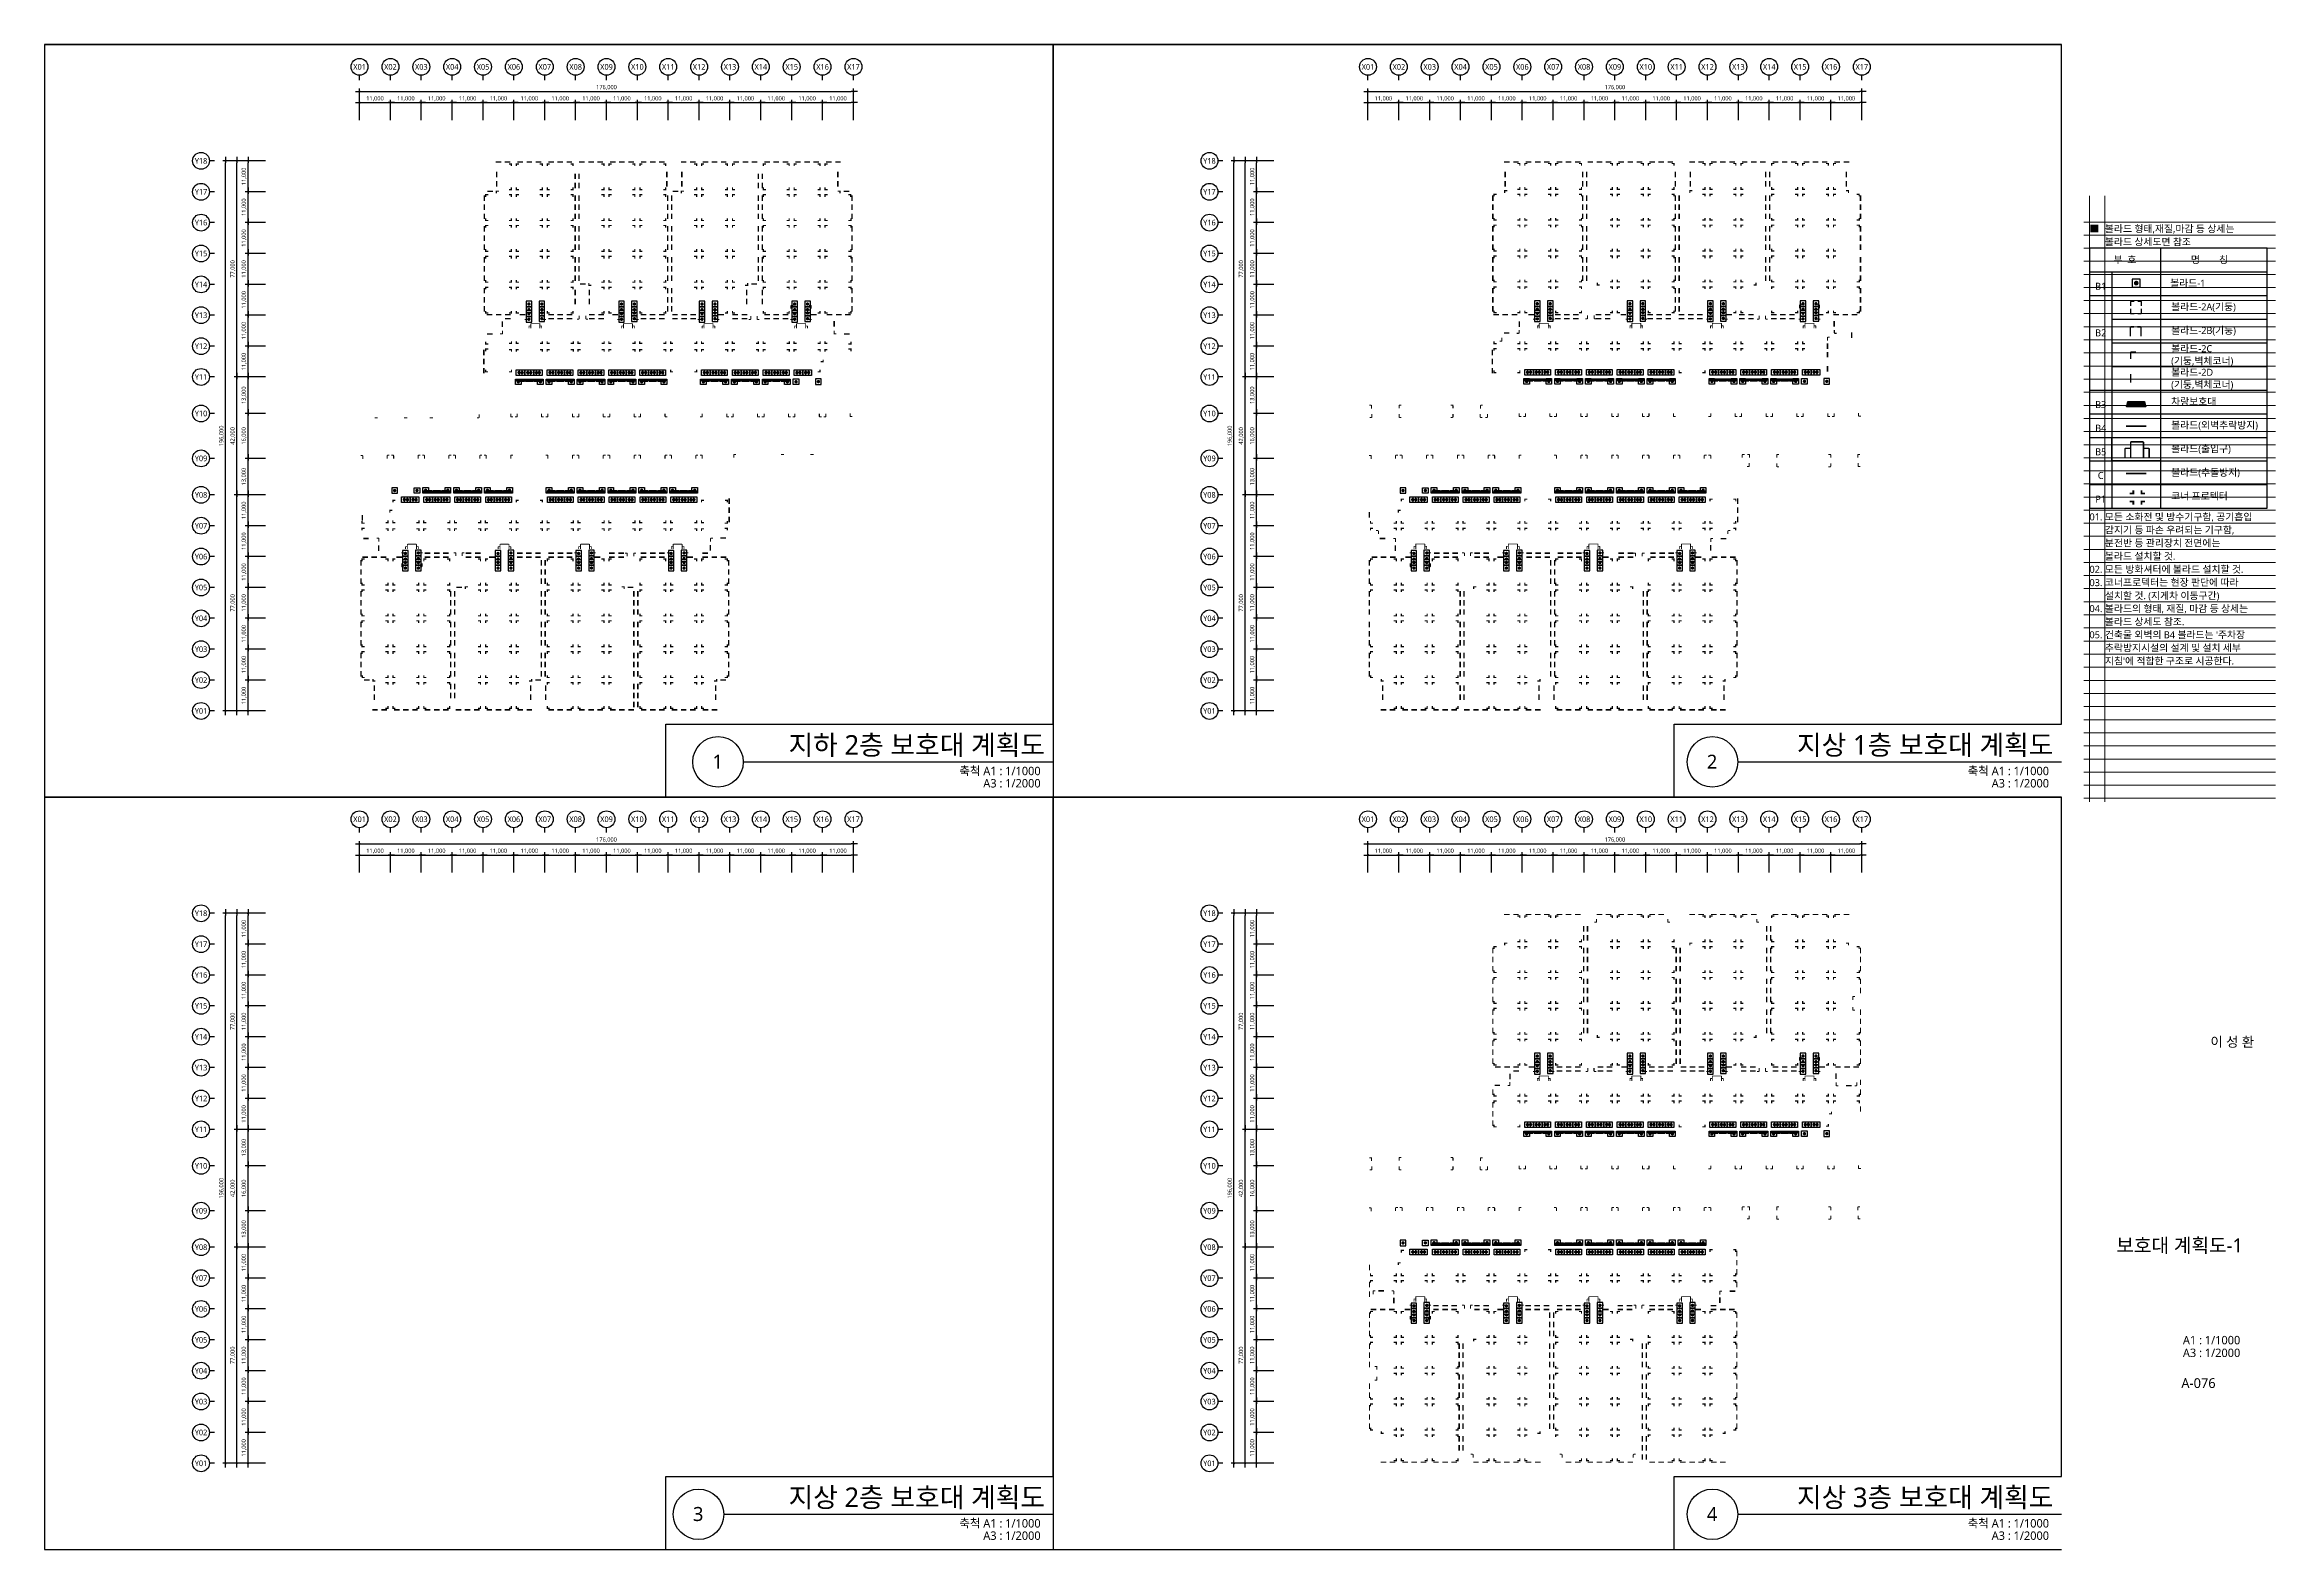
# Model space of a CAD drawing. Header units: millimetres. Extents: x 1037297 to 2672297, y 928637 to 1464837.
# Drawn here: x 1037297 to 1832297, y 928637 to 1464837 of the extents above; entities that cross this region are included whole.
import ezdxf
from ezdxf.enums import TextEntityAlignment as Align

# ---------------------------------------------------------------- set-up
doc = ezdxf.new("R2010")
doc.units = ezdxf.units.MM
doc.header["$LTSCALE"] = 5
doc.header["$MEASUREMENT"] = 0
doc.header["$PDSIZE"] = -10
doc.linetypes.add('HIDDEN', pattern=[0.375, 0.25, -0.125])
doc.layers.get('0').update_dxf_attribs({"linetype": 'CONTINUOUS'})
doc.layers.get('Defpoints').update_dxf_attribs({"color": 153, "linetype": 'CONTINUOUS'})
for name, color, linetype, lineweight in [('A-AXIS-BUBL', 7, 'CONTINUOUS', 25), ('A-BORD-TEXT', 3, 'CONTINUOUS', 25), ('A-DIMS', 7, 'CONTINUOUS', 25), ('A-XXXX-SYMB', 7, 'CONTINUOUS', 25), ('A-XXXX-TABL', 7, 'CONTINUOUS', 25), ('A-XXXX-TXT1', 3, 'CONTINUOUS', 25), ('A-XXXX-TXT2', 3, 'CONTINUOUS', 25)]:
    doc.layers.add(name, color=color, linetype=linetype, lineweight=lineweight)
doc.layers.add('A-REV-0408', color=151, linetype='CONTINUOUS')
doc.layers.add('볼라드', color=4, linetype='CONTINUOUS')
doc.layers.add('A-XXXX-NPLT', color=144, linetype='CONTINUOUS', lineweight=15, plot=False)
doc.styles.add('HY울릉도L', font='')
doc.styles.add('맑은 고딕', font='malgun.ttf')
doc.styles.add('맑은고딕', font='malgun.ttf')
doc.styles.get('HY울릉도L').set_extended_font_data('HYwulM')
doc.dimstyles.new('CDIM', dxfattribs={"dimtxt": 3, "dimasz": 1.5, "dimexe": 2, "dimexo": 1, "dimgap": 1, "dimtad": 1, "dimdec": 0, "dimrnd": 0.5, "dimzin": 0, "dimdsep": 32, "dimlunit": 6, "dimtxsty": 'HY울릉도L', "dimblk1": '_CIDOT', "dimblk2": '_CIDOT', "dimsah": 1, "dimcen": 5.5, "dimclrd": 2, "dimclre": 2, "dimclrt": 7, "dimadec": 0, "dimazin": 0, "dimtfac": 1, "dimtdec": 0, "dimtix": 1, "dimtmove": 2, "dimatfit": 1, "dimldrblk": '_CIDOT', "dimfxl": 1, "dimtolj": 1, "dimtzin": 0, "dimlwd": -1, "dimarcsym": 0})

# ---------------------------------------------------------------- blocks, each defined once
blk = doc.blocks.new('_CIDOT')
at = {"color": 0, "linetype": 'ByBlock'}
blk.add_line((2, 0), (-1, 0), dxfattribs=at)
at = {"color": 0, "linetype": 'ByBlock', "const_width": 0.5}
blk.add_lwpolyline([(-0.25, 0, 1), (0.25, 0, 1)], format="xyb", close=True, dxfattribs=at)
blk = doc.blocks.new('*D4')
at = {"layer": 'A-DIMS', "lineweight": -2, "transparency": 16777216}
for p, q in [((93193, 67121), (85943, 67121)), ((93193, 56121), (85943, 56121))]:
    blk.add_line(p, q, dxfattribs=at)
at = {"layer": 'A-DIMS', "transparency": 16777216}
blk.add_line((86943, 56871), (86943, 66371), dxfattribs=at)
at = {"layer": 'Defpoints', "color": 0, "transparency": 16777216}
for p in [(86943, 67121), (93693, 67121), (93693, 56121)]:
    blk.add_point(p, dxfattribs=at)
at = {"layer": 'A-DIMS', "transparency": 16777216, "xscale": 750, "yscale": 750, "zscale": 750}
for p, rotation in [((86943, 67121), 90), ((86943, 56121), 270)]:
    blk.add_blockref('_CIDOT', p, dxfattribs=dict(at, rotation=rotation))
at = {"layer": 'A-DIMS', "color": 3, "transparency": 16777216, "insert": (85538, 61621), "char_height": 1500, "attachment_point": 5, "rotation": 90, "style": '맑은고딕'}
blk.add_mtext('\\A1;11,000', dxfattribs=at)
blk = doc.blocks.new('*D5')
at = {"layer": 'A-DIMS', "lineweight": -2, "transparency": 16777216}
for p, q in [((93193, 78121), (85943, 78121)), ((93193, 67121), (85943, 67121))]:
    blk.add_line(p, q, dxfattribs=at)
at = {"layer": 'A-DIMS', "transparency": 16777216}
blk.add_line((86943, 67871), (86943, 77371), dxfattribs=at)
at = {"layer": 'Defpoints', "color": 0, "transparency": 16777216}
for p in [(86943, 78121), (93693, 78121), (93693, 67121)]:
    blk.add_point(p, dxfattribs=at)
at = {"layer": 'A-DIMS', "transparency": 16777216, "xscale": 750, "yscale": 750, "zscale": 750}
for p, rotation in [((86943, 78121), 90), ((86943, 67121), 270)]:
    blk.add_blockref('_CIDOT', p, dxfattribs=dict(at, rotation=rotation))
at = {"layer": 'A-DIMS', "color": 3, "transparency": 16777216, "insert": (85538, 72621), "char_height": 1500, "attachment_point": 5, "rotation": 90, "style": '맑은고딕'}
blk.add_mtext('\\A1;11,000', dxfattribs=at)
blk = doc.blocks.new('*D6')
at = {"layer": 'A-DIMS', "lineweight": -2, "transparency": 16777216}
for p, q in [((93193, 89121), (85943, 89121)), ((93193, 78121), (85943, 78121))]:
    blk.add_line(p, q, dxfattribs=at)
at = {"layer": 'A-DIMS', "transparency": 16777216}
blk.add_line((86943, 78871), (86943, 88371), dxfattribs=at)
at = {"layer": 'Defpoints', "color": 0, "transparency": 16777216}
for p in [(86943, 89121), (93693, 89121), (93693, 78121)]:
    blk.add_point(p, dxfattribs=at)
at = {"layer": 'A-DIMS', "transparency": 16777216, "xscale": 750, "yscale": 750, "zscale": 750}
for p, rotation in [((86943, 89121), 90), ((86943, 78121), 270)]:
    blk.add_blockref('_CIDOT', p, dxfattribs=dict(at, rotation=rotation))
at = {"layer": 'A-DIMS', "color": 3, "transparency": 16777216, "insert": (85538, 83621), "char_height": 1500, "attachment_point": 5, "rotation": 90, "style": '맑은고딕'}
blk.add_mtext('\\A1;11,000', dxfattribs=at)
blk = doc.blocks.new('*D7')
at = {"layer": 'A-DIMS', "lineweight": -2, "transparency": 16777216}
for p, q in [((93193, 100121), (85943, 100121)), ((93193, 89121), (85943, 89121))]:
    blk.add_line(p, q, dxfattribs=at)
at = {"layer": 'A-DIMS', "transparency": 16777216}
blk.add_line((86943, 89871), (86943, 99371), dxfattribs=at)
at = {"layer": 'Defpoints', "color": 0, "transparency": 16777216}
for p in [(86943, 100121), (93693, 100121), (93693, 89121)]:
    blk.add_point(p, dxfattribs=at)
at = {"layer": 'A-DIMS', "transparency": 16777216, "xscale": 750, "yscale": 750, "zscale": 750}
for p, rotation in [((86943, 100121), 90), ((86943, 89121), 270)]:
    blk.add_blockref('_CIDOT', p, dxfattribs=dict(at, rotation=rotation))
at = {"layer": 'A-DIMS', "color": 3, "transparency": 16777216, "insert": (85538, 94621), "char_height": 1500, "attachment_point": 5, "rotation": 90, "style": '맑은고딕'}
blk.add_mtext('\\A1;11,000', dxfattribs=at)
blk = doc.blocks.new('*D8')
at = {"layer": 'A-DIMS', "lineweight": -2, "transparency": 16777216}
for p, q in [((93193, 111121), (85943, 111121)), ((93193, 100121), (85943, 100121))]:
    blk.add_line(p, q, dxfattribs=at)
at = {"layer": 'A-DIMS', "transparency": 16777216}
blk.add_line((86943, 100871), (86943, 110371), dxfattribs=at)
at = {"layer": 'Defpoints', "color": 0, "transparency": 16777216}
for p in [(86943, 111121), (93693, 111121), (93693, 100121)]:
    blk.add_point(p, dxfattribs=at)
at = {"layer": 'A-DIMS', "transparency": 16777216, "xscale": 750, "yscale": 750, "zscale": 750}
for p, rotation in [((86943, 111121), 90), ((86943, 100121), 270)]:
    blk.add_blockref('_CIDOT', p, dxfattribs=dict(at, rotation=rotation))
at = {"layer": 'A-DIMS', "color": 3, "transparency": 16777216, "insert": (85538, 105621), "char_height": 1500, "attachment_point": 5, "rotation": 90, "style": '맑은고딕'}
blk.add_mtext('\\A1;11,000', dxfattribs=at)
blk = doc.blocks.new('*D9')
at = {"layer": 'A-DIMS', "lineweight": -2, "transparency": 16777216}
for p, q in [((93193, 122121), (85943, 122121)), ((93193, 111121), (85943, 111121))]:
    blk.add_line(p, q, dxfattribs=at)
at = {"layer": 'A-DIMS', "transparency": 16777216}
blk.add_line((86943, 111871), (86943, 121371), dxfattribs=at)
at = {"layer": 'Defpoints', "color": 0, "transparency": 16777216}
for p in [(86943, 122121), (93693, 122121), (93693, 111121)]:
    blk.add_point(p, dxfattribs=at)
at = {"layer": 'A-DIMS', "transparency": 16777216, "xscale": 750, "yscale": 750, "zscale": 750}
for p, rotation in [((86943, 122121), 90), ((86943, 111121), 270)]:
    blk.add_blockref('_CIDOT', p, dxfattribs=dict(at, rotation=rotation))
at = {"layer": 'A-DIMS', "color": 3, "transparency": 16777216, "insert": (85538, 116621), "char_height": 1500, "attachment_point": 5, "rotation": 90, "style": '맑은고딕'}
blk.add_mtext('\\A1;11,000', dxfattribs=at)
blk = doc.blocks.new('*D10')
at = {"layer": 'A-DIMS', "lineweight": -2, "transparency": 16777216}
for p, q in [((93193, 135121), (85943, 135121)), ((93193, 122121), (85943, 122121))]:
    blk.add_line(p, q, dxfattribs=at)
at = {"layer": 'A-DIMS', "transparency": 16777216}
blk.add_line((86943, 122871), (86943, 134371), dxfattribs=at)
at = {"layer": 'Defpoints', "color": 0, "transparency": 16777216}
for p in [(86943, 135121), (93693, 135121), (93693, 122121)]:
    blk.add_point(p, dxfattribs=at)
at = {"layer": 'A-DIMS', "transparency": 16777216, "xscale": 750, "yscale": 750, "zscale": 750}
for p, rotation in [((86943, 135121), 90), ((86943, 122121), 270)]:
    blk.add_blockref('_CIDOT', p, dxfattribs=dict(at, rotation=rotation))
at = {"layer": 'A-DIMS', "color": 3, "transparency": 16777216, "insert": (85538, 128621), "char_height": 1500, "attachment_point": 5, "rotation": 90, "style": '맑은고딕'}
blk.add_mtext('\\A1;13,000', dxfattribs=at)
blk = doc.blocks.new('*D11')
at = {"layer": 'A-DIMS', "lineweight": -2, "transparency": 16777216}
for p, q in [((93193, 151121), (85943, 151121)), ((93193, 135121), (85943, 135121))]:
    blk.add_line(p, q, dxfattribs=at)
at = {"layer": 'A-DIMS', "transparency": 16777216}
blk.add_line((86943, 135871), (86943, 150371), dxfattribs=at)
at = {"layer": 'Defpoints', "color": 0, "transparency": 16777216}
for p in [(86943, 151121), (93693, 151121), (93693, 135121)]:
    blk.add_point(p, dxfattribs=at)
at = {"layer": 'A-DIMS', "transparency": 16777216, "xscale": 750, "yscale": 750, "zscale": 750}
for p, rotation in [((86943, 151121), 90), ((86943, 135121), 270)]:
    blk.add_blockref('_CIDOT', p, dxfattribs=dict(at, rotation=rotation))
at = {"layer": 'A-DIMS', "color": 3, "transparency": 16777216, "insert": (85538, 143121), "char_height": 1500, "attachment_point": 5, "rotation": 90, "style": '맑은고딕'}
blk.add_mtext('\\A1;16,000', dxfattribs=at)
blk = doc.blocks.new('*D12')
at = {"layer": 'A-DIMS', "lineweight": -2, "transparency": 16777216}
for p, q in [((93193, 164121), (85943, 164121)), ((93193, 151121), (85943, 151121))]:
    blk.add_line(p, q, dxfattribs=at)
at = {"layer": 'A-DIMS', "transparency": 16777216}
blk.add_line((86943, 151871), (86943, 163371), dxfattribs=at)
at = {"layer": 'Defpoints', "color": 0, "transparency": 16777216}
for p in [(86943, 164121), (93693, 164121), (93693, 151121)]:
    blk.add_point(p, dxfattribs=at)
at = {"layer": 'A-DIMS', "transparency": 16777216, "xscale": 750, "yscale": 750, "zscale": 750}
for p, rotation in [((86943, 164121), 90), ((86943, 151121), 270)]:
    blk.add_blockref('_CIDOT', p, dxfattribs=dict(at, rotation=rotation))
at = {"layer": 'A-DIMS', "color": 3, "transparency": 16777216, "insert": (85538, 157621), "char_height": 1500, "attachment_point": 5, "rotation": 90, "style": '맑은고딕'}
blk.add_mtext('\\A1;13,000', dxfattribs=at)
blk = doc.blocks.new('*D13')
at = {"layer": 'A-DIMS', "lineweight": -2, "transparency": 16777216}
for p, q in [((93193, 175121), (85943, 175121)), ((93193, 164121), (85943, 164121))]:
    blk.add_line(p, q, dxfattribs=at)
at = {"layer": 'A-DIMS', "transparency": 16777216}
blk.add_line((86943, 164871), (86943, 174371), dxfattribs=at)
at = {"layer": 'Defpoints', "color": 0, "transparency": 16777216}
for p in [(86943, 175121), (93693, 175121), (93693, 164121)]:
    blk.add_point(p, dxfattribs=at)
at = {"layer": 'A-DIMS', "transparency": 16777216, "xscale": 750, "yscale": 750, "zscale": 750}
for p, rotation in [((86943, 175121), 90), ((86943, 164121), 270)]:
    blk.add_blockref('_CIDOT', p, dxfattribs=dict(at, rotation=rotation))
at = {"layer": 'A-DIMS', "color": 3, "transparency": 16777216, "insert": (85538, 169621), "char_height": 1500, "attachment_point": 5, "rotation": 90, "style": '맑은고딕'}
blk.add_mtext('\\A1;11,000', dxfattribs=at)
blk = doc.blocks.new('*D14')
at = {"layer": 'A-DIMS', "lineweight": -2, "transparency": 16777216}
for p, q in [((93193, 186121), (85943, 186121)), ((93193, 175121), (85943, 175121))]:
    blk.add_line(p, q, dxfattribs=at)
at = {"layer": 'A-DIMS', "transparency": 16777216}
blk.add_line((86943, 175871), (86943, 185371), dxfattribs=at)
at = {"layer": 'Defpoints', "color": 0, "transparency": 16777216}
for p in [(86943, 186121), (93693, 186121), (93693, 175121)]:
    blk.add_point(p, dxfattribs=at)
at = {"layer": 'A-DIMS', "transparency": 16777216, "xscale": 750, "yscale": 750, "zscale": 750}
for p, rotation in [((86943, 186121), 90), ((86943, 175121), 270)]:
    blk.add_blockref('_CIDOT', p, dxfattribs=dict(at, rotation=rotation))
at = {"layer": 'A-DIMS', "color": 3, "transparency": 16777216, "insert": (85538, 180621), "char_height": 1500, "attachment_point": 5, "rotation": 90, "style": '맑은고딕'}
blk.add_mtext('\\A1;11,000', dxfattribs=at)
blk = doc.blocks.new('*D15')
at = {"layer": 'A-DIMS', "lineweight": -2, "transparency": 16777216}
for p, q in [((93193, 197121), (85943, 197121)), ((93193, 186121), (85943, 186121))]:
    blk.add_line(p, q, dxfattribs=at)
at = {"layer": 'A-DIMS', "transparency": 16777216}
blk.add_line((86943, 186871), (86943, 196371), dxfattribs=at)
at = {"layer": 'Defpoints', "color": 0, "transparency": 16777216}
for p in [(86943, 197121), (93693, 197121), (93693, 186121)]:
    blk.add_point(p, dxfattribs=at)
at = {"layer": 'A-DIMS', "transparency": 16777216, "xscale": 750, "yscale": 750, "zscale": 750}
for p, rotation in [((86943, 197121), 90), ((86943, 186121), 270)]:
    blk.add_blockref('_CIDOT', p, dxfattribs=dict(at, rotation=rotation))
at = {"layer": 'A-DIMS', "color": 3, "transparency": 16777216, "insert": (85538, 191621), "char_height": 1500, "attachment_point": 5, "rotation": 90, "style": '맑은고딕'}
blk.add_mtext('\\A1;11,000', dxfattribs=at)
blk = doc.blocks.new('*D16')
at = {"layer": 'A-DIMS', "lineweight": -2, "transparency": 16777216}
for p, q in [((93193, 208121), (85943, 208121)), ((93193, 197121), (85943, 197121))]:
    blk.add_line(p, q, dxfattribs=at)
at = {"layer": 'A-DIMS', "transparency": 16777216}
blk.add_line((86943, 197871), (86943, 207371), dxfattribs=at)
at = {"layer": 'Defpoints', "color": 0, "transparency": 16777216}
for p in [(86943, 208121), (93693, 208121), (93693, 197121)]:
    blk.add_point(p, dxfattribs=at)
at = {"layer": 'A-DIMS', "transparency": 16777216, "xscale": 750, "yscale": 750, "zscale": 750}
for p, rotation in [((86943, 208121), 90), ((86943, 197121), 270)]:
    blk.add_blockref('_CIDOT', p, dxfattribs=dict(at, rotation=rotation))
at = {"layer": 'A-DIMS', "color": 3, "transparency": 16777216, "insert": (85538, 202621), "char_height": 1500, "attachment_point": 5, "rotation": 90, "style": '맑은고딕'}
blk.add_mtext('\\A1;11,000', dxfattribs=at)
blk = doc.blocks.new('*D17')
at = {"layer": 'A-DIMS', "lineweight": -2, "transparency": 16777216}
for p, q in [((93193, 219121), (85943, 219121)), ((93193, 208121), (85943, 208121))]:
    blk.add_line(p, q, dxfattribs=at)
at = {"layer": 'A-DIMS', "transparency": 16777216}
blk.add_line((86943, 208871), (86943, 218371), dxfattribs=at)
at = {"layer": 'Defpoints', "color": 0, "transparency": 16777216}
for p in [(86943, 219121), (93693, 219121), (93693, 208121)]:
    blk.add_point(p, dxfattribs=at)
at = {"layer": 'A-DIMS', "transparency": 16777216, "xscale": 750, "yscale": 750, "zscale": 750}
for p, rotation in [((86943, 219121), 90), ((86943, 208121), 270)]:
    blk.add_blockref('_CIDOT', p, dxfattribs=dict(at, rotation=rotation))
at = {"layer": 'A-DIMS', "color": 3, "transparency": 16777216, "insert": (85538, 213621), "char_height": 1500, "attachment_point": 5, "rotation": 90, "style": '맑은고딕'}
blk.add_mtext('\\A1;11,000', dxfattribs=at)
blk = doc.blocks.new('*D18')
at = {"layer": 'A-DIMS', "lineweight": -2, "transparency": 16777216}
for p, q in [((93193, 230121), (85943, 230121)), ((93193, 219121), (85943, 219121))]:
    blk.add_line(p, q, dxfattribs=at)
at = {"layer": 'A-DIMS', "transparency": 16777216}
blk.add_line((86943, 219871), (86943, 229371), dxfattribs=at)
at = {"layer": 'Defpoints', "color": 0, "transparency": 16777216}
for p in [(86943, 230121), (93693, 230121), (93693, 219121)]:
    blk.add_point(p, dxfattribs=at)
at = {"layer": 'A-DIMS', "transparency": 16777216, "xscale": 750, "yscale": 750, "zscale": 750}
for p, rotation in [((86943, 230121), 90), ((86943, 219121), 270)]:
    blk.add_blockref('_CIDOT', p, dxfattribs=dict(at, rotation=rotation))
at = {"layer": 'A-DIMS', "color": 3, "transparency": 16777216, "insert": (85538, 224621), "char_height": 1500, "attachment_point": 5, "rotation": 90, "style": '맑은고딕'}
blk.add_mtext('\\A1;11,000', dxfattribs=at)
blk = doc.blocks.new('*D19')
at = {"layer": 'A-DIMS', "lineweight": -2, "transparency": 16777216}
for p, q in [((93193, 241121), (85943, 241121)), ((93193, 230121), (85943, 230121))]:
    blk.add_line(p, q, dxfattribs=at)
at = {"layer": 'A-DIMS', "transparency": 16777216}
blk.add_line((86943, 230871), (86943, 240371), dxfattribs=at)
at = {"layer": 'Defpoints', "color": 0, "transparency": 16777216}
for p in [(86943, 241121), (93693, 241121), (93693, 230121)]:
    blk.add_point(p, dxfattribs=at)
at = {"layer": 'A-DIMS', "transparency": 16777216, "xscale": 750, "yscale": 750, "zscale": 750}
for p, rotation in [((86943, 241121), 90), ((86943, 230121), 270)]:
    blk.add_blockref('_CIDOT', p, dxfattribs=dict(at, rotation=rotation))
at = {"layer": 'A-DIMS', "color": 3, "transparency": 16777216, "insert": (85538, 235621), "char_height": 1500, "attachment_point": 5, "rotation": 90, "style": '맑은고딕'}
blk.add_mtext('\\A1;11,000', dxfattribs=at)
blk = doc.blocks.new('*D20')
at = {"layer": 'A-DIMS', "lineweight": -2, "transparency": 16777216}
for p, q in [((93193, 122121), (81943, 122121)), ((93193, 45121), (81943, 45121))]:
    blk.add_line(p, q, dxfattribs=at)
at = {"layer": 'A-DIMS', "transparency": 16777216}
blk.add_line((82943, 45871), (82943, 121371), dxfattribs=at)
at = {"layer": 'Defpoints', "color": 0, "transparency": 16777216}
for p in [(82943, 122121), (93693, 122121), (93693, 45121)]:
    blk.add_point(p, dxfattribs=at)
at = {"layer": 'A-DIMS', "transparency": 16777216, "xscale": 750, "yscale": 750, "zscale": 750}
for p, rotation in [((82943, 122121), 90), ((82943, 45121), 270)]:
    blk.add_blockref('_CIDOT', p, dxfattribs=dict(at, rotation=rotation))
at = {"layer": 'A-DIMS', "color": 3, "transparency": 16777216, "insert": (81542, 83621), "char_height": 1500, "attachment_point": 5, "rotation": 90, "style": '맑은고딕'}
blk.add_mtext('\\A1;77,000', dxfattribs=at)
blk = doc.blocks.new('*D21')
at = {"layer": 'A-DIMS', "lineweight": -2, "transparency": 16777216}
for p, q in [((93193, 241121), (77943, 241121)), ((93193, 45121), (77943, 45121))]:
    blk.add_line(p, q, dxfattribs=at)
at = {"layer": 'A-DIMS', "transparency": 16777216}
blk.add_line((78943, 45871), (78943, 240371), dxfattribs=at)
at = {"layer": 'Defpoints', "color": 0, "transparency": 16777216}
for p in [(78943, 241121), (93693, 241121), (93693, 45121)]:
    blk.add_point(p, dxfattribs=at)
at = {"layer": 'A-DIMS', "transparency": 16777216, "xscale": 750, "yscale": 750, "zscale": 750}
for p, rotation in [((78943, 241121), 90), ((78943, 45121), 270)]:
    blk.add_blockref('_CIDOT', p, dxfattribs=dict(at, rotation=rotation))
at = {"layer": 'A-DIMS', "color": 3, "transparency": 16777216, "insert": (77538, 143121), "char_height": 1500, "attachment_point": 5, "rotation": 90, "style": '맑은고딕'}
blk.add_mtext('\\A1;196,000', dxfattribs=at)
blk = doc.blocks.new('*D22')
at = {"layer": 'A-DIMS', "lineweight": -2, "transparency": 16777216}
for p, q in [((93193, 56121), (85943, 56121)), ((93193, 45121), (85943, 45121))]:
    blk.add_line(p, q, dxfattribs=at)
at = {"layer": 'A-DIMS', "transparency": 16777216}
blk.add_line((86943, 45871), (86943, 55371), dxfattribs=at)
at = {"layer": 'Defpoints', "color": 0, "transparency": 16777216}
for p in [(86943, 56121), (93693, 56121), (93693, 45121)]:
    blk.add_point(p, dxfattribs=at)
at = {"layer": 'A-DIMS', "transparency": 16777216, "xscale": 750, "yscale": 750, "zscale": 750}
for p, rotation in [((86943, 56121), 90), ((86943, 45121), 270)]:
    blk.add_blockref('_CIDOT', p, dxfattribs=dict(at, rotation=rotation))
at = {"layer": 'A-DIMS', "color": 3, "transparency": 16777216, "insert": (85538, 50621), "char_height": 1500, "attachment_point": 5, "rotation": 90, "style": '맑은고딕'}
blk.add_mtext('\\A1;11,000', dxfattribs=at)
blk = doc.blocks.new('*D23')
at = {"layer": 'A-DIMS', "lineweight": -2, "transparency": 16777216}
for p, q in [((93193, 164121), (81943, 164121)), ((93193, 122121), (81943, 122121))]:
    blk.add_line(p, q, dxfattribs=at)
at = {"layer": 'A-DIMS', "transparency": 16777216}
blk.add_line((82943, 122871), (82943, 163371), dxfattribs=at)
at = {"layer": 'Defpoints', "color": 0, "transparency": 16777216}
for p in [(82943, 164121), (93693, 164121), (93693, 122121)]:
    blk.add_point(p, dxfattribs=at)
at = {"layer": 'A-DIMS', "transparency": 16777216, "xscale": 750, "yscale": 750, "zscale": 750}
for p, rotation in [((82943, 164121), 90), ((82943, 122121), 270)]:
    blk.add_blockref('_CIDOT', p, dxfattribs=dict(at, rotation=rotation))
at = {"layer": 'A-DIMS', "color": 3, "transparency": 16777216, "insert": (81542, 143121), "char_height": 1500, "attachment_point": 5, "rotation": 90, "style": '맑은고딕'}
blk.add_mtext('\\A1;42,000', dxfattribs=at)
blk = doc.blocks.new('*D24')
at = {"layer": 'A-DIMS', "lineweight": -2, "transparency": 16777216}
for p, q in [((93193, 241121), (81943, 241121)), ((93193, 164121), (81943, 164121))]:
    blk.add_line(p, q, dxfattribs=at)
at = {"layer": 'A-DIMS', "transparency": 16777216}
blk.add_line((82943, 164871), (82943, 240371), dxfattribs=at)
at = {"layer": 'Defpoints', "color": 0, "transparency": 16777216}
for p in [(82943, 241121), (93693, 241121), (93693, 164121)]:
    blk.add_point(p, dxfattribs=at)
at = {"layer": 'A-DIMS', "transparency": 16777216, "xscale": 750, "yscale": 750, "zscale": 750}
for p, rotation in [((82943, 241121), 90), ((82943, 164121), 270)]:
    blk.add_blockref('_CIDOT', p, dxfattribs=dict(at, rotation=rotation))
at = {"layer": 'A-DIMS', "color": 3, "transparency": 16777216, "insert": (81542, 202621), "char_height": 1500, "attachment_point": 5, "rotation": 90, "style": '맑은고딕'}
blk.add_mtext('\\A1;77,000', dxfattribs=at)
blk = doc.blocks.new('*D25')
at = {"layer": 'A-DIMS', "lineweight": -2, "transparency": 16777216}
for p, q in [((148693, 255621), (148693, 262871)), ((159693, 255621), (159693, 262871))]:
    blk.add_line(p, q, dxfattribs=at)
at = {"layer": 'A-DIMS', "transparency": 16777216}
blk.add_line((149443, 261871), (158943, 261871), dxfattribs=at)
at = {"layer": 'Defpoints', "color": 0, "transparency": 16777216}
for p in [(148693, 255121), (159693, 261871), (159693, 255121)]:
    blk.add_point(p, dxfattribs=at)
at = {"layer": 'A-DIMS', "transparency": 16777216, "xscale": 750, "yscale": 750, "zscale": 750, "rotation": 180}
blk.add_blockref('_CIDOT', (148693, 261871), dxfattribs=at)
at = {"layer": 'A-DIMS', "transparency": 16777216, "xscale": 750, "yscale": 750, "zscale": 750}
blk.add_blockref('_CIDOT', (159693, 261871), dxfattribs=at)
at = {"layer": 'A-DIMS', "color": 3, "transparency": 16777216, "insert": (154193, 263275), "char_height": 1500, "attachment_point": 5, "style": '맑은고딕'}
blk.add_mtext('\\A1;11,000', dxfattribs=at)
blk = doc.blocks.new('*D26')
at = {"layer": 'A-DIMS', "lineweight": -2, "transparency": 16777216}
for p, q in [((159693, 255621), (159693, 262871)), ((170693, 255621), (170693, 262871))]:
    blk.add_line(p, q, dxfattribs=at)
at = {"layer": 'A-DIMS', "transparency": 16777216}
blk.add_line((160443, 261871), (169943, 261871), dxfattribs=at)
at = {"layer": 'Defpoints', "color": 0, "transparency": 16777216}
for p in [(159693, 255121), (170693, 261871), (170693, 255121)]:
    blk.add_point(p, dxfattribs=at)
at = {"layer": 'A-DIMS', "transparency": 16777216, "xscale": 750, "yscale": 750, "zscale": 750, "rotation": 180}
blk.add_blockref('_CIDOT', (159693, 261871), dxfattribs=at)
at = {"layer": 'A-DIMS', "transparency": 16777216, "xscale": 750, "yscale": 750, "zscale": 750}
blk.add_blockref('_CIDOT', (170693, 261871), dxfattribs=at)
at = {"layer": 'A-DIMS', "color": 3, "transparency": 16777216, "insert": (165193, 263275), "char_height": 1500, "attachment_point": 5, "style": '맑은고딕'}
blk.add_mtext('\\A1;11,000', dxfattribs=at)
blk = doc.blocks.new('*D27')
at = {"layer": 'A-DIMS', "lineweight": -2, "transparency": 16777216}
for p, q in [((170693, 255621), (170693, 262871)), ((181693, 255621), (181693, 262871))]:
    blk.add_line(p, q, dxfattribs=at)
at = {"layer": 'A-DIMS', "transparency": 16777216}
blk.add_line((171443, 261871), (180943, 261871), dxfattribs=at)
at = {"layer": 'Defpoints', "color": 0, "transparency": 16777216}
for p in [(170693, 255121), (181693, 261871), (181693, 255121)]:
    blk.add_point(p, dxfattribs=at)
at = {"layer": 'A-DIMS', "transparency": 16777216, "xscale": 750, "yscale": 750, "zscale": 750, "rotation": 180}
blk.add_blockref('_CIDOT', (170693, 261871), dxfattribs=at)
at = {"layer": 'A-DIMS', "transparency": 16777216, "xscale": 750, "yscale": 750, "zscale": 750}
blk.add_blockref('_CIDOT', (181693, 261871), dxfattribs=at)
at = {"layer": 'A-DIMS', "color": 3, "transparency": 16777216, "insert": (176193, 263275), "char_height": 1500, "attachment_point": 5, "style": '맑은고딕'}
blk.add_mtext('\\A1;11,000', dxfattribs=at)
blk = doc.blocks.new('*D28')
at = {"layer": 'A-DIMS', "lineweight": -2, "transparency": 16777216}
for p, q in [((181693, 255621), (181693, 262871)), ((192693, 255621), (192693, 262871))]:
    blk.add_line(p, q, dxfattribs=at)
at = {"layer": 'A-DIMS', "transparency": 16777216}
blk.add_line((182443, 261871), (191943, 261871), dxfattribs=at)
at = {"layer": 'Defpoints', "color": 0, "transparency": 16777216}
for p in [(181693, 255121), (192693, 261871), (192693, 255121)]:
    blk.add_point(p, dxfattribs=at)
at = {"layer": 'A-DIMS', "transparency": 16777216, "xscale": 750, "yscale": 750, "zscale": 750, "rotation": 180}
blk.add_blockref('_CIDOT', (181693, 261871), dxfattribs=at)
at = {"layer": 'A-DIMS', "transparency": 16777216, "xscale": 750, "yscale": 750, "zscale": 750}
blk.add_blockref('_CIDOT', (192693, 261871), dxfattribs=at)
at = {"layer": 'A-DIMS', "color": 3, "transparency": 16777216, "insert": (187193, 263275), "char_height": 1500, "attachment_point": 5, "style": '맑은고딕'}
blk.add_mtext('\\A1;11,000', dxfattribs=at)
blk = doc.blocks.new('*D29')
at = {"layer": 'A-DIMS', "lineweight": -2, "transparency": 16777216}
for p, q in [((192693, 255621), (192693, 262871)), ((203693, 255621), (203693, 262871))]:
    blk.add_line(p, q, dxfattribs=at)
at = {"layer": 'A-DIMS', "transparency": 16777216}
blk.add_line((193443, 261871), (202943, 261871), dxfattribs=at)
at = {"layer": 'Defpoints', "color": 0, "transparency": 16777216}
for p in [(192693, 255121), (203693, 261871), (203693, 255121)]:
    blk.add_point(p, dxfattribs=at)
at = {"layer": 'A-DIMS', "transparency": 16777216, "xscale": 750, "yscale": 750, "zscale": 750, "rotation": 180}
blk.add_blockref('_CIDOT', (192693, 261871), dxfattribs=at)
at = {"layer": 'A-DIMS', "transparency": 16777216, "xscale": 750, "yscale": 750, "zscale": 750}
blk.add_blockref('_CIDOT', (203693, 261871), dxfattribs=at)
at = {"layer": 'A-DIMS', "color": 3, "transparency": 16777216, "insert": (198193, 263275), "char_height": 1500, "attachment_point": 5, "style": '맑은고딕'}
blk.add_mtext('\\A1;11,000', dxfattribs=at)
blk = doc.blocks.new('*D30')
at = {"layer": 'A-DIMS', "lineweight": -2, "transparency": 16777216}
for p, q in [((203693, 255621), (203693, 262871)), ((214693, 255621), (214693, 262871))]:
    blk.add_line(p, q, dxfattribs=at)
at = {"layer": 'A-DIMS', "transparency": 16777216}
blk.add_line((204443, 261871), (213943, 261871), dxfattribs=at)
at = {"layer": 'Defpoints', "color": 0, "transparency": 16777216}
for p in [(203693, 255121), (214693, 261871), (214693, 255121)]:
    blk.add_point(p, dxfattribs=at)
at = {"layer": 'A-DIMS', "transparency": 16777216, "xscale": 750, "yscale": 750, "zscale": 750, "rotation": 180}
blk.add_blockref('_CIDOT', (203693, 261871), dxfattribs=at)
at = {"layer": 'A-DIMS', "transparency": 16777216, "xscale": 750, "yscale": 750, "zscale": 750}
blk.add_blockref('_CIDOT', (214693, 261871), dxfattribs=at)
at = {"layer": 'A-DIMS', "color": 3, "transparency": 16777216, "insert": (209193, 263275), "char_height": 1500, "attachment_point": 5, "style": '맑은고딕'}
blk.add_mtext('\\A1;11,000', dxfattribs=at)
blk = doc.blocks.new('*D31')
at = {"layer": 'A-DIMS', "lineweight": -2, "transparency": 16777216}
for p, q in [((214693, 255621), (214693, 262871)), ((225693, 255621), (225693, 262871))]:
    blk.add_line(p, q, dxfattribs=at)
at = {"layer": 'A-DIMS', "transparency": 16777216}
blk.add_line((215443, 261871), (224943, 261871), dxfattribs=at)
at = {"layer": 'Defpoints', "color": 0, "transparency": 16777216}
for p in [(214693, 255121), (225693, 261871), (225693, 255121)]:
    blk.add_point(p, dxfattribs=at)
at = {"layer": 'A-DIMS', "transparency": 16777216, "xscale": 750, "yscale": 750, "zscale": 750, "rotation": 180}
blk.add_blockref('_CIDOT', (214693, 261871), dxfattribs=at)
at = {"layer": 'A-DIMS', "transparency": 16777216, "xscale": 750, "yscale": 750, "zscale": 750}
blk.add_blockref('_CIDOT', (225693, 261871), dxfattribs=at)
at = {"layer": 'A-DIMS', "color": 3, "transparency": 16777216, "insert": (220193, 263275), "char_height": 1500, "attachment_point": 5, "style": '맑은고딕'}
blk.add_mtext('\\A1;11,000', dxfattribs=at)
blk = doc.blocks.new('*D32')
at = {"layer": 'A-DIMS', "lineweight": -2, "transparency": 16777216}
for p, q in [((225693, 255621), (225693, 262871)), ((236693, 255621), (236693, 262871))]:
    blk.add_line(p, q, dxfattribs=at)
at = {"layer": 'A-DIMS', "transparency": 16777216}
blk.add_line((226443, 261871), (235943, 261871), dxfattribs=at)
at = {"layer": 'Defpoints', "color": 0, "transparency": 16777216}
for p in [(225693, 255121), (236693, 261871), (236693, 255121)]:
    blk.add_point(p, dxfattribs=at)
at = {"layer": 'A-DIMS', "transparency": 16777216, "xscale": 750, "yscale": 750, "zscale": 750, "rotation": 180}
blk.add_blockref('_CIDOT', (225693, 261871), dxfattribs=at)
at = {"layer": 'A-DIMS', "transparency": 16777216, "xscale": 750, "yscale": 750, "zscale": 750}
blk.add_blockref('_CIDOT', (236693, 261871), dxfattribs=at)
at = {"layer": 'A-DIMS', "color": 3, "transparency": 16777216, "insert": (231193, 263275), "char_height": 1500, "attachment_point": 5, "style": '맑은고딕'}
blk.add_mtext('\\A1;11,000', dxfattribs=at)
blk = doc.blocks.new('*D33')
at = {"layer": 'A-DIMS', "lineweight": -2, "transparency": 16777216}
for p, q in [((236693, 255621), (236693, 262871)), ((247693, 255621), (247693, 262871))]:
    blk.add_line(p, q, dxfattribs=at)
at = {"layer": 'A-DIMS', "transparency": 16777216}
blk.add_line((237443, 261871), (246943, 261871), dxfattribs=at)
at = {"layer": 'Defpoints', "color": 0, "transparency": 16777216}
for p in [(236693, 255121), (247693, 261871), (247693, 255121)]:
    blk.add_point(p, dxfattribs=at)
at = {"layer": 'A-DIMS', "transparency": 16777216, "xscale": 750, "yscale": 750, "zscale": 750, "rotation": 180}
blk.add_blockref('_CIDOT', (236693, 261871), dxfattribs=at)
at = {"layer": 'A-DIMS', "transparency": 16777216, "xscale": 750, "yscale": 750, "zscale": 750}
blk.add_blockref('_CIDOT', (247693, 261871), dxfattribs=at)
at = {"layer": 'A-DIMS', "color": 3, "transparency": 16777216, "insert": (242193, 263275), "char_height": 1500, "attachment_point": 5, "style": '맑은고딕'}
blk.add_mtext('\\A1;11,000', dxfattribs=at)
blk = doc.blocks.new('*D34')
at = {"layer": 'A-DIMS', "lineweight": -2, "transparency": 16777216}
for p, q in [((247693, 255621), (247693, 262871)), ((258693, 255621), (258693, 262871))]:
    blk.add_line(p, q, dxfattribs=at)
at = {"layer": 'A-DIMS', "transparency": 16777216}
blk.add_line((248443, 261871), (257943, 261871), dxfattribs=at)
at = {"layer": 'Defpoints', "color": 0, "transparency": 16777216}
for p in [(247693, 255121), (258693, 261871), (258693, 255121)]:
    blk.add_point(p, dxfattribs=at)
at = {"layer": 'A-DIMS', "transparency": 16777216, "xscale": 750, "yscale": 750, "zscale": 750, "rotation": 180}
blk.add_blockref('_CIDOT', (247693, 261871), dxfattribs=at)
at = {"layer": 'A-DIMS', "transparency": 16777216, "xscale": 750, "yscale": 750, "zscale": 750}
blk.add_blockref('_CIDOT', (258693, 261871), dxfattribs=at)
at = {"layer": 'A-DIMS', "color": 3, "transparency": 16777216, "insert": (253193, 263275), "char_height": 1500, "attachment_point": 5, "style": '맑은고딕'}
blk.add_mtext('\\A1;11,000', dxfattribs=at)
blk = doc.blocks.new('*D35')
at = {"layer": 'A-DIMS', "lineweight": -2, "transparency": 16777216}
for p, q in [((258693, 255621), (258693, 262871)), ((269693, 255621), (269693, 262871))]:
    blk.add_line(p, q, dxfattribs=at)
at = {"layer": 'A-DIMS', "transparency": 16777216}
blk.add_line((259443, 261871), (268943, 261871), dxfattribs=at)
at = {"layer": 'Defpoints', "color": 0, "transparency": 16777216}
for p in [(258693, 255121), (269693, 261871), (269693, 255121)]:
    blk.add_point(p, dxfattribs=at)
at = {"layer": 'A-DIMS', "transparency": 16777216, "xscale": 750, "yscale": 750, "zscale": 750, "rotation": 180}
blk.add_blockref('_CIDOT', (258693, 261871), dxfattribs=at)
at = {"layer": 'A-DIMS', "transparency": 16777216, "xscale": 750, "yscale": 750, "zscale": 750}
blk.add_blockref('_CIDOT', (269693, 261871), dxfattribs=at)
at = {"layer": 'A-DIMS', "color": 3, "transparency": 16777216, "insert": (264193, 263275), "char_height": 1500, "attachment_point": 5, "style": '맑은고딕'}
blk.add_mtext('\\A1;11,000', dxfattribs=at)
blk = doc.blocks.new('*D36')
at = {"layer": 'A-DIMS', "lineweight": -2, "transparency": 16777216}
for p, q in [((269693, 255621), (269693, 262871)), ((280693, 255621), (280693, 262871))]:
    blk.add_line(p, q, dxfattribs=at)
at = {"layer": 'A-DIMS', "transparency": 16777216}
blk.add_line((270443, 261871), (279943, 261871), dxfattribs=at)
at = {"layer": 'Defpoints', "color": 0, "transparency": 16777216}
for p in [(269693, 255121), (280693, 261871), (280693, 255121)]:
    blk.add_point(p, dxfattribs=at)
at = {"layer": 'A-DIMS', "transparency": 16777216, "xscale": 750, "yscale": 750, "zscale": 750, "rotation": 180}
blk.add_blockref('_CIDOT', (269693, 261871), dxfattribs=at)
at = {"layer": 'A-DIMS', "transparency": 16777216, "xscale": 750, "yscale": 750, "zscale": 750}
blk.add_blockref('_CIDOT', (280693, 261871), dxfattribs=at)
at = {"layer": 'A-DIMS', "color": 3, "transparency": 16777216, "insert": (275193, 263275), "char_height": 1500, "attachment_point": 5, "style": '맑은고딕'}
blk.add_mtext('\\A1;11,000', dxfattribs=at)
blk = doc.blocks.new('*D37')
at = {"layer": 'A-DIMS', "lineweight": -2, "transparency": 16777216}
for p, q in [((280693, 255621), (280693, 262871)), ((291693, 255621), (291693, 262871))]:
    blk.add_line(p, q, dxfattribs=at)
at = {"layer": 'A-DIMS', "transparency": 16777216}
blk.add_line((281443, 261871), (290943, 261871), dxfattribs=at)
at = {"layer": 'Defpoints', "color": 0, "transparency": 16777216}
for p in [(280693, 255121), (291693, 261871), (291693, 255121)]:
    blk.add_point(p, dxfattribs=at)
at = {"layer": 'A-DIMS', "transparency": 16777216, "xscale": 750, "yscale": 750, "zscale": 750, "rotation": 180}
blk.add_blockref('_CIDOT', (280693, 261871), dxfattribs=at)
at = {"layer": 'A-DIMS', "transparency": 16777216, "xscale": 750, "yscale": 750, "zscale": 750}
blk.add_blockref('_CIDOT', (291693, 261871), dxfattribs=at)
at = {"layer": 'A-DIMS', "color": 3, "transparency": 16777216, "insert": (286193, 263275), "char_height": 1500, "attachment_point": 5, "style": '맑은고딕'}
blk.add_mtext('\\A1;11,000', dxfattribs=at)
blk = doc.blocks.new('*D38')
at = {"layer": 'A-DIMS', "lineweight": -2, "transparency": 16777216}
for p, q in [((126693, 255621), (126693, 266871)), ((302693, 255621), (302693, 266871))]:
    blk.add_line(p, q, dxfattribs=at)
at = {"layer": 'A-DIMS', "transparency": 16777216}
blk.add_line((127443, 265871), (301943, 265871), dxfattribs=at)
at = {"layer": 'Defpoints', "color": 0, "transparency": 16777216}
for p in [(302693, 265871), (126693, 255121), (302693, 255121)]:
    blk.add_point(p, dxfattribs=at)
at = {"layer": 'A-DIMS', "transparency": 16777216, "xscale": 750, "yscale": 750, "zscale": 750, "rotation": 180}
blk.add_blockref('_CIDOT', (126693, 265871), dxfattribs=at)
at = {"layer": 'A-DIMS', "transparency": 16777216, "xscale": 750, "yscale": 750, "zscale": 750}
blk.add_blockref('_CIDOT', (302693, 265871), dxfattribs=at)
at = {"layer": 'A-DIMS', "color": 3, "transparency": 16777216, "insert": (214693, 267275), "char_height": 1500, "attachment_point": 5, "style": '맑은고딕'}
blk.add_mtext('\\A1;176,000', dxfattribs=at)
blk = doc.blocks.new('*D39')
at = {"layer": 'A-DIMS', "lineweight": -2, "transparency": 16777216}
for p, q in [((291693, 255621), (291693, 262871)), ((302693, 255621), (302693, 262871))]:
    blk.add_line(p, q, dxfattribs=at)
at = {"layer": 'A-DIMS', "transparency": 16777216}
blk.add_line((292443, 261871), (301943, 261871), dxfattribs=at)
at = {"layer": 'Defpoints', "color": 0, "transparency": 16777216}
for p in [(291693, 255121), (302693, 261871), (302693, 255121)]:
    blk.add_point(p, dxfattribs=at)
at = {"layer": 'A-DIMS', "transparency": 16777216, "xscale": 750, "yscale": 750, "zscale": 750, "rotation": 180}
blk.add_blockref('_CIDOT', (291693, 261871), dxfattribs=at)
at = {"layer": 'A-DIMS', "transparency": 16777216, "xscale": 750, "yscale": 750, "zscale": 750}
blk.add_blockref('_CIDOT', (302693, 261871), dxfattribs=at)
at = {"layer": 'A-DIMS', "color": 3, "transparency": 16777216, "insert": (297193, 263275), "char_height": 1500, "attachment_point": 5, "style": '맑은고딕'}
blk.add_mtext('\\A1;11,000', dxfattribs=at)
blk = doc.blocks.new('*D40')
at = {"layer": 'A-DIMS', "lineweight": -2, "transparency": 16777216}
for p, q in [((126693, 255621), (126693, 262871)), ((137693, 255621), (137693, 262871))]:
    blk.add_line(p, q, dxfattribs=at)
at = {"layer": 'A-DIMS', "transparency": 16777216}
blk.add_line((127443, 261871), (136943, 261871), dxfattribs=at)
at = {"layer": 'Defpoints', "color": 0, "transparency": 16777216}
for p in [(126693, 255121), (137693, 261871), (137693, 255121)]:
    blk.add_point(p, dxfattribs=at)
at = {"layer": 'A-DIMS', "transparency": 16777216, "xscale": 750, "yscale": 750, "zscale": 750, "rotation": 180}
blk.add_blockref('_CIDOT', (126693, 261871), dxfattribs=at)
at = {"layer": 'A-DIMS', "transparency": 16777216, "xscale": 750, "yscale": 750, "zscale": 750}
blk.add_blockref('_CIDOT', (137693, 261871), dxfattribs=at)
at = {"layer": 'A-DIMS', "color": 3, "transparency": 16777216, "insert": (132193, 263275), "char_height": 1500, "attachment_point": 5, "style": '맑은고딕'}
blk.add_mtext('\\A1;11,000', dxfattribs=at)
blk = doc.blocks.new('*D41')
at = {"layer": 'A-DIMS', "lineweight": -2, "transparency": 16777216}
for p, q in [((137693, 255621), (137693, 262871)), ((148693, 255621), (148693, 262871))]:
    blk.add_line(p, q, dxfattribs=at)
at = {"layer": 'A-DIMS', "transparency": 16777216}
blk.add_line((138443, 261871), (147943, 261871), dxfattribs=at)
at = {"layer": 'Defpoints', "color": 0, "transparency": 16777216}
for p in [(137693, 255121), (148693, 261871), (148693, 255121)]:
    blk.add_point(p, dxfattribs=at)
at = {"layer": 'A-DIMS', "transparency": 16777216, "xscale": 750, "yscale": 750, "zscale": 750, "rotation": 180}
blk.add_blockref('_CIDOT', (137693, 261871), dxfattribs=at)
at = {"layer": 'A-DIMS', "transparency": 16777216, "xscale": 750, "yscale": 750, "zscale": 750}
blk.add_blockref('_CIDOT', (148693, 261871), dxfattribs=at)
at = {"layer": 'A-DIMS', "color": 3, "transparency": 16777216, "insert": (143193, 263275), "char_height": 1500, "attachment_point": 5, "style": '맑은고딕'}
blk.add_mtext('\\A1;11,000', dxfattribs=at)
blk = doc.blocks.new('차량보호대1')
at = {"layer": 'A-XXXX-SYMB', "color": 4, "linetype": 'Continuous'}
blk.add_lwpolyline([(458063, -65474), (462262, -65474), (462622, -66872), (457703, -66872)], close=True, dxfattribs=at)
blk.add_solid([(458063, -65474), (462262, -65474), (457703, -66872), (462622, -66872)], dxfattribs=at)
blk = doc.blocks.new('A$C542C6F25')
at = {"layer": 'A-XXXX-SYMB', "color": 3, "linetype": 'Continuous'}
blk.add_lwpolyline([(0, 268), (2000, 268), (2000, 2268), (0, 2268)], close=True, dxfattribs=at)
at = {"layer": 'A-XXXX-SYMB', "color": 3, "linetype": 'Continuous', "const_width": 600}
blk.add_lwpolyline([(700, 1268, 1), (1300, 1268, 1)], format="xyb", close=True, dxfattribs=at)
blk = doc.blocks.new('볼라드-4')
at = {"layer": '볼라드', "const_width": 300}
for points in [[(171021, 140085), (170453, 140085, -0.4142136), (170363, 140175), (170363, 140953)], [(172631, 139216), (171111, 139216, -0.4142136), (171021, 139306), (171021, 140953)], [(172631, 139216), (174151, 139216, 0.4142136), (174241, 139306), (174241, 140953)], [(174241, 140085), (174809, 140085, 0.4142136), (174899, 140175), (174899, 140953)]]:
    blk.add_lwpolyline(points, format="xyb", dxfattribs=at)
blk = doc.blocks.new('NOTE(220317)')
at = {"layer": 'A-XXXX-NPLT'}
for p, q in [((1010650, 179733), (1010650, 175413)), ((1010760, 179733), (1010760, 175413)), ((1010610, 179546), (1011975, 179546)), ((1010610, 179453), (1011975, 179453)), ((1010610, 179359), (1011975, 179359)), ((1010610, 179266), (1011975, 179266)), ((1010610, 179173), (1011975, 179173)), ((1010610, 179079), (1011975, 179079)), ((1010610, 178986), (1011975, 178986)), ((1010610, 178893), (1011975, 178893)), ((1010610, 178799), (1011975, 178799)), ((1010610, 178706), (1011975, 178706)), ((1010610, 178613), (1011975, 178613)), ((1010610, 178519), (1011975, 178519)), ((1010610, 178426), (1011975, 178426)), ((1010610, 178333), (1011975, 178333)), ((1010610, 178239), (1011975, 178239)), ((1010610, 178146), (1011975, 178146)), ((1010610, 178053), (1011975, 178053)), ((1010610, 177959), (1011975, 177959)), ((1010610, 177866), (1011975, 177866)), ((1010610, 177773), (1011975, 177773)), ((1010610, 177679), (1011975, 177679)), ((1010610, 177586), (1011975, 177586)), ((1010610, 177493), (1011975, 177493)), ((1010610, 177399), (1011975, 177399)), ((1010610, 177306), (1011975, 177306)), ((1010610, 177213), (1011975, 177213)), ((1010610, 177119), (1011975, 177119)), ((1010610, 177026), (1011975, 177026)), ((1010610, 176933), (1011975, 176933)), ((1010610, 176839), (1011975, 176839)), ((1010610, 176746), (1011975, 176746)), ((1010610, 176653), (1011975, 176653)), ((1010610, 176559), (1011975, 176559)), ((1010610, 176466), (1011975, 176466)), ((1010610, 176373), (1011975, 176373)), ((1010610, 176279), (1011975, 176279)), ((1010610, 176186), (1011975, 176186)), ((1010610, 176093), (1011975, 176093)), ((1010610, 175999), (1011975, 175999)), ((1010610, 175906), (1011975, 175906)), ((1010610, 175813), (1011975, 175813)), ((1010610, 175719), (1011975, 175719)), ((1010610, 175626), (1011975, 175626)), ((1010610, 175533), (1011975, 175533)), ((1010610, 175439), (1011975, 175439))]:
    blk.add_line(p, q, dxfattribs=at)
blk = doc.blocks.new('NOTE-보호대 계획도')
at = {"layer": 'A-REV-0408'}
blk.add_lwpolyline([(7656.5, 4251.5), (7829.6, 4251.5), (7829.6, 4167.3), (7656.5, 4167.3)], close=True, dxfattribs=at)
at = {"layer": 'A-XXXX-SYMB', "linetype": 'Continuous', "const_width": 5.06}
for points in [[(7735.9, 4736.3), (7725.7, 4736.3, 0.414214), (7723.1, 4733.7), (7723.1, 4719.2)], [(7723.1, 4710.7), (7723.1, 4694.6, 0.414214), (7725.7, 4692), (7735.9, 4692)], [(7748.2, 4736.3), (7758.4, 4736.3, -0.414214), (7761, 4733.7), (7761, 4719.2)], [(7761, 4710.7), (7761, 4694.6, -0.414214), (7758.4, 4692), (7748.2, 4692)], [(7734.7, 4645.4), (7724.4, 4645.4, 0.414214), (7721.9, 4642.9), (7721.9, 4611.2)], [(7746.9, 4645.4), (7757.2, 4645.4, -0.414214), (7759.7, 4642.9), (7759.7, 4611.2)], [(7741.7, 4555.4), (7725.7, 4555.4, 0.414214), (7723.2, 4552.9), (7723.2, 4531.1)]]:
    blk.add_lwpolyline(points, format="xyb", dxfattribs=at)
blk.add_lwpolyline([(7723.2, 4477.4), (7723.2, 4446.8)], dxfattribs=at)
at = {"layer": 'A-XXXX-SYMB', "color": 4, "linetype": 'Continuous'}
blk.add_lwpolyline([(7713.6, 4379.8), (7772.6, 4379.8), (7777.6, 4360.1), (7708.5, 4360.1)], close=True, dxfattribs=at)
at = {"layer": 'A-XXXX-SYMB', "color": 2, "ltscale": 400, "const_width": 5.06}
blk.add_lwpolyline([(7706.5, 4291.4), (7779.6, 4291.4)], dxfattribs=at)
at = {"layer": 'A-XXXX-SYMB', "color": 3, "linetype": 'HIDDEN', "ltscale": 400, "const_width": 5.06}
blk.add_lwpolyline([(7706.5, 4122.9), (7779.6, 4122.9)], dxfattribs=at)
at = {"layer": 'A-XXXX-SYMB', "color": 6, "linetype": 'Continuous', "const_width": 6.12}
for points in [[(7719.9, 4051.9), (7732.7, 4051.9), (7732.7, 4062.9)], [(7774.3, 4051.9), (7761.6, 4051.9), (7761.6, 4062.9)], [(7719.9, 4023), (7732.7, 4023), (7732.7, 4011.9)], [(7774.3, 4023), (7761.6, 4023), (7761.6, 4011.9)]]:
    blk.add_lwpolyline(points, dxfattribs=at)
at = {"layer": 'A-XXXX-SYMB', "color": 4, "linetype": 'Continuous'}
blk.add_solid([(7713.6, 4379.8), (7772.6, 4379.8), (7708.5, 4360.1), (7777.6, 4360.1)], dxfattribs=at)
at = {"layer": 'A-XXXX-TABL'}
for p, q in [((7829.6, 4925.6), (7829.6, 3998.7)), ((7576.5, 4841.3), (8210.3, 4841.3)), ((7656.5, 4841.3), (7656.5, 3998.7)), ((7576.5, 4757.1), (8210.3, 4757.1)), ((7576.5, 4757.1), (8210.3, 4757.1)), ((7656.5, 4672.8), (8210.3, 4672.8)), ((7656.5, 4588.5), (8210.3, 4588.5)), ((7656.5, 4504.3), (8210.3, 4504.3)), ((7576.5, 4420), (8210.3, 4420)), ((7576.5, 4420), (8210.3, 4420)), ((7576.5, 4335.8), (8210.3, 4335.8)), ((7576.5, 4251.5), (8210.3, 4251.5)), ((7576.5, 4167.3), (8210.3, 4167.3)), ((7576.5, 4083), (8210.3, 4083))]:
    blk.add_line(p, q, dxfattribs=at)
blk.add_lwpolyline([(8210.3, 4925.6), (7576.5, 4925.6), (7576.5, 3998.7), (8210.3, 3998.7)], close=True, dxfattribs=at)
at = {"layer": '볼라드', "const_width": 5.05}
for points in [[(7723, 4212.4), (7705.5, 4212.4, 0.414214), (7703, 4209.9), (7703, 4178.2)], [(7723, 4178.2), (7723, 4233.1, -0.414214), (7725.5, 4235.6), (7766.5, 4235.6, -0.414214), (7769.1, 4233.1), (7769.1, 4178.2)], [(7769.1, 4212.4), (7786.6, 4212.4, -0.414214), (7789.1, 4209.9), (7789.1, 4178.2)]]:
    blk.add_lwpolyline(points, format="xyb", dxfattribs=at)
at = {"layer": 'A-XXXX-SYMB', "linetype": 'Continuous', "xscale": 0.01404318777870375, "yscale": 0.01404318777870375, "zscale": 0.01404318777870375}
blk.add_blockref('A$C542C6F25', (7729, 4783.3), dxfattribs=at)
at = {"layer": 'A-XXXX-TXT2', "style": '맑은 고딕'}
for s, p in [('■', (7576.5, 4994.8)), ('볼라드 형태,재질,마감 등 상세는 ', (7631.5, 4994.8)), ('볼라드 상세도면 참조', (7631.5, 4948.1)), ('01.', (7576.5, 3968.1)), ('모든 소화전 및 방수기구함, 공기흡입', (7631.5, 3968.1)), ('감지기 등 파손 우려되는 기구함,', (7631.5, 3921.4)), ('분전반 등 관리장치 전면에는', (7631.5, 3874.8)), ('볼라드 설치할 것.', (7631.5, 3828.1)), ('02.', (7576.5, 3781.4)), ('03.', (7576.5, 3733.9)), ('모든 방화셔터에 볼라드 설치할 것.', (7631.5, 3781.4)), ('코너프로텍터는 현장 판단에 따라', (7631.5, 3734.8)), ('설치할 것. (지게차 이동구간)', (7631.5, 3687.2)), ('볼라드의 형태, 재질, 마감 등 상세는', (7631.5, 3641.4)), ('04.', (7576.5, 3641.4)), ('볼라드 상세도 참조.', (7631.5, 3594.8)), ('05.', (7576.5, 3548.1)), ('추락방지시설의 설계 및 설치 세부', (7631.5, 3501.4)), ("건축물 외벽의 B4 볼라드는 '주차장", (7631.5, 3548.1)), ("지침'에 적합한 구조로 시공한다.", (7631.5, 3454.8))]:
    blk.add_text(s, height=25, dxfattribs=at).set_placement(p, align=Align.MIDDLE_LEFT)
for s, p in [('부  호', (7662.1, 4872.3)), ('명        칭', (7938, 4872.1)), ('볼라드-1', (7864.1, 4788.5)), ('볼라드-2A(기둥)', (7867.6, 4704.2)), ('볼라드-2B(기둥)', (7867.6, 4620)), ('(기둥,벽체코너)', (7867.6, 4511.5)), ('볼라드-2C', (7867.6, 4555.1)), ('(기둥,벽체코너)', (7867.6, 4427.2)), ('볼라드-2D', (7867.6, 4470.9)), ('차랑보호대', (7867.6, 4366.9)), ('볼라드(외벽추락방지)', (7867.6, 4282.6)), ('볼라드(출입구)', (7867.6, 4198.3)), ('볼라드(추돌방지)', (7867.6, 4114.1)), ('코너 프로텍터', (7867.6, 4029.8))]:
    blk.add_text(s, height=25, dxfattribs=at).set_placement(p)
for s, p in [('B1', (7616.5, 4789.9)), ('B2', (7616.5, 4623.9)), ('B3', (7616.5, 4368.6)), ('B4', (7616.5, 4284.3)), ('B5', (7616.5, 4200.1)), ('C', (7616.5, 4115.8)), ('P1', (7616.5, 4031.6))]:
    blk.add_text(s, height=25, dxfattribs=at).set_placement(p, align=Align.MIDDLE_CENTER)
blk = doc.blocks.new('DIM(210222)')
for p, q in [((126693, 269870.6), (126693, 271620.6)), ((137693, 269870.6), (137693, 271620.6)), ((148693, 269870.6), (148693, 271620.6)), ((159693, 269870.6), (159693, 271620.6)), ((170693, 269870.6), (170693, 271620.6)), ((181693, 269870.6), (181693, 271620.6)), ((192693, 269870.6), (192693, 271620.6)), ((203693, 269870.6), (203693, 271620.6)), ((214693, 269870.6), (214693, 271620.6)), ((225693, 269870.6), (225693, 271620.6)), ((236693, 269870.6), (236693, 271620.6)), ((247693, 269870.6), (247693, 271620.6)), ((258693, 269870.6), (258693, 271620.6)), ((269693, 269870.6), (269693, 271620.6)), ((280693, 269870.6), (280693, 271620.6)), ((291693, 269870.6), (291693, 271620.6)), ((302693, 269870.6), (302693, 271620.6)), ((74943, 241120.6), (73193, 241120.6)), ((74943, 230120.6), (73193, 230120.6)), ((74943, 219120.6), (73193, 219120.6)), ((74943, 208120.6), (73193, 208120.6)), ((74943, 197120.6), (73193, 197120.6)), ((74943, 186120.6), (73193, 186120.6)), ((74943, 175120.6), (73193, 175120.6)), ((74943, 164120.6), (73193, 164120.6)), ((74943, 151120.6), (73193, 151120.6)), ((74943, 135120.6), (73193, 135120.6)), ((74943, 122120.6), (73193, 122120.6)), ((74943, 111120.6), (73193, 111120.6)), ((74943, 100120.6), (73193, 100120.6)), ((74943, 89120.6), (73193, 89120.6)), ((74943, 78120.6), (73193, 78120.6)), ((74943, 67120.6), (73193, 67120.6)), ((74943, 56120.6), (73193, 56120.6)), ((74943, 45120.6), (73193, 45120.6))]:
    blk.add_line(p, q)
at = {"layer": 'A-AXIS-BUBL', "ltscale": 0.2}
for centre in [(126693, 274620.6), (137693, 274620.6), (148693, 274620.6), (159693, 274620.6), (170693, 274620.6), (181693, 274620.6), (192693, 274620.6), (203693, 274620.6), (214693, 274620.6), (225693, 274620.6), (236693, 274620.6), (247693, 274620.6), (258693, 274620.6), (269693, 274620.6), (280693, 274620.6), (291693, 274620.6), (302693, 274620.6), (70193, 241120.6), (70193, 230120.6), (70193, 219120.6), (70193, 208120.6), (70193, 197120.6), (70193, 186120.6), (70193, 175120.6), (70193, 164120.6), (70193, 151120.6), (70193, 135120.6), (70193, 122120.6), (70193, 111120.6), (70193, 100120.6), (70193, 89120.6), (70193, 78120.6), (70193, 67120.6), (70193, 56120.6), (70193, 45120.6)]:
    blk.add_circle(centre, 3000, dxfattribs=at)
at = {"layer": 'A-XXXX-TXT2', "ltscale": 0.2, "style": '맑은고딕'}
for s, p in [('X01', (126693, 274620.6)), ('X02', (137693, 274620.6)), ('X03', (148693, 274620.6)), ('X04', (159693, 274620.6)), ('X05', (170693, 274620.6)), ('X06', (181693, 274620.6)), ('X07', (192693, 274620.6)), ('X08', (203693, 274620.6)), ('X09', (214693, 274620.6)), ('X10', (225693, 274620.6)), ('X11', (236693, 274620.6)), ('X12', (247693, 274620.6)), ('X13', (258693, 274620.6)), ('X14', (269693, 274620.6)), ('X15', (280693, 274620.6)), ('X16', (291693, 274620.6)), ('X17', (302693, 274620.6)), ('Y18', (70193, 241120.6)), ('Y17', (70193, 230120.6)), ('Y16', (70193, 219120.6)), ('Y15', (70193, 208120.6)), ('Y14', (70193, 197120.6)), ('Y13', (70193, 186120.6)), ('Y12', (70193, 175120.6)), ('Y11', (70193, 164120.6)), ('Y10', (70193, 151120.6)), ('Y09', (70193, 135120.6)), ('Y08', (70193, 122120.6)), ('Y07', (70193, 111120.6)), ('Y06', (70193, 100120.6)), ('Y05', (70193, 89120.6)), ('Y04', (70193, 78120.6)), ('Y03', (70193, 67120.6)), ('Y02', (70193, 56120.6)), ('Y01', (70193, 45120.6))]:
    blk.add_text(s, height=2000, dxfattribs=at).set_placement(p, align=Align.MIDDLE)
at = {"layer": 'A-DIMS'}
for p1, p2, distance, picture, middle in [((126693, 255120.6), (302693, 255120.6), 10750, '*D38', (214693, 267275.5)), ((126693, 255120.6), (137693, 255120.6), 6750, '*D40', (132193, 263275.5)), ((137693, 255120.6), (148693, 255120.6), 6750, '*D41', (143193, 263275.5)), ((148693, 255120.6), (159693, 255120.6), 6750, '*D25', (154193, 263275.5)), ((159693, 255120.6), (170693, 255120.6), 6750, '*D26', (165193, 263275.5)), ((170693, 255120.6), (181693, 255120.6), 6750, '*D27', (176193, 263275.5)), ((181693, 255120.6), (192693, 255120.6), 6750, '*D28', (187193, 263275.5)), ((192693, 255120.6), (203693, 255120.6), 6750, '*D29', (198193, 263275.5)), ((203693, 255120.6), (214693, 255120.6), 6750, '*D30', (209193, 263275.5)), ((214693, 255120.6), (225693, 255120.6), 6750, '*D31', (220193, 263275.5)), ((225693, 255120.6), (236693, 255120.6), 6750, '*D32', (231193, 263275.5)), ((236693, 255120.6), (247693, 255120.6), 6750, '*D33', (242193, 263275.5)), ((247693, 255120.6), (258693, 255120.6), 6750, '*D34', (253193, 263275.5)), ((258693, 255120.6), (269693, 255120.6), 6750, '*D35', (264193, 263275.5)), ((269693, 255120.6), (280693, 255120.6), 6750, '*D36', (275193, 263275.5)), ((280693, 255120.6), (291693, 255120.6), 6750, '*D37', (286193, 263275.5)), ((291693, 255120.6), (302693, 255120.6), 6750, '*D39', (297193, 263275.5)), ((93693, 45120.6), (93693, 241120.6), 14750, '*D21', (77538.1, 143120.6)), ((93693, 164120.6), (93693, 241120.6), 10750, '*D24', (81542.2, 202620.6)), ((93693, 230120.6), (93693, 241120.6), 6750, '*D19', (85538.1, 235620.6)), ((93693, 219120.6), (93693, 230120.6), 6750, '*D18', (85538.1, 224620.6)), ((93693, 208120.6), (93693, 219120.6), 6750, '*D17', (85538.1, 213620.6)), ((93693, 197120.6), (93693, 208120.6), 6750, '*D16', (85538.1, 202620.6)), ((93693, 186120.6), (93693, 197120.6), 6750, '*D15', (85538.1, 191620.6)), ((93693, 175120.6), (93693, 186120.6), 6750, '*D14', (85538.1, 180620.6)), ((93693, 164120.6), (93693, 175120.6), 6750, '*D13', (85538.1, 169620.6)), ((93693, 122120.6), (93693, 164120.6), 10750, '*D23', (81542.2, 143120.6)), ((93693, 151120.6), (93693, 164120.6), 6750, '*D12', (85538.1, 157620.6)), ((93693, 135120.6), (93693, 151120.6), 6750, '*D11', (85538.1, 143120.6)), ((93693, 122120.6), (93693, 135120.6), 6750, '*D10', (85538.1, 128620.6)), ((93693, 45120.6), (93693, 122120.6), 10750, '*D20', (81542.2, 83620.6)), ((93693, 111120.6), (93693, 122120.6), 6750, '*D9', (85538.1, 116620.6)), ((93693, 100120.6), (93693, 111120.6), 6750, '*D8', (85538.1, 105620.6)), ((93693, 89120.6), (93693, 100120.6), 6750, '*D7', (85538.1, 94620.6)), ((93693, 78120.6), (93693, 89120.6), 6750, '*D6', (85538.1, 83620.6)), ((93693, 67120.6), (93693, 78120.6), 6750, '*D5', (85538.1, 72620.6)), ((93693, 56120.6), (93693, 67120.6), 6750, '*D4', (85538.1, 61620.6)), ((93693, 45120.6), (93693, 56120.6), 6750, '*D22', (85538.1, 50620.6))]:
    dim = blk.add_aligned_dim(p1=p1, p2=p2, distance=distance, dimstyle='CDIM', override={"dimscale": 500, "dimtxsty": '맑은고딕', "dimclrd": 256, "dimclre": 256, "dimclrt": 3}, dxfattribs=at)
    dim.commit()
    dim.dimension.update_dxf_attribs({"geometry": picture, "text_midpoint": middle})

msp = doc.modelspace()

# ---------------------------------------------------------------- linework, layer by layer
for p, q in [((1037297, 1464837), (1756047, 1464837)), ((1396672, 1464837), (1396672, 928637)), ((1037297, 1196737), (1756047, 1196737)), ((1037297, 928637), (1756047, 928637))]:
    msp.add_line(p, q)
at = {"layer": 'A-XXXX-SYMB'}
for p, q in [((1286294, 1209237), (1396672, 1209237)), ((1640669, 1209237), (1756047, 1209237)), ((1279345, 941137), (1396672, 941137)), ((1640669, 941137), (1756047, 941137))]:
    msp.add_line(p, q, dxfattribs=at)
at = {"layer": 'A-XXXX-SYMB', "color": 3, "linetype": 'HIDDEN', "ltscale": 400, "const_width": 506}
for points in [[(1200040, 1423019), (1198040, 1423019)], [(1203290, 1423019), (1201290, 1423019)], [(1207790, 1423019), (1205790, 1423019)], [(1211040, 1423019), (1209040, 1423019)], [(1214290, 1423019), (1212290, 1423019)], [(1218790, 1423019), (1216790, 1423019)], [(1222040, 1423019), (1220040, 1423019)], [(1225290, 1423019), (1223290, 1423019)], [(1229790, 1423019), (1227790, 1423019)], [(1233040, 1423019), (1231040, 1423019)], [(1236290, 1423019), (1234290, 1423019)], [(1240790, 1423019), (1238790, 1423019)], [(1244040, 1423019), (1242040, 1423019)], [(1247290, 1423019), (1245290, 1423019)], [(1251790, 1423019), (1249790, 1423019)], [(1255040, 1423019), (1253040, 1423019)], [(1258290, 1423019), (1256290, 1423019)], [(1266040, 1423019), (1264040, 1423019)], [(1269290, 1423019), (1267290, 1423019)], [(1273790, 1423019), (1271790, 1423019)], [(1277040, 1423019), (1275040, 1423019)], [(1280290, 1423019), (1278290, 1423019)], [(1284790, 1423019), (1282790, 1423019)], [(1288040, 1423019), (1286040, 1423019)], [(1291290, 1423019), (1289290, 1423019)], [(1295790, 1423019), (1293790, 1423019)], [(1299040, 1423019), (1297040, 1423019)], [(1302290, 1423019), (1300290, 1423019)], [(1306790, 1423019), (1304790, 1423019)], [(1310040, 1423019), (1308040, 1423019)], [(1313290, 1423019), (1311290, 1423019)], [(1317790, 1423019), (1315790, 1423019)], [(1321040, 1423019), (1319040, 1423019)], [(1559415, 1423019), (1557415, 1423019)], [(1562665, 1423019), (1560665, 1423019)], [(1567165, 1423019), (1565165, 1423019)], [(1570415, 1423019), (1568415, 1423019)], [(1573665, 1423019), (1571665, 1423019)], [(1578165, 1423019), (1576165, 1423019)], [(1581415, 1423019), (1579415, 1423019)], [(1584665, 1423019), (1582665, 1423019)], [(1589165, 1423019), (1587165, 1423019)], [(1592415, 1423019), (1590415, 1423019)], [(1595665, 1423019), (1593665, 1423019)], [(1600165, 1423019), (1598165, 1423019)], [(1603415, 1423019), (1601415, 1423019)], [(1606665, 1423019), (1604665, 1423019)], [(1611165, 1423019), (1609165, 1423019)], [(1614415, 1423019), (1612415, 1423019)], [(1617665, 1423019), (1615665, 1423019)], [(1625415, 1423019), (1623415, 1423019)], [(1628665, 1423019), (1626665, 1423019)], [(1633165, 1423019), (1631165, 1423019)], [(1636415, 1423019), (1634415, 1423019)], [(1639665, 1423019), (1637665, 1423019)], [(1644165, 1423019), (1642165, 1423019)], [(1647415, 1423019), (1645415, 1423019)], [(1650665, 1423019), (1648665, 1423019)], [(1655165, 1423019), (1653165, 1423019)], [(1658415, 1423019), (1656415, 1423019)], [(1661665, 1423019), (1659665, 1423019)], [(1666165, 1423019), (1664165, 1423019)], [(1669415, 1423019), (1667415, 1423019)], [(1672665, 1423019), (1670665, 1423019)], [(1677165, 1423019), (1675165, 1423019)], [(1680415, 1423019), (1678415, 1423019)], [(1198440, 1417508), (1198440, 1419508)], [(1198440, 1414258), (1198440, 1416258)], [(1226382, 1416908), (1226382, 1418908)], [(1226382, 1413658), (1226382, 1415658)], [(1227784, 1416908), (1227784, 1418908)], [(1227784, 1413658), (1227784, 1415658)], [(1259039, 1417508), (1259039, 1419508)], [(1259039, 1414258), (1259039, 1416258)], [(1264390, 1417508), (1264390, 1419508)], [(1264390, 1414258), (1264390, 1416258)], [(1291632, 1416908), (1291632, 1418908)], [(1291632, 1413658), (1291632, 1415658)], [(1293034, 1416908), (1293034, 1418908)], [(1293034, 1413658), (1293034, 1415658)], [(1319989, 1417508), (1319989, 1419508)], [(1319989, 1414258), (1319989, 1416258)], [(1557815, 1417508), (1557815, 1419508)], [(1557815, 1414258), (1557815, 1416258)], [(1585414, 1417508), (1585414, 1419508)], [(1585414, 1414258), (1585414, 1416258)], [(1586815, 1417508), (1586815, 1419508)], [(1586815, 1414258), (1586815, 1416258)], [(1618414, 1417508), (1618414, 1419508)], [(1618414, 1414258), (1618414, 1416258)], [(1623765, 1417508), (1623765, 1419508)], [(1623765, 1414258), (1623765, 1416258)], [(1650664, 1417508), (1650664, 1419508)], [(1650664, 1414258), (1650664, 1416258)], [(1652065, 1417508), (1652065, 1419508)], [(1652065, 1414258), (1652065, 1416258)], [(1679364, 1417508), (1679364, 1419508)], [(1679364, 1414258), (1679364, 1416258)], [(1194029, 1409158), (1194029, 1411158)], [(1194029, 1405908), (1194029, 1407908)], [(1197103, 1412602), (1195103, 1412602)], [(1226382, 1409158), (1226382, 1411158)], [(1226382, 1405908), (1226382, 1407908)], [(1227784, 1409158), (1227784, 1411158)], [(1227784, 1405908), (1227784, 1407908)], [(1259382, 1409158), (1259382, 1411158)], [(1259382, 1405908), (1259382, 1407908)], [(1260784, 1409158), (1260784, 1411158)], [(1260784, 1405908), (1260784, 1407908)], [(1263103, 1412602), (1261103, 1412602)], [(1291632, 1409158), (1291632, 1411158)], [(1291632, 1405908), (1291632, 1407908)], [(1293034, 1409158), (1293034, 1411158)], [(1293034, 1405908), (1293034, 1407908)], [(1324103, 1412602), (1322103, 1412602)], [(1325051, 1409158), (1325051, 1411158)], [(1325051, 1405908), (1325051, 1407908)], [(1553404, 1409158), (1553404, 1411158)], [(1553404, 1405908), (1553404, 1407908)], [(1585414, 1409158), (1585414, 1411158)], [(1585414, 1405908), (1585414, 1407908)], [(1586815, 1409158), (1586815, 1411158)], [(1586815, 1405908), (1586815, 1407908)], [(1618414, 1409158), (1618414, 1411158)], [(1618414, 1405908), (1618414, 1407908)], [(1619815, 1409158), (1619815, 1411158)], [(1619815, 1405908), (1619815, 1407908)], [(1650664, 1409158), (1650664, 1411158)], [(1650664, 1405908), (1650664, 1407908)], [(1652065, 1409158), (1652065, 1411158)], [(1652065, 1405908), (1652065, 1407908)], [(1684426, 1409158), (1684426, 1411158)], [(1684426, 1405908), (1684426, 1407908)], [(1194029, 1402658), (1194029, 1404658)], [(1194029, 1398158), (1194029, 1400158)], [(1226382, 1402658), (1226382, 1404658)], [(1226382, 1398158), (1226382, 1400158)], [(1227784, 1402658), (1227784, 1404658)], [(1227784, 1398158), (1227784, 1400158)], [(1259382, 1402658), (1259382, 1404658)], [(1259382, 1398158), (1259382, 1400158)], [(1260784, 1402658), (1260784, 1404658)], [(1260784, 1398158), (1260784, 1400158)], [(1291632, 1402658), (1291632, 1404658)], [(1291632, 1398158), (1291632, 1400158)], [(1293034, 1402658), (1293034, 1404658)], [(1293034, 1398158), (1293034, 1400158)], [(1325051, 1402658), (1325051, 1404658)], [(1325051, 1398158), (1325051, 1400158)], [(1553404, 1402658), (1553404, 1404658)], [(1553404, 1398158), (1553404, 1400158)], [(1585414, 1402658), (1585414, 1404658)], [(1585414, 1398158), (1585414, 1400158)], [(1586815, 1402658), (1586815, 1404658)], [(1586815, 1398158), (1586815, 1400158)], [(1618414, 1402658), (1618414, 1404658)], [(1618414, 1398158), (1618414, 1400158)], [(1619815, 1402658), (1619815, 1404658)], [(1619815, 1398158), (1619815, 1400158)], [(1650664, 1402658), (1650664, 1404658)], [(1650664, 1398158), (1650664, 1400158)], [(1652065, 1402658), (1652065, 1404658)], [(1652065, 1398158), (1652065, 1400158)], [(1684426, 1402658), (1684426, 1404658)], [(1684426, 1398158), (1684426, 1400158)], [(1194029, 1394908), (1194029, 1396908)], [(1194029, 1391658), (1194029, 1393658)], [(1226382, 1394908), (1226382, 1396908)], [(1226382, 1391658), (1226382, 1393658)], [(1227784, 1394908), (1227784, 1396908)], [(1227784, 1391658), (1227784, 1393658)], [(1259382, 1394908), (1259382, 1396908)], [(1259382, 1391658), (1259382, 1393658)], [(1260784, 1394908), (1260784, 1396908)], [(1260784, 1391658), (1260784, 1393658)], [(1291632, 1394908), (1291632, 1396908)], [(1291632, 1391658), (1291632, 1393658)], [(1293034, 1394908), (1293034, 1396908)], [(1293034, 1391658), (1293034, 1393658)], [(1325051, 1394908), (1325051, 1396908)], [(1325051, 1391658), (1325051, 1393658)], [(1553404, 1394908), (1553404, 1396908)], [(1553404, 1391658), (1553404, 1393658)], [(1585414, 1394908), (1585414, 1396908)], [(1585414, 1391658), (1585414, 1393658)], [(1586815, 1394908), (1586815, 1396908)], [(1586815, 1391658), (1586815, 1393658)], [(1618414, 1394908), (1618414, 1396908)], [(1618414, 1391658), (1618414, 1393658)], [(1619815, 1394908), (1619815, 1396908)], [(1619815, 1391658), (1619815, 1393658)], [(1650664, 1394908), (1650664, 1396908)], [(1650664, 1391658), (1650664, 1393658)], [(1652065, 1394908), (1652065, 1396908)], [(1652065, 1391658), (1652065, 1393658)], [(1684426, 1394908), (1684426, 1396908)], [(1684426, 1391658), (1684426, 1393658)], [(1194029, 1387158), (1194029, 1389158)], [(1194029, 1383908), (1194029, 1385908)], [(1226382, 1387158), (1226382, 1389158)], [(1226382, 1383908), (1226382, 1385908)], [(1227784, 1387158), (1227784, 1389158)], [(1227784, 1383908), (1227784, 1385908)], [(1259382, 1387158), (1259382, 1389158)], [(1259382, 1383908), (1259382, 1385908)], [(1260784, 1387158), (1260784, 1389158)], [(1260784, 1383908), (1260784, 1385908)], [(1291632, 1387158), (1291632, 1389158)], [(1291632, 1383908), (1291632, 1385908)], [(1293034, 1387158), (1293034, 1389158)], [(1293034, 1383908), (1293034, 1385908)], [(1325051, 1387158), (1325051, 1389158)], [(1325051, 1383908), (1325051, 1385908)], [(1553404, 1387158), (1553404, 1389158)], [(1553404, 1383908), (1553404, 1385908)], [(1585414, 1387158), (1585414, 1389158)], [(1585414, 1383908), (1585414, 1385908)], [(1586815, 1387158), (1586815, 1389158)], [(1586815, 1383908), (1586815, 1385908)], [(1618414, 1387158), (1618414, 1389158)], [(1618414, 1383908), (1618414, 1385908)], [(1619815, 1387158), (1619815, 1389158)], [(1619815, 1383908), (1619815, 1385908)], [(1650664, 1387158), (1650664, 1389158)], [(1650664, 1383908), (1650664, 1385908)], [(1652065, 1387158), (1652065, 1389158)], [(1652065, 1383908), (1652065, 1385908)], [(1684426, 1387158), (1684426, 1389158)], [(1684426, 1383908), (1684426, 1385908)], [(1194029, 1380658), (1194029, 1382658)], [(1194029, 1376158), (1194029, 1378158)], [(1226382, 1380658), (1226382, 1382658)], [(1226382, 1375558), (1226382, 1377558)], [(1227784, 1380658), (1227784, 1382658)], [(1230103, 1379552), (1228103, 1379552)], [(1231382, 1375558), (1231382, 1377558)], [(1259382, 1380658), (1259382, 1382658)], [(1259382, 1376158), (1259382, 1378158)], [(1260784, 1380658), (1260784, 1382658)], [(1260784, 1376158), (1260784, 1378158)], [(1287534, 1375558), (1287534, 1377558)], [(1291203, 1379552), (1289203, 1379552)], [(1291632, 1380658), (1291632, 1382658)], [(1293034, 1380658), (1293034, 1382658)], [(1293034, 1375558), (1293034, 1377558)], [(1325051, 1380658), (1325051, 1382658)], [(1325051, 1376158), (1325051, 1378158)], [(1553404, 1380658), (1553404, 1382658)], [(1553404, 1376158), (1553404, 1378158)], [(1585414, 1380658), (1585414, 1382658)], [(1586815, 1380658), (1586815, 1382658)], [(1618414, 1380658), (1618414, 1382658)], [(1618414, 1376158), (1618414, 1378158)], [(1619815, 1380658), (1619815, 1382658)], [(1619815, 1376158), (1619815, 1378158)], [(1650664, 1380658), (1650664, 1382658)], [(1652065, 1380658), (1652065, 1382658)], [(1684426, 1380658), (1684426, 1382658)], [(1684426, 1376158), (1684426, 1378158)], [(1194029, 1372908), (1194029, 1374908)], [(1194029, 1369658), (1194029, 1371658)], [(1196860, 1368602), (1194860, 1368602)], [(1200110, 1368602), (1198110, 1368602)], [(1203360, 1368602), (1201360, 1368602)], [(1203360, 1367200), (1201360, 1367200)], [(1208627, 1368602), (1206627, 1368602)], [(1218806, 1368602), (1216806, 1368602)], [(1218806, 1367200), (1216806, 1367200)], [(1222056, 1368602), (1220056, 1368602)], [(1222056, 1367200), (1220056, 1367200)], [(1225306, 1368602), (1223306, 1368602)], [(1225306, 1367200), (1223306, 1367200)], [(1226382, 1372308), (1226382, 1374308)], [(1233361, 1368602), (1231361, 1368602)], [(1233361, 1367200), (1231361, 1367200)], [(1231382, 1372308), (1231382, 1374308)], [(1236611, 1368602), (1234611, 1368602)], [(1236611, 1367200), (1234611, 1367200)], [(1241667, 1368602), (1239667, 1368602)], [(1251721, 1368602), (1249721, 1368602)], [(1251721, 1367200), (1249721, 1367200)], [(1254971, 1368602), (1252971, 1368602)], [(1254971, 1367200), (1252971, 1367200)], [(1258221, 1368602), (1256221, 1368602)], [(1258221, 1367200), (1256221, 1367200)], [(1259382, 1372908), (1259382, 1374908)], [(1259382, 1369658), (1259382, 1371658)], [(1260784, 1372908), (1260784, 1374908)], [(1260784, 1369658), (1260784, 1371658)], [(1262951, 1368602), (1260951, 1368602)], [(1262951, 1367200), (1260951, 1367200)], [(1266201, 1368602), (1264201, 1368602)], [(1266201, 1367200), (1264201, 1367200)], [(1269451, 1368602), (1267451, 1368602)], [(1269451, 1367200), (1267451, 1367200)], [(1279449, 1368602), (1277449, 1368602)], [(1284429, 1368602), (1282429, 1368602)], [(1284429, 1367200), (1282429, 1367200)], [(1287679, 1368602), (1285679, 1368602)], [(1287679, 1367200), (1285679, 1367200)], [(1287534, 1372308), (1287534, 1374308)], [(1293034, 1372308), (1293034, 1374308)], [(1295790, 1368602), (1293790, 1368602)], [(1295790, 1367200), (1293790, 1367200)], [(1299040, 1368602), (1297040, 1368602)], [(1299040, 1367200), (1297040, 1367200)], [(1302290, 1368602), (1300290, 1368602)], [(1302290, 1367200), (1300290, 1367200)], [(1312405, 1368602), (1310405, 1368602)], [(1318055, 1368602), (1316055, 1368602)], [(1321305, 1368602), (1319305, 1368602)], [(1324555, 1368602), (1322555, 1368602)], [(1325051, 1372908), (1325051, 1374908)], [(1325051, 1369658), (1325051, 1371658)], [(1553404, 1372908), (1553404, 1374908)], [(1553404, 1369658), (1553404, 1371658)], [(1555591, 1368602), (1553591, 1368602)], [(1558841, 1368602), (1556841, 1368602)], [(1562091, 1368602), (1560091, 1368602)], [(1568092, 1368602), (1566092, 1368602)], [(1577537, 1368602), (1575537, 1368602)], [(1577537, 1367200), (1575537, 1367200)], [(1580787, 1368602), (1578787, 1368602)], [(1580787, 1367200), (1578787, 1367200)], [(1584037, 1368602), (1582037, 1368602)], [(1584037, 1367200), (1582037, 1367200)], [(1592093, 1368602), (1590093, 1368602)], [(1592093, 1367200), (1590093, 1367200)], [(1595343, 1368602), (1593343, 1368602)], [(1595343, 1367200), (1593343, 1367200)], [(1600915, 1368602), (1598915, 1368602)], [(1610453, 1368602), (1608453, 1368602)], [(1610453, 1367200), (1608453, 1367200)], [(1613703, 1368602), (1611703, 1368602)], [(1613703, 1367200), (1611703, 1367200)], [(1616953, 1368602), (1614953, 1368602)], [(1616953, 1367200), (1614953, 1367200)], [(1618414, 1372908), (1618414, 1374908)], [(1618414, 1369658), (1618414, 1371658)], [(1621682, 1368602), (1619682, 1368602)], [(1621682, 1367200), (1619682, 1367200)], [(1619815, 1372908), (1619815, 1374908)], [(1619815, 1369658), (1619815, 1371658)], [(1624932, 1368602), (1622932, 1368602)], [(1624932, 1367200), (1622932, 1367200)], [(1628182, 1368602), (1626182, 1368602)], [(1628182, 1367200), (1626182, 1367200)], [(1638648, 1368602), (1636648, 1368602)], [(1643160, 1368602), (1641160, 1368602)], [(1643160, 1367200), (1641160, 1367200)], [(1646410, 1368602), (1644410, 1368602)], [(1646410, 1367200), (1644410, 1367200)], [(1654521, 1368602), (1652521, 1368602)], [(1654521, 1367200), (1652521, 1367200)], [(1657771, 1368602), (1655771, 1368602)], [(1657771, 1367200), (1655771, 1367200)], [(1661021, 1368602), (1659021, 1368602)], [(1661021, 1367200), (1659021, 1367200)], [(1671137, 1368602), (1669137, 1368602)], [(1676786, 1368602), (1674786, 1368602)], [(1680036, 1368602), (1678036, 1368602)], [(1683286, 1368602), (1681286, 1368602)], [(1684426, 1372908), (1684426, 1374908)], [(1684426, 1369658), (1684426, 1371658)], [(1194917, 1361687), (1196917, 1361687)], [(1200412, 1364258), (1200412, 1366258)], [(1318671, 1364382), (1318671, 1366382)], [(1324194, 1361681), (1322194, 1361681)], [(1557337, 1362058), (1559337, 1362058)], [(1562833, 1364258), (1562833, 1366258)], [(1675071, 1364382), (1675071, 1366382)], [(1681314, 1362265), (1681314, 1360265)], [(1193829, 1354158), (1193829, 1356158)], [(1193829, 1350908), (1193829, 1352908)], [(1553204, 1354158), (1553204, 1356158)], [(1553204, 1350908), (1553204, 1352908)], [(1672665, 1358358), (1672665, 1356358)], [(1672665, 1355358), (1672665, 1353358)], [(1193829, 1347658), (1193829, 1349658)], [(1553204, 1347658), (1553204, 1349658)], [(1672665, 1350319), (1672665, 1348319)], [(1150489, 1297258), (1150489, 1295258)], [(1281251, 1303158), (1281251, 1301158)], [(1281251, 1299908), (1281251, 1297908)], [(1281251, 1296658), (1281251, 1294658)], [(1509404, 1298331), (1509404, 1296331)], [(1640626, 1303158), (1640626, 1301158)], [(1640626, 1299908), (1640626, 1297908)], [(1640626, 1296658), (1640626, 1294658)], [(1150831, 1288858), (1152831, 1288858)], [(1280071, 1289054), (1278071, 1289054)], [(1513109, 1288858), (1515109, 1288858)], [(1636573, 1288758), (1634573, 1288758)], [(1150029, 1281158), (1150029, 1279158)], [(1150525, 1282214), (1152525, 1282214)], [(1153775, 1282214), (1155775, 1282214)], [(1156355, 1286434), (1156355, 1284434)], [(1157025, 1282214), (1159025, 1282214)], [(1162675, 1282214), (1164675, 1282214)], [(1172790, 1283616), (1174790, 1283616)], [(1172790, 1282214), (1174790, 1282214)], [(1176040, 1283616), (1178040, 1283616)], [(1176040, 1282214), (1178040, 1282214)], [(1179290, 1283616), (1181290, 1283616)], [(1179290, 1282214), (1181290, 1282214)], [(1187401, 1283616), (1189401, 1283616)], [(1187401, 1282214), (1189401, 1282214)], [(1190651, 1283616), (1192651, 1283616)], [(1190651, 1282214), (1192651, 1282214)], [(1195715, 1282214), (1197715, 1282214)], [(1205629, 1283616), (1207629, 1283616)], [(1205629, 1282214), (1207629, 1282214)], [(1208879, 1283616), (1210879, 1283616)], [(1208879, 1282214), (1210879, 1282214)], [(1212129, 1283616), (1214129, 1283616)], [(1212129, 1282214), (1214129, 1282214)], [(1214296, 1281158), (1214296, 1279158)], [(1215698, 1281158), (1215698, 1279158)], [(1216859, 1283616), (1218859, 1283616)], [(1216859, 1282214), (1218859, 1282214)], [(1220109, 1283616), (1222109, 1283616)], [(1220109, 1282214), (1222109, 1282214)], [(1223359, 1283616), (1225359, 1283616)], [(1223359, 1282214), (1225359, 1282214)], [(1233375, 1282214), (1235375, 1282214)], [(1238469, 1283616), (1240469, 1283616)], [(1238469, 1282214), (1240469, 1282214)], [(1241719, 1283616), (1243719, 1283616)], [(1241719, 1282214), (1243719, 1282214)], [(1249774, 1283616), (1251774, 1283616)], [(1249774, 1282214), (1251774, 1282214)], [(1253024, 1283616), (1255024, 1283616)], [(1253024, 1282214), (1255024, 1282214)], [(1256274, 1283616), (1258274, 1283616)], [(1256274, 1282214), (1258274, 1282214)], [(1266392, 1282214), (1268392, 1282214)], [(1271720, 1283616), (1273720, 1283616)], [(1271720, 1282214), (1273720, 1282214)], [(1274576, 1286558), (1274576, 1284558)], [(1274970, 1282214), (1276970, 1282214)], [(1278220, 1282214), (1280220, 1282214)], [(1281051, 1281158), (1281051, 1279158)], [(1509404, 1281158), (1509404, 1279158)], [(1510235, 1282214), (1512235, 1282214)], [(1513485, 1282214), (1515485, 1282214)], [(1516735, 1282214), (1518735, 1282214)], [(1518633, 1286434), (1518633, 1284434)], [(1522187, 1282214), (1524187, 1282214)], [(1532500, 1283616), (1534500, 1283616)], [(1532500, 1282214), (1534500, 1282214)], [(1535750, 1283616), (1537750, 1283616)], [(1535750, 1282214), (1537750, 1282214)], [(1539000, 1283616), (1541000, 1283616)], [(1539000, 1282214), (1541000, 1282214)], [(1546824, 1283616), (1548824, 1283616)], [(1546824, 1282214), (1548824, 1282214)], [(1550074, 1283616), (1552074, 1283616)], [(1550074, 1282214), (1552074, 1282214)], [(1555070, 1282214), (1557070, 1282214)], [(1565339, 1283616), (1567339, 1283616)], [(1565339, 1282214), (1567339, 1282214)], [(1568589, 1283616), (1570589, 1283616)], [(1568589, 1282214), (1570589, 1282214)], [(1571839, 1283616), (1573839, 1283616)], [(1571839, 1282214), (1573839, 1282214)], [(1574006, 1281158), (1574006, 1279158)], [(1575408, 1281158), (1575408, 1279158)], [(1576569, 1283616), (1578569, 1283616)], [(1576569, 1282214), (1578569, 1282214)], [(1579819, 1283616), (1581819, 1283616)], [(1579819, 1282214), (1581819, 1282214)], [(1583069, 1283616), (1585069, 1283616)], [(1583069, 1282214), (1585069, 1282214)], [(1592731, 1282214), (1594731, 1282214)], [(1598179, 1283616), (1600179, 1283616)], [(1598179, 1282214), (1600179, 1282214)], [(1601429, 1283616), (1603429, 1283616)], [(1601429, 1282214), (1603429, 1282214)], [(1609484, 1283616), (1611484, 1283616)], [(1609484, 1282214), (1611484, 1282214)], [(1612734, 1283616), (1614734, 1283616)], [(1612734, 1282214), (1614734, 1282214)], [(1615984, 1283616), (1617984, 1283616)], [(1615984, 1282214), (1617984, 1282214)], [(1625699, 1282214), (1627699, 1282214)], [(1631078, 1286558), (1631078, 1284558)], [(1631430, 1282214), (1633430, 1282214)], [(1634680, 1282214), (1636680, 1282214)], [(1637930, 1282214), (1639930, 1282214)], [(1640426, 1281158), (1640426, 1279158)], [(1150029, 1277908), (1150029, 1275908)], [(1150029, 1274658), (1150029, 1272658)], [(1214296, 1277908), (1214296, 1275908)], [(1214296, 1274658), (1214296, 1272658)], [(1215698, 1277908), (1215698, 1275908)], [(1215698, 1274658), (1215698, 1272658)], [(1281051, 1277908), (1281051, 1275908)], [(1281051, 1274658), (1281051, 1272658)], [(1509404, 1277908), (1509404, 1275908)], [(1509404, 1274658), (1509404, 1272658)], [(1574006, 1277908), (1574006, 1275908)], [(1574006, 1274658), (1574006, 1272658)], [(1575408, 1277908), (1575408, 1275908)], [(1575408, 1274658), (1575408, 1272658)], [(1640426, 1277908), (1640426, 1275908)], [(1640426, 1274658), (1640426, 1272658)], [(1150029, 1270158), (1150029, 1268158)], [(1150029, 1266908), (1150029, 1264908)], [(1182046, 1270158), (1182046, 1268158)], [(1182046, 1266908), (1182046, 1264908)], [(1183448, 1270158), (1183448, 1268158)], [(1183448, 1266908), (1183448, 1264908)], [(1186053, 1271452), (1184053, 1271452)], [(1214296, 1270158), (1214296, 1268158)], [(1214296, 1266908), (1214296, 1264908)], [(1215698, 1270158), (1215698, 1268158)], [(1215698, 1266908), (1215698, 1264908)], [(1247103, 1271452), (1245103, 1271452)], [(1247296, 1270158), (1247296, 1268158)], [(1247296, 1266908), (1247296, 1264908)], [(1248698, 1270158), (1248698, 1268158)], [(1248698, 1266908), (1248698, 1264908)], [(1281051, 1270158), (1281051, 1268158)], [(1281051, 1266908), (1281051, 1264908)], [(1509404, 1270158), (1509404, 1268158)], [(1509404, 1266908), (1509404, 1264908)], [(1541756, 1270158), (1541756, 1268158)], [(1541756, 1266908), (1541756, 1264908)], [(1543158, 1270158), (1543158, 1268158)], [(1543158, 1266908), (1543158, 1264908)], [(1574006, 1270158), (1574006, 1268158)], [(1574006, 1266908), (1574006, 1264908)], [(1575408, 1270158), (1575408, 1268158)], [(1575408, 1266908), (1575408, 1264908)], [(1607006, 1270158), (1607006, 1268158)], [(1607006, 1266908), (1607006, 1264908)], [(1608408, 1270158), (1608408, 1268158)], [(1608408, 1266908), (1608408, 1264908)], [(1640426, 1270158), (1640426, 1268158)], [(1640426, 1266908), (1640426, 1264908)], [(1150029, 1263658), (1150029, 1261658)], [(1150029, 1259158), (1150029, 1257158)], [(1150029, 1255908), (1150029, 1253908)], [(1182046, 1263658), (1182046, 1261658)], [(1182046, 1259158), (1182046, 1257158)], [(1182046, 1255908), (1182046, 1253908)], [(1183448, 1263658), (1183448, 1261658)], [(1183448, 1259158), (1183448, 1257158)], [(1183448, 1255908), (1183448, 1253908)], [(1214296, 1263658), (1214296, 1261658)], [(1214296, 1259158), (1214296, 1257158)], [(1214296, 1255908), (1214296, 1253908)], [(1215698, 1263658), (1215698, 1261658)], [(1215698, 1259158), (1215698, 1257158)], [(1215698, 1255908), (1215698, 1253908)], [(1247296, 1263658), (1247296, 1261658)], [(1247296, 1259158), (1247296, 1257158)], [(1247296, 1255908), (1247296, 1253908)], [(1248698, 1263658), (1248698, 1261658)], [(1248698, 1259158), (1248698, 1257158)], [(1248698, 1255908), (1248698, 1253908)], [(1281051, 1263658), (1281051, 1261658)], [(1281051, 1259158), (1281051, 1257158)], [(1281051, 1255908), (1281051, 1253908)], [(1509404, 1263658), (1509404, 1261658)], [(1509404, 1259158), (1509404, 1257158)], [(1509404, 1255908), (1509404, 1253908)], [(1541756, 1263658), (1541756, 1261658)], [(1541756, 1259158), (1541756, 1257158)], [(1541756, 1255908), (1541756, 1253908)], [(1543158, 1263658), (1543158, 1261658)], [(1543158, 1259158), (1543158, 1257158)], [(1543158, 1255908), (1543158, 1253908)], [(1574006, 1263658), (1574006, 1261658)], [(1574006, 1259158), (1574006, 1257158)], [(1574006, 1255908), (1574006, 1253908)], [(1575408, 1263658), (1575408, 1261658)], [(1575408, 1259158), (1575408, 1257158)], [(1575408, 1255908), (1575408, 1253908)], [(1607006, 1263658), (1607006, 1261658)], [(1607006, 1259158), (1607006, 1257158)], [(1607006, 1255908), (1607006, 1253908)], [(1608408, 1263658), (1608408, 1261658)], [(1608408, 1259158), (1608408, 1257158)], [(1608408, 1255908), (1608408, 1253908)], [(1640426, 1263658), (1640426, 1261658)], [(1640426, 1259158), (1640426, 1257158)], [(1640426, 1255908), (1640426, 1253908)], [(1150029, 1252658), (1150029, 1250658)], [(1150029, 1248158), (1150029, 1246158)], [(1182046, 1252658), (1182046, 1250658)], [(1182046, 1248158), (1182046, 1246158)], [(1183448, 1252658), (1183448, 1250658)], [(1183448, 1248158), (1183448, 1246158)], [(1214296, 1252658), (1214296, 1250658)], [(1214296, 1248158), (1214296, 1246158)], [(1215698, 1252658), (1215698, 1250658)], [(1215698, 1248158), (1215698, 1246158)], [(1247296, 1252658), (1247296, 1250658)], [(1247296, 1248158), (1247296, 1246158)], [(1248698, 1252658), (1248698, 1250658)], [(1248698, 1248158), (1248698, 1246158)], [(1281051, 1252658), (1281051, 1250658)], [(1281051, 1248158), (1281051, 1246158)], [(1509404, 1252658), (1509404, 1250658)], [(1509404, 1248158), (1509404, 1246158)], [(1541756, 1252658), (1541756, 1250658)], [(1541756, 1248158), (1541756, 1246158)], [(1543158, 1252658), (1543158, 1250658)], [(1543158, 1248158), (1543158, 1246158)], [(1574006, 1252658), (1574006, 1250658)], [(1574006, 1248158), (1574006, 1246158)], [(1575408, 1252658), (1575408, 1250658)], [(1575408, 1248158), (1575408, 1246158)], [(1607006, 1252658), (1607006, 1250658)], [(1607006, 1248158), (1607006, 1246158)], [(1608408, 1252658), (1608408, 1250658)], [(1608408, 1248158), (1608408, 1246158)], [(1640426, 1252658), (1640426, 1250658)], [(1640426, 1248158), (1640426, 1246158)], [(1150029, 1244908), (1150029, 1242908)], [(1150029, 1241658), (1150029, 1239658)], [(1182046, 1244908), (1182046, 1242908)], [(1182046, 1241658), (1182046, 1239658)], [(1183448, 1244908), (1183448, 1242908)], [(1183448, 1241658), (1183448, 1239658)], [(1214296, 1244908), (1214296, 1242908)], [(1214296, 1241658), (1214296, 1239658)], [(1215698, 1244908), (1215698, 1242908)], [(1215698, 1241658), (1215698, 1239658)], [(1247296, 1244908), (1247296, 1242908)], [(1247296, 1241658), (1247296, 1239658)], [(1248698, 1244908), (1248698, 1242908)], [(1248698, 1241658), (1248698, 1239658)], [(1281051, 1244908), (1281051, 1242908)], [(1281051, 1241658), (1281051, 1239658)], [(1509404, 1244908), (1509404, 1242908)], [(1509404, 1241658), (1509404, 1239658)], [(1541756, 1244908), (1541756, 1242908)], [(1541756, 1241658), (1541756, 1239658)], [(1543158, 1244908), (1543158, 1242908)], [(1543158, 1241658), (1543158, 1239658)], [(1574006, 1244908), (1574006, 1242908)], [(1574006, 1241658), (1574006, 1239658)], [(1575408, 1244908), (1575408, 1242908)], [(1575408, 1241658), (1575408, 1239658)], [(1607006, 1244908), (1607006, 1242908)], [(1607006, 1241658), (1607006, 1239658)], [(1608408, 1244908), (1608408, 1242908)], [(1608408, 1241658), (1608408, 1239658)], [(1640426, 1244908), (1640426, 1242908)], [(1640426, 1241658), (1640426, 1239658)], [(1153153, 1238402), (1151153, 1238402)], [(1154783, 1236558), (1154783, 1234558)], [(1154783, 1233308), (1154783, 1231308)], [(1182046, 1237158), (1182046, 1235158)], [(1182046, 1233908), (1182046, 1231908)], [(1183448, 1237158), (1183448, 1235158)], [(1183448, 1233908), (1183448, 1231908)], [(1210481, 1236558), (1210481, 1234558)], [(1210481, 1233308), (1210481, 1231308)], [(1214203, 1238402), (1212203, 1238402)], [(1215833, 1236558), (1215833, 1234558)], [(1215833, 1233308), (1215833, 1231308)], [(1247296, 1237158), (1247296, 1235158)], [(1247296, 1233908), (1247296, 1231908)], [(1248698, 1237158), (1248698, 1235158)], [(1248698, 1233908), (1248698, 1231908)], [(1276431, 1236558), (1276431, 1234558)], [(1276431, 1233308), (1276431, 1231308)], [(1280153, 1238402), (1278153, 1238402)], [(1514158, 1236558), (1514158, 1234558)], [(1514158, 1233308), (1514158, 1231308)], [(1541756, 1236558), (1541756, 1234558)], [(1541756, 1233308), (1541756, 1231308)], [(1543158, 1236558), (1543158, 1234558)], [(1543158, 1233308), (1543158, 1231308)], [(1569856, 1236558), (1569856, 1234558)], [(1569856, 1233308), (1569856, 1231308)], [(1575208, 1236558), (1575208, 1234558)], [(1575208, 1233308), (1575208, 1231308)], [(1607006, 1236558), (1607006, 1234558)], [(1607006, 1233308), (1607006, 1231308)], [(1608408, 1236558), (1608408, 1234558)], [(1608408, 1233308), (1608408, 1231308)], [(1635806, 1236558), (1635806, 1234558)], [(1635806, 1233308), (1635806, 1231308)], [(1154040, 1227797), (1156040, 1227797)], [(1157290, 1227797), (1159290, 1227797)], [(1161790, 1227797), (1163790, 1227797)], [(1165040, 1227797), (1167040, 1227797)], [(1168290, 1227797), (1170290, 1227797)], [(1172790, 1227797), (1174790, 1227797)], [(1176040, 1227797), (1178040, 1227797)], [(1179290, 1227797), (1181290, 1227797)], [(1183790, 1227797), (1185790, 1227797)], [(1187040, 1227797), (1189040, 1227797)], [(1190290, 1227797), (1192290, 1227797)], [(1194790, 1227797), (1196790, 1227797)], [(1198040, 1227797), (1200040, 1227797)], [(1201290, 1227797), (1203290, 1227797)], [(1205790, 1227797), (1207790, 1227797)], [(1209040, 1227797), (1211040, 1227797)], [(1216790, 1227797), (1218790, 1227797)], [(1220040, 1227797), (1222040, 1227797)], [(1223290, 1227797), (1225290, 1227797)], [(1227790, 1227797), (1229790, 1227797)], [(1231040, 1227797), (1233040, 1227797)], [(1234290, 1227797), (1236290, 1227797)], [(1238790, 1227797), (1240790, 1227797)], [(1242040, 1227797), (1244040, 1227797)], [(1245290, 1227797), (1247290, 1227797)], [(1247296, 1230658), (1247296, 1228658)], [(1248698, 1230658), (1248698, 1228658)], [(1249790, 1227797), (1251790, 1227797)], [(1253040, 1227797), (1255040, 1227797)], [(1256290, 1227797), (1258290, 1227797)], [(1260790, 1227797), (1262790, 1227797)], [(1264040, 1227797), (1266040, 1227797)], [(1267290, 1227797), (1269290, 1227797)], [(1271790, 1227797), (1273790, 1227797)], [(1275040, 1227797), (1277040, 1227797)], [(1513415, 1227797), (1515415, 1227797)], [(1516665, 1227797), (1518665, 1227797)], [(1521165, 1227797), (1523165, 1227797)], [(1524415, 1227797), (1526415, 1227797)], [(1527665, 1227797), (1529665, 1227797)], [(1532165, 1227797), (1534165, 1227797)], [(1535415, 1227797), (1537415, 1227797)], [(1538665, 1227797), (1540665, 1227797)], [(1543165, 1227797), (1545165, 1227797)], [(1546415, 1227797), (1548415, 1227797)], [(1549665, 1227797), (1551665, 1227797)], [(1554165, 1227797), (1556165, 1227797)], [(1557415, 1227797), (1559415, 1227797)], [(1560665, 1227797), (1562665, 1227797)], [(1565165, 1227797), (1567165, 1227797)], [(1568415, 1227797), (1570415, 1227797)], [(1576165, 1227797), (1578165, 1227797)], [(1579415, 1227797), (1581415, 1227797)], [(1582665, 1227797), (1584665, 1227797)], [(1587165, 1227797), (1589165, 1227797)], [(1590415, 1227797), (1592415, 1227797)], [(1593665, 1227797), (1595665, 1227797)], [(1598165, 1227797), (1600165, 1227797)], [(1601415, 1227797), (1603415, 1227797)], [(1604665, 1227797), (1606665, 1227797)], [(1609165, 1227797), (1611165, 1227797)], [(1612415, 1227797), (1614415, 1227797)], [(1615665, 1227797), (1617665, 1227797)], [(1620165, 1227797), (1622165, 1227797)], [(1623415, 1227797), (1625415, 1227797)], [(1626665, 1227797), (1628665, 1227797)], [(1631165, 1227797), (1633165, 1227797)], [(1634415, 1227797), (1636415, 1227797)], [(1585757, 1148808), (1585757, 1150808)], [(1585757, 1145558), (1585757, 1147558)], [(1587159, 1148808), (1587159, 1150808)], [(1587159, 1145558), (1587159, 1147558)], [(1651007, 1148808), (1651007, 1150808)], [(1651007, 1145558), (1651007, 1147558)], [(1652409, 1148808), (1652409, 1150808)], [(1652409, 1145558), (1652409, 1147558)], [(1585757, 1141058), (1585757, 1143058)], [(1585757, 1137808), (1585757, 1139808)], [(1587159, 1141058), (1587159, 1143058)], [(1587159, 1137808), (1587159, 1139808)], [(1618757, 1141058), (1618757, 1143058)], [(1618757, 1137808), (1618757, 1139808)], [(1620159, 1141058), (1620159, 1143058)], [(1620159, 1137808), (1620159, 1139808)], [(1651007, 1141058), (1651007, 1143058)], [(1651007, 1137808), (1651007, 1139808)], [(1652409, 1141058), (1652409, 1143058)], [(1652409, 1137808), (1652409, 1139808)], [(1585757, 1134558), (1585757, 1136558)], [(1585757, 1130058), (1585757, 1132058)], [(1585757, 1126808), (1585757, 1128808)], [(1587159, 1134558), (1587159, 1136558)], [(1587159, 1130058), (1587159, 1132058)], [(1587159, 1126808), (1587159, 1128808)], [(1618757, 1134558), (1618757, 1136558)], [(1618757, 1130058), (1618757, 1132058)], [(1618757, 1126808), (1618757, 1128808)], [(1620159, 1134558), (1620159, 1136558)], [(1620159, 1130058), (1620159, 1132058)], [(1620159, 1126808), (1620159, 1128808)], [(1651007, 1134558), (1651007, 1136558)], [(1651007, 1130058), (1651007, 1132058)], [(1651007, 1126808), (1651007, 1128808)], [(1652409, 1134558), (1652409, 1136558)], [(1652409, 1130058), (1652409, 1132058)], [(1652409, 1126808), (1652409, 1128808)], [(1585757, 1123558), (1585757, 1125558)], [(1585757, 1119058), (1585757, 1121058)], [(1587159, 1123558), (1587159, 1125558)], [(1587159, 1119058), (1587159, 1121058)], [(1618757, 1123558), (1618757, 1125558)], [(1618757, 1119058), (1618757, 1121058)], [(1620159, 1123558), (1620159, 1125558)], [(1620159, 1119058), (1620159, 1121058)], [(1651007, 1123558), (1651007, 1125558)], [(1651007, 1119058), (1651007, 1121058)], [(1652409, 1123558), (1652409, 1125558)], [(1652409, 1119058), (1652409, 1121058)], [(1585757, 1115808), (1585757, 1117808)], [(1585757, 1112558), (1585757, 1114558)], [(1587159, 1115808), (1587159, 1117808)], [(1587159, 1112558), (1587159, 1114558)], [(1618757, 1115808), (1618757, 1117808)], [(1618757, 1112558), (1618757, 1114558)], [(1620159, 1115808), (1620159, 1117808)], [(1620159, 1112558), (1620159, 1114558)], [(1651007, 1115808), (1651007, 1117808)], [(1651007, 1112558), (1651007, 1114558)], [(1652409, 1115808), (1652409, 1117808)], [(1652409, 1112558), (1652409, 1114558)], [(1618757, 1108058), (1618757, 1110058)], [(1618757, 1104808), (1618757, 1106808)], [(1620159, 1108058), (1620159, 1110058)], [(1620159, 1104808), (1620159, 1106808)], [(1556235, 1100502), (1554235, 1100502)], [(1559485, 1100502), (1557485, 1100502)], [(1559515, 1096158), (1559515, 1098158)], [(1562735, 1100502), (1560735, 1100502)], [(1562735, 1099100), (1560735, 1099100)], [(1568176, 1100502), (1566176, 1100502)], [(1578181, 1100502), (1576181, 1100502)], [(1578181, 1099100), (1576181, 1099100)], [(1581431, 1100502), (1579431, 1100502)], [(1581431, 1099100), (1579431, 1099100)], [(1584681, 1100502), (1582681, 1100502)], [(1584681, 1099100), (1582681, 1099100)], [(1592736, 1100502), (1590736, 1100502)], [(1592736, 1099100), (1590736, 1099100)], [(1595986, 1100502), (1593986, 1100502)], [(1595986, 1099100), (1593986, 1099100)], [(1601173, 1100502), (1599173, 1100502)], [(1611096, 1100502), (1609096, 1100502)], [(1611096, 1099100), (1609096, 1099100)], [(1614346, 1100502), (1612346, 1100502)], [(1614346, 1099100), (1612346, 1099100)], [(1617596, 1100502), (1615596, 1100502)], [(1617596, 1099100), (1615596, 1099100)], [(1618757, 1101558), (1618757, 1103558)], [(1620159, 1101558), (1620159, 1103558)], [(1622326, 1100502), (1620326, 1100502)], [(1622326, 1099100), (1620326, 1099100)], [(1625576, 1100502), (1623576, 1100502)], [(1625576, 1099100), (1623576, 1099100)], [(1628826, 1100502), (1626826, 1100502)], [(1628826, 1099100), (1626826, 1099100)], [(1638615, 1100502), (1636615, 1100502)], [(1643804, 1100502), (1641804, 1100502)], [(1643804, 1099100), (1641804, 1099100)], [(1647054, 1100502), (1645054, 1100502)], [(1647054, 1099100), (1645054, 1099100)], [(1655165, 1100502), (1653165, 1100502)], [(1655165, 1099100), (1653165, 1099100)], [(1658415, 1100502), (1656415, 1100502)], [(1658415, 1099100), (1656415, 1099100)], [(1661665, 1100502), (1659665, 1100502)], [(1661665, 1099100), (1659665, 1099100)], [(1671780, 1100502), (1669780, 1100502)], [(1677430, 1100502), (1675430, 1100502)], [(1675715, 1096282), (1675715, 1098282)], [(1680680, 1100502), (1678680, 1100502)], [(1683930, 1100502), (1681930, 1100502)], [(1554020, 1093958), (1556020, 1093958)], [(1681239, 1093858), (1679239, 1093858)], [(1512591, 1020758), (1514591, 1020758)], [(1518115, 1018334), (1518115, 1016334)], [(1634315, 1018458), (1634315, 1016458)], [(1639810, 1020658), (1637810, 1020658)], [(1509900, 1014114), (1511900, 1014114)], [(1513150, 1014114), (1515150, 1014114)], [(1516400, 1014114), (1518400, 1014114)], [(1522050, 1014114), (1524050, 1014114)], [(1532165, 1015516), (1534165, 1015516)], [(1532165, 1014114), (1534165, 1014114)], [(1535415, 1015516), (1537415, 1015516)], [(1535415, 1014114), (1537415, 1014114)], [(1538665, 1015516), (1540665, 1015516)], [(1538665, 1014114), (1540665, 1014114)], [(1546776, 1015516), (1548776, 1015516)], [(1546776, 1014114), (1548776, 1014114)], [(1550026, 1015516), (1552026, 1015516)], [(1550026, 1014114), (1552026, 1014114)], [(1555049, 1014114), (1557049, 1014114)], [(1565004, 1015516), (1567004, 1015516)], [(1565004, 1014114), (1567004, 1014114)], [(1568254, 1015516), (1570254, 1015516)], [(1568254, 1014114), (1570254, 1014114)], [(1571504, 1015516), (1573504, 1015516)], [(1571504, 1014114), (1573504, 1014114)], [(1573671, 1013058), (1573671, 1011058)], [(1573671, 1009808), (1573671, 1007808)], [(1575073, 1013058), (1575073, 1011058)], [(1575073, 1009808), (1575073, 1007808)], [(1576234, 1015516), (1578234, 1015516)], [(1576234, 1014114), (1578234, 1014114)], [(1579484, 1015516), (1581484, 1015516)], [(1579484, 1014114), (1581484, 1014114)], [(1582734, 1015516), (1584734, 1015516)], [(1582734, 1014114), (1584734, 1014114)], [(1592643, 1014114), (1594643, 1014114)], [(1597844, 1015516), (1599844, 1015516)], [(1597844, 1014114), (1599844, 1014114)], [(1601094, 1015516), (1603094, 1015516)], [(1601094, 1014114), (1603094, 1014114)], [(1609149, 1015516), (1611149, 1015516)], [(1609149, 1014114), (1611149, 1014114)], [(1612399, 1015516), (1614399, 1015516)], [(1612399, 1014114), (1614399, 1014114)], [(1615649, 1015516), (1617649, 1015516)], [(1615649, 1014114), (1617649, 1014114)], [(1625570, 1014114), (1627570, 1014114)], [(1631095, 1015516), (1633095, 1015516)], [(1631095, 1014114), (1633095, 1014114)], [(1634345, 1014114), (1636345, 1014114)], [(1637595, 1014114), (1639595, 1014114)], [(1541421, 1002058), (1541421, 1000058)], [(1542823, 1002058), (1542823, 1000058)], [(1573671, 1006558), (1573671, 1004558)], [(1573671, 1002058), (1573671, 1000058)], [(1575073, 1006558), (1575073, 1004558)], [(1575073, 1002058), (1575073, 1000058)], [(1606671, 1002058), (1606671, 1000058)], [(1608073, 1002058), (1608073, 1000058)], [(1541421, 998808), (1541421, 996808)], [(1541421, 995558), (1541421, 993558)], [(1542823, 998808), (1542823, 996808)], [(1542823, 995558), (1542823, 993558)], [(1573671, 998808), (1573671, 996808)], [(1573671, 995558), (1573671, 993558)], [(1575073, 998808), (1575073, 996808)], [(1575073, 995558), (1575073, 993558)], [(1606671, 998808), (1606671, 996808)], [(1606671, 995558), (1606671, 993558)], [(1608073, 998808), (1608073, 996808)], [(1608073, 995558), (1608073, 993558)], [(1541421, 991058), (1541421, 989058)], [(1541421, 987808), (1541421, 985808)], [(1542823, 991058), (1542823, 989058)], [(1542823, 987808), (1542823, 985808)], [(1573671, 991058), (1573671, 989058)], [(1573671, 987808), (1573671, 985808)], [(1575073, 991058), (1575073, 989058)], [(1575073, 987808), (1575073, 985808)], [(1606671, 991058), (1606671, 989058)], [(1606671, 987808), (1606671, 985808)], [(1608073, 991058), (1608073, 989058)], [(1608073, 987808), (1608073, 985808)], [(1541421, 984558), (1541421, 982558)], [(1541421, 980058), (1541421, 978058)], [(1542823, 984558), (1542823, 982558)], [(1542823, 980058), (1542823, 978058)], [(1573671, 984558), (1573671, 982558)], [(1573671, 980058), (1573671, 978058)], [(1575073, 984558), (1575073, 982558)], [(1575073, 980058), (1575073, 978058)], [(1606671, 984558), (1606671, 982558)], [(1606671, 980058), (1606671, 978058)], [(1608073, 984558), (1608073, 982558)], [(1608073, 980058), (1608073, 978058)], [(1541421, 976808), (1541421, 974808)], [(1541421, 973558), (1541421, 971558)], [(1542823, 976808), (1542823, 974808)], [(1542823, 973558), (1542823, 971558)], [(1573671, 976808), (1573671, 974808)], [(1573671, 973558), (1573671, 971558)], [(1575073, 976808), (1575073, 974808)], [(1575073, 973558), (1575073, 971558)], [(1606671, 976808), (1606671, 974808)], [(1606671, 973558), (1606671, 971558)], [(1608073, 976808), (1608073, 974808)], [(1608073, 973558), (1608073, 971558)], [(1541421, 969058), (1541421, 967058)], [(1541421, 965808), (1541421, 963808)], [(1542823, 969058), (1542823, 967058)], [(1542823, 965808), (1542823, 963808)], [(1606671, 969058), (1606671, 967058)], [(1606671, 965808), (1606671, 963808)], [(1606671, 962558), (1606671, 960558)], [(1608073, 969058), (1608073, 967058)], [(1608073, 965808), (1608073, 963808)], [(1608073, 962558), (1608073, 960558)]]:
    msp.add_lwpolyline(points, dxfattribs=at)
at = {"layer": 'A-XXXX-SYMB', "color": 6, "linetype": 'Continuous', "const_width": 436}
for points in [[(1202740, 1422328), (1203640, 1422328), (1203640, 1421548)], [(1206340, 1422328), (1205440, 1422328), (1205440, 1421548)], [(1213740, 1422328), (1214640, 1422328), (1214640, 1421548)], [(1217340, 1422328), (1216440, 1422328), (1216440, 1421548)], [(1224740, 1422328), (1225640, 1422328), (1225640, 1421548)], [(1235740, 1422328), (1236640, 1422328), (1236640, 1421548)], [(1239340, 1422328), (1238440, 1422328), (1238440, 1421548)], [(1246740, 1422328), (1247640, 1422328), (1247640, 1421548)], [(1250340, 1422328), (1249440, 1422328), (1249440, 1421548)], [(1257740, 1422328), (1258640, 1422328), (1258640, 1421548)], [(1268740, 1422328), (1269640, 1422328), (1269640, 1421548)], [(1272340, 1422328), (1271440, 1422328), (1271440, 1421548)], [(1279740, 1422328), (1280640, 1422328), (1280640, 1421548)], [(1283340, 1422328), (1282440, 1422328), (1282440, 1421548)], [(1294340, 1422328), (1293440, 1422328), (1293440, 1421548)], [(1301740, 1422328), (1302640, 1422328), (1302640, 1421548)], [(1305340, 1422328), (1304440, 1422328), (1304440, 1421548)], [(1312740, 1422328), (1313640, 1422328), (1313640, 1421548)], [(1316340, 1422328), (1315440, 1422328), (1315440, 1421548)], [(1562115, 1422458), (1563015, 1422458), (1563015, 1421678)], [(1565715, 1422458), (1564815, 1422458), (1564815, 1421678)], [(1573115, 1422458), (1574015, 1422458), (1574015, 1421678)], [(1576715, 1422458), (1575815, 1422458), (1575815, 1421678)], [(1584115, 1422458), (1585015, 1422458), (1585015, 1421678)], [(1595115, 1422458), (1596015, 1422458), (1596015, 1421678)], [(1598715, 1422458), (1597815, 1422458), (1597815, 1421678)], [(1606115, 1422458), (1607015, 1422458), (1607015, 1421678)], [(1609715, 1422458), (1608815, 1422458), (1608815, 1421678)], [(1617115, 1422458), (1618015, 1422458), (1618015, 1421678)], [(1628115, 1422458), (1629015, 1422458), (1629015, 1421678)], [(1631715, 1422458), (1630815, 1422458), (1630815, 1421678)], [(1639115, 1422458), (1640015, 1422458), (1640015, 1421678)], [(1642715, 1422458), (1641815, 1422458), (1641815, 1421678)], [(1653715, 1422458), (1652815, 1422458), (1652815, 1421678)], [(1661115, 1422458), (1662015, 1422458), (1662015, 1421678)], [(1664715, 1422458), (1663815, 1422458), (1663815, 1421678)], [(1672115, 1422458), (1673015, 1422458), (1673015, 1421678)], [(1675715, 1422458), (1674815, 1422458), (1674815, 1421678)], [(1195390, 1411378), (1194490, 1411378), (1194490, 1410598)], [(1199190, 1412628), (1198290, 1412628), (1198290, 1411848)], [(1202740, 1413178), (1203640, 1413178), (1203640, 1413958)], [(1202740, 1411378), (1203640, 1411378), (1203640, 1410598)], [(1206340, 1413178), (1205440, 1413178), (1205440, 1413958)], [(1206340, 1411378), (1205440, 1411378), (1205440, 1410598)], [(1213740, 1413178), (1214640, 1413178), (1214640, 1413958)], [(1213740, 1411378), (1214640, 1411378), (1214640, 1410598)], [(1217340, 1413178), (1216440, 1413178), (1216440, 1413958)], [(1217340, 1411378), (1216440, 1411378), (1216440, 1410598)], [(1224740, 1413178), (1225640, 1413178), (1225640, 1413958)], [(1224740, 1411378), (1225640, 1411378), (1225640, 1410598)], [(1235740, 1413178), (1236640, 1413178), (1236640, 1413958)], [(1235740, 1411378), (1236640, 1411378), (1236640, 1410598)], [(1239340, 1413178), (1238440, 1413178), (1238440, 1413958)], [(1239340, 1411378), (1238440, 1411378), (1238440, 1410598)], [(1246740, 1413178), (1247640, 1413178), (1247640, 1413958)], [(1246740, 1411378), (1247640, 1411378), (1247640, 1410598)], [(1250340, 1413178), (1249440, 1413178), (1249440, 1413958)], [(1250340, 1411378), (1249440, 1411378), (1249440, 1410598)], [(1257740, 1413178), (1258640, 1413178), (1258640, 1413958)], [(1257740, 1411378), (1258640, 1411378), (1258640, 1410598)], [(1265140, 1412628), (1264240, 1412628), (1264240, 1411848)], [(1268740, 1413178), (1269640, 1413178), (1269640, 1413958)], [(1268740, 1411378), (1269640, 1411378), (1269640, 1410598)], [(1272340, 1413178), (1271440, 1413178), (1271440, 1413958)], [(1272340, 1411378), (1271440, 1411378), (1271440, 1410598)], [(1279740, 1413178), (1280640, 1413178), (1280640, 1413958)], [(1279740, 1411378), (1280640, 1411378), (1280640, 1410598)], [(1283340, 1413178), (1282440, 1413178), (1282440, 1413958)], [(1283340, 1411378), (1282440, 1411378), (1282440, 1410598)], [(1294340, 1413178), (1293440, 1413178), (1293440, 1413958)], [(1294340, 1411378), (1293440, 1411378), (1293440, 1410598)], [(1301740, 1413178), (1302640, 1413178), (1302640, 1413958)], [(1301740, 1411378), (1302640, 1411378), (1302640, 1410598)], [(1305340, 1413178), (1304440, 1413178), (1304440, 1413958)], [(1305340, 1411378), (1304440, 1411378), (1304440, 1410598)], [(1312740, 1413178), (1313640, 1413178), (1313640, 1413958)], [(1312740, 1411378), (1313640, 1411378), (1313640, 1410598)], [(1316340, 1413178), (1315440, 1413178), (1315440, 1413958)], [(1316340, 1411378), (1315440, 1411378), (1315440, 1410598)], [(1319890, 1412628), (1320790, 1412628), (1320790, 1411848)], [(1323690, 1411378), (1324590, 1411378), (1324590, 1410598)], [(1554765, 1411508), (1553865, 1411508), (1553865, 1410728)], [(1558565, 1412758), (1557665, 1412758), (1557665, 1411978)], [(1562115, 1413308), (1563015, 1413308), (1563015, 1414088)], [(1562115, 1411508), (1563015, 1411508), (1563015, 1410728)], [(1565715, 1413308), (1564815, 1413308), (1564815, 1414088)], [(1565715, 1411508), (1564815, 1411508), (1564815, 1410728)], [(1573115, 1413308), (1574015, 1413308), (1574015, 1414088)], [(1573115, 1411508), (1574015, 1411508), (1574015, 1410728)], [(1576715, 1413308), (1575815, 1413308), (1575815, 1414088)], [(1576715, 1411508), (1575815, 1411508), (1575815, 1410728)], [(1584115, 1413308), (1585015, 1413308), (1585015, 1414088)], [(1584115, 1411508), (1585015, 1411508), (1585015, 1410728)], [(1595115, 1413308), (1596015, 1413308), (1596015, 1414088)], [(1595115, 1411508), (1596015, 1411508), (1596015, 1410728)], [(1598715, 1413308), (1597815, 1413308), (1597815, 1414088)], [(1598715, 1411508), (1597815, 1411508), (1597815, 1410728)], [(1606115, 1413308), (1607015, 1413308), (1607015, 1414088)], [(1606115, 1411508), (1607015, 1411508), (1607015, 1410728)], [(1609715, 1413308), (1608815, 1413308), (1608815, 1414088)], [(1609715, 1411508), (1608815, 1411508), (1608815, 1410728)], [(1617115, 1413308), (1618015, 1413308), (1618015, 1414088)], [(1617115, 1411508), (1618015, 1411508), (1618015, 1410728)], [(1624515, 1412758), (1623615, 1412758), (1623615, 1411978)], [(1628115, 1413308), (1629015, 1413308), (1629015, 1414088)], [(1628115, 1411508), (1629015, 1411508), (1629015, 1410728)], [(1631715, 1413308), (1630815, 1413308), (1630815, 1414088)], [(1631715, 1411508), (1630815, 1411508), (1630815, 1410728)], [(1639115, 1413308), (1640015, 1413308), (1640015, 1414088)], [(1639115, 1411508), (1640015, 1411508), (1640015, 1410728)], [(1642715, 1413308), (1641815, 1413308), (1641815, 1414088)], [(1642715, 1411508), (1641815, 1411508), (1641815, 1410728)], [(1653715, 1413308), (1652815, 1413308), (1652815, 1414088)], [(1653715, 1411508), (1652815, 1411508), (1652815, 1410728)], [(1661115, 1413308), (1662015, 1413308), (1662015, 1414088)], [(1661115, 1411508), (1662015, 1411508), (1662015, 1410728)], [(1664715, 1413308), (1663815, 1413308), (1663815, 1414088)], [(1664715, 1411508), (1663815, 1411508), (1663815, 1410728)], [(1672115, 1413308), (1673015, 1413308), (1673015, 1414088)], [(1672115, 1411508), (1673015, 1411508), (1673015, 1410728)], [(1675715, 1413308), (1674815, 1413308), (1674815, 1414088)], [(1675715, 1411508), (1674815, 1411508), (1674815, 1410728)], [(1679265, 1412758), (1680165, 1412758), (1680165, 1411978)], [(1683065, 1411508), (1683965, 1411508), (1683965, 1410728)], [(1195390, 1402178), (1194490, 1402178), (1194490, 1402958)], [(1195390, 1400378), (1194490, 1400378), (1194490, 1399598)], [(1202740, 1402178), (1203640, 1402178), (1203640, 1402958)], [(1202740, 1400378), (1203640, 1400378), (1203640, 1399598)], [(1206340, 1402178), (1205440, 1402178), (1205440, 1402958)], [(1206340, 1400378), (1205440, 1400378), (1205440, 1399598)], [(1213740, 1402178), (1214640, 1402178), (1214640, 1402958)], [(1213740, 1400378), (1214640, 1400378), (1214640, 1399598)], [(1217340, 1402178), (1216440, 1402178), (1216440, 1402958)], [(1217340, 1400378), (1216440, 1400378), (1216440, 1399598)], [(1224740, 1402178), (1225640, 1402178), (1225640, 1402958)], [(1224740, 1400378), (1225640, 1400378), (1225640, 1399598)], [(1235740, 1402178), (1236640, 1402178), (1236640, 1402958)], [(1235740, 1400378), (1236640, 1400378), (1236640, 1399598)], [(1239340, 1402178), (1238440, 1402178), (1238440, 1402958)], [(1239340, 1400378), (1238440, 1400378), (1238440, 1399598)], [(1246740, 1402178), (1247640, 1402178), (1247640, 1402958)], [(1246740, 1400378), (1247640, 1400378), (1247640, 1399598)], [(1250340, 1402178), (1249440, 1402178), (1249440, 1402958)], [(1250340, 1400378), (1249440, 1400378), (1249440, 1399598)], [(1257740, 1402178), (1258640, 1402178), (1258640, 1402958)], [(1257740, 1400378), (1258640, 1400378), (1258640, 1399598)], [(1268740, 1402178), (1269640, 1402178), (1269640, 1402958)], [(1268740, 1400378), (1269640, 1400378), (1269640, 1399598)], [(1272340, 1402178), (1271440, 1402178), (1271440, 1402958)], [(1272340, 1400378), (1271440, 1400378), (1271440, 1399598)], [(1279740, 1402178), (1280640, 1402178), (1280640, 1402958)], [(1279740, 1400378), (1280640, 1400378), (1280640, 1399598)], [(1283340, 1402178), (1282440, 1402178), (1282440, 1402958)], [(1283340, 1400378), (1282440, 1400378), (1282440, 1399598)], [(1294340, 1402178), (1293440, 1402178), (1293440, 1402958)], [(1294340, 1400378), (1293440, 1400378), (1293440, 1399598)], [(1301740, 1402178), (1302640, 1402178), (1302640, 1402958)], [(1301740, 1400378), (1302640, 1400378), (1302640, 1399598)], [(1305340, 1402178), (1304440, 1402178), (1304440, 1402958)], [(1305340, 1400378), (1304440, 1400378), (1304440, 1399598)], [(1312740, 1402178), (1313640, 1402178), (1313640, 1402958)], [(1312740, 1400378), (1313640, 1400378), (1313640, 1399598)], [(1316340, 1402178), (1315440, 1402178), (1315440, 1402958)], [(1316340, 1400378), (1315440, 1400378), (1315440, 1399598)], [(1323740, 1402178), (1324640, 1402178), (1324640, 1402958)], [(1323740, 1400378), (1324640, 1400378), (1324640, 1399598)], [(1554765, 1402308), (1553865, 1402308), (1553865, 1403088)], [(1554765, 1400508), (1553865, 1400508), (1553865, 1399728)], [(1562115, 1402308), (1563015, 1402308), (1563015, 1403088)], [(1562115, 1400508), (1563015, 1400508), (1563015, 1399728)], [(1565715, 1402308), (1564815, 1402308), (1564815, 1403088)], [(1565715, 1400508), (1564815, 1400508), (1564815, 1399728)], [(1573115, 1402308), (1574015, 1402308), (1574015, 1403088)], [(1573115, 1400508), (1574015, 1400508), (1574015, 1399728)], [(1576715, 1402308), (1575815, 1402308), (1575815, 1403088)], [(1576715, 1400508), (1575815, 1400508), (1575815, 1399728)], [(1584115, 1402308), (1585015, 1402308), (1585015, 1403088)], [(1584115, 1400508), (1585015, 1400508), (1585015, 1399728)], [(1595115, 1402308), (1596015, 1402308), (1596015, 1403088)], [(1595115, 1400508), (1596015, 1400508), (1596015, 1399728)], [(1598715, 1402308), (1597815, 1402308), (1597815, 1403088)], [(1598715, 1400508), (1597815, 1400508), (1597815, 1399728)], [(1606115, 1402308), (1607015, 1402308), (1607015, 1403088)], [(1606115, 1400508), (1607015, 1400508), (1607015, 1399728)], [(1609715, 1402308), (1608815, 1402308), (1608815, 1403088)], [(1609715, 1400508), (1608815, 1400508), (1608815, 1399728)], [(1617115, 1402308), (1618015, 1402308), (1618015, 1403088)], [(1617115, 1400508), (1618015, 1400508), (1618015, 1399728)], [(1628115, 1402308), (1629015, 1402308), (1629015, 1403088)], [(1628115, 1400508), (1629015, 1400508), (1629015, 1399728)], [(1631715, 1402308), (1630815, 1402308), (1630815, 1403088)], [(1631715, 1400508), (1630815, 1400508), (1630815, 1399728)], [(1639115, 1402308), (1640015, 1402308), (1640015, 1403088)], [(1639115, 1400508), (1640015, 1400508), (1640015, 1399728)], [(1642715, 1402308), (1641815, 1402308), (1641815, 1403088)], [(1642715, 1400508), (1641815, 1400508), (1641815, 1399728)], [(1653715, 1402308), (1652815, 1402308), (1652815, 1403088)], [(1653715, 1400508), (1652815, 1400508), (1652815, 1399728)], [(1661115, 1402308), (1662015, 1402308), (1662015, 1403088)], [(1661115, 1400508), (1662015, 1400508), (1662015, 1399728)], [(1664715, 1402308), (1663815, 1402308), (1663815, 1403088)], [(1664715, 1400508), (1663815, 1400508), (1663815, 1399728)], [(1672115, 1402308), (1673015, 1402308), (1673015, 1403088)], [(1672115, 1400508), (1673015, 1400508), (1673015, 1399728)], [(1675715, 1402308), (1674815, 1402308), (1674815, 1403088)], [(1675715, 1400508), (1674815, 1400508), (1674815, 1399728)], [(1683115, 1402308), (1684015, 1402308), (1684015, 1403088)], [(1683115, 1400508), (1684015, 1400508), (1684015, 1399728)], [(1195390, 1391178), (1194490, 1391178), (1194490, 1391958)], [(1202740, 1391178), (1203640, 1391178), (1203640, 1391958)], [(1206340, 1391178), (1205440, 1391178), (1205440, 1391958)], [(1213740, 1391178), (1214640, 1391178), (1214640, 1391958)], [(1217340, 1391178), (1216440, 1391178), (1216440, 1391958)], [(1224740, 1391178), (1225640, 1391178), (1225640, 1391958)], [(1235740, 1391178), (1236640, 1391178), (1236640, 1391958)], [(1239340, 1391178), (1238440, 1391178), (1238440, 1391958)], [(1246740, 1391178), (1247640, 1391178), (1247640, 1391958)], [(1250340, 1391178), (1249440, 1391178), (1249440, 1391958)], [(1257740, 1391178), (1258640, 1391178), (1258640, 1391958)], [(1268740, 1391178), (1269640, 1391178), (1269640, 1391958)], [(1272340, 1391178), (1271440, 1391178), (1271440, 1391958)], [(1279740, 1391178), (1280640, 1391178), (1280640, 1391958)], [(1283340, 1391178), (1282440, 1391178), (1282440, 1391958)], [(1294340, 1391178), (1293440, 1391178), (1293440, 1391958)], [(1301740, 1391178), (1302640, 1391178), (1302640, 1391958)], [(1305340, 1391178), (1304440, 1391178), (1304440, 1391958)], [(1312740, 1391178), (1313640, 1391178), (1313640, 1391958)], [(1316340, 1391178), (1315440, 1391178), (1315440, 1391958)], [(1323740, 1391178), (1324640, 1391178), (1324640, 1391958)], [(1554765, 1391308), (1553865, 1391308), (1553865, 1392088)], [(1562115, 1391308), (1563015, 1391308), (1563015, 1392088)], [(1565715, 1391308), (1564815, 1391308), (1564815, 1392088)], [(1573115, 1391308), (1574015, 1391308), (1574015, 1392088)], [(1576715, 1391308), (1575815, 1391308), (1575815, 1392088)], [(1584115, 1391308), (1585015, 1391308), (1585015, 1392088)], [(1595115, 1391308), (1596015, 1391308), (1596015, 1392088)], [(1598715, 1391308), (1597815, 1391308), (1597815, 1392088)], [(1606115, 1391308), (1607015, 1391308), (1607015, 1392088)], [(1609715, 1391308), (1608815, 1391308), (1608815, 1392088)], [(1617115, 1391308), (1618015, 1391308), (1618015, 1392088)], [(1628115, 1391308), (1629015, 1391308), (1629015, 1392088)], [(1631715, 1391308), (1630815, 1391308), (1630815, 1392088)], [(1639115, 1391308), (1640015, 1391308), (1640015, 1392088)], [(1642715, 1391308), (1641815, 1391308), (1641815, 1392088)], [(1653715, 1391308), (1652815, 1391308), (1652815, 1392088)], [(1661115, 1391308), (1662015, 1391308), (1662015, 1392088)], [(1664715, 1391308), (1663815, 1391308), (1663815, 1392088)], [(1672115, 1391308), (1673015, 1391308), (1673015, 1392088)], [(1675715, 1391308), (1674815, 1391308), (1674815, 1392088)], [(1195390, 1389378), (1194490, 1389378), (1194490, 1388598)], [(1202740, 1389378), (1203640, 1389378), (1203640, 1388598)], [(1206340, 1389378), (1205440, 1389378), (1205440, 1388598)], [(1213740, 1389378), (1214640, 1389378), (1214640, 1388598)], [(1217340, 1389378), (1216440, 1389378), (1216440, 1388598)], [(1224740, 1389378), (1225640, 1389378), (1225640, 1388598)], [(1235740, 1389378), (1236640, 1389378), (1236640, 1388598)], [(1239340, 1389378), (1238440, 1389378), (1238440, 1388598)], [(1246740, 1389378), (1247640, 1389378), (1247640, 1388598)], [(1250340, 1389378), (1249440, 1389378), (1249440, 1388598)], [(1257740, 1389378), (1258640, 1389378), (1258640, 1388598)], [(1268740, 1389378), (1269640, 1389378), (1269640, 1388598)], [(1272340, 1389378), (1271440, 1389378), (1271440, 1388598)], [(1279740, 1389378), (1280640, 1389378), (1280640, 1388598)], [(1283340, 1389378), (1282440, 1389378), (1282440, 1388598)], [(1294340, 1389378), (1293440, 1389378), (1293440, 1388598)], [(1301740, 1389378), (1302640, 1389378), (1302640, 1388598)], [(1305340, 1389378), (1304440, 1389378), (1304440, 1388598)], [(1312740, 1389378), (1313640, 1389378), (1313640, 1388598)], [(1316340, 1389378), (1315440, 1389378), (1315440, 1388598)], [(1323740, 1389378), (1324640, 1389378), (1324640, 1388598)], [(1554765, 1389508), (1553865, 1389508), (1553865, 1388728)], [(1562115, 1389508), (1563015, 1389508), (1563015, 1388728)], [(1565715, 1389508), (1564815, 1389508), (1564815, 1388728)], [(1573115, 1389508), (1574015, 1389508), (1574015, 1388728)], [(1576715, 1389508), (1575815, 1389508), (1575815, 1388728)], [(1584115, 1389508), (1585015, 1389508), (1585015, 1388728)], [(1595115, 1389508), (1596015, 1389508), (1596015, 1388728)], [(1598715, 1389508), (1597815, 1389508), (1597815, 1388728)], [(1606115, 1389508), (1607015, 1389508), (1607015, 1388728)], [(1609715, 1389508), (1608815, 1389508), (1608815, 1388728)], [(1617115, 1389508), (1618015, 1389508), (1618015, 1388728)], [(1628115, 1389508), (1629015, 1389508), (1629015, 1388728)], [(1631715, 1389508), (1630815, 1389508), (1630815, 1388728)], [(1639115, 1389508), (1640015, 1389508), (1640015, 1388728)], [(1642715, 1389508), (1641815, 1389508), (1641815, 1388728)], [(1653715, 1389508), (1652815, 1389508), (1652815, 1388728)], [(1661115, 1389508), (1662015, 1389508), (1662015, 1388728)], [(1664715, 1389508), (1663815, 1389508), (1663815, 1388728)], [(1672115, 1389508), (1673015, 1389508), (1673015, 1388728)], [(1675715, 1389508), (1674815, 1389508), (1674815, 1388728)], [(1195390, 1380178), (1194490, 1380178), (1194490, 1380958)], [(1195390, 1378378), (1194490, 1378378), (1194490, 1377598)], [(1202740, 1380178), (1203640, 1380178), (1203640, 1380958)], [(1202740, 1378378), (1203640, 1378378), (1203640, 1377598)], [(1206340, 1380178), (1205440, 1380178), (1205440, 1380958)], [(1206340, 1378378), (1205440, 1378378), (1205440, 1377598)], [(1213740, 1380178), (1214640, 1380178), (1214640, 1380958)], [(1213740, 1378378), (1214640, 1378378), (1214640, 1377598)], [(1217340, 1380178), (1216440, 1380178), (1216440, 1380958)], [(1217340, 1378378), (1216440, 1378378), (1216440, 1377598)], [(1224740, 1380178), (1225640, 1380178), (1225640, 1380958)], [(1224740, 1378378), (1225640, 1378378), (1225640, 1377598)], [(1232140, 1379078), (1231240, 1379078), (1231240, 1379858)], [(1235740, 1380178), (1236640, 1380178), (1236640, 1380958)], [(1235740, 1378378), (1236640, 1378378), (1236640, 1377598)], [(1239340, 1380178), (1238440, 1380178), (1238440, 1380958)], [(1239340, 1378378), (1238440, 1378378), (1238440, 1377598)], [(1246740, 1380178), (1247640, 1380178), (1247640, 1380958)], [(1246740, 1378378), (1247640, 1378378), (1247640, 1377598)], [(1250340, 1380178), (1249440, 1380178), (1249440, 1380958)], [(1250340, 1378378), (1249440, 1378378), (1249440, 1377598)], [(1257740, 1380178), (1258640, 1380178), (1258640, 1380958)], [(1257740, 1378378), (1258640, 1378378), (1258640, 1377598)], [(1268740, 1380178), (1269640, 1380178), (1269640, 1380958)], [(1268740, 1378378), (1269640, 1378378), (1269640, 1377598)], [(1272340, 1380178), (1271440, 1380178), (1271440, 1380958)], [(1272340, 1378378), (1271440, 1378378), (1271440, 1377598)], [(1279740, 1380178), (1280640, 1380178), (1280640, 1380958)], [(1279740, 1378378), (1280640, 1378378), (1280640, 1377598)], [(1283340, 1380178), (1282440, 1380178), (1282440, 1380958)], [(1283340, 1378378), (1282440, 1378378), (1282440, 1377598)], [(1286940, 1379078), (1287840, 1379078), (1287840, 1379858)], [(1294340, 1380178), (1293440, 1380178), (1293440, 1380958)], [(1294340, 1378378), (1293440, 1378378), (1293440, 1377598)], [(1301740, 1380178), (1302640, 1380178), (1302640, 1380958)], [(1301740, 1378378), (1302640, 1378378), (1302640, 1377598)], [(1305340, 1380178), (1304440, 1380178), (1304440, 1380958)], [(1305340, 1378378), (1304440, 1378378), (1304440, 1377598)], [(1312740, 1380178), (1313640, 1380178), (1313640, 1380958)], [(1312740, 1378378), (1313640, 1378378), (1313640, 1377598)], [(1316340, 1380178), (1315440, 1380178), (1315440, 1380958)], [(1316340, 1378378), (1315440, 1378378), (1315440, 1377598)], [(1323740, 1380178), (1324640, 1380178), (1324640, 1380958)], [(1323740, 1378378), (1324640, 1378378), (1324640, 1377598)], [(1554765, 1380308), (1553865, 1380308), (1553865, 1381088)], [(1554765, 1378508), (1553865, 1378508), (1553865, 1377728)], [(1562115, 1380308), (1563015, 1380308), (1563015, 1381088)], [(1562115, 1378508), (1563015, 1378508), (1563015, 1377728)], [(1565715, 1380308), (1564815, 1380308), (1564815, 1381088)], [(1565715, 1378508), (1564815, 1378508), (1564815, 1377728)], [(1573115, 1380308), (1574015, 1380308), (1574015, 1381088)], [(1573115, 1378508), (1574015, 1378508), (1574015, 1377728)], [(1576715, 1380308), (1575815, 1380308), (1575815, 1381088)], [(1576715, 1378508), (1575815, 1378508), (1575815, 1377728)], [(1584115, 1380308), (1585015, 1380308), (1585015, 1381088)], [(1584115, 1378508), (1585015, 1378508), (1585015, 1377728)], [(1591515, 1379208), (1590615, 1379208), (1590615, 1379988)], [(1595115, 1380308), (1596015, 1380308), (1596015, 1381088)], [(1595115, 1378508), (1596015, 1378508), (1596015, 1377728)], [(1598715, 1380308), (1597815, 1380308), (1597815, 1381088)], [(1598715, 1378508), (1597815, 1378508), (1597815, 1377728)], [(1606115, 1380308), (1607015, 1380308), (1607015, 1381088)], [(1606115, 1378508), (1607015, 1378508), (1607015, 1377728)], [(1609715, 1380308), (1608815, 1380308), (1608815, 1381088)], [(1609715, 1378508), (1608815, 1378508), (1608815, 1377728)], [(1617115, 1380308), (1618015, 1380308), (1618015, 1381088)], [(1617115, 1378508), (1618015, 1378508), (1618015, 1377728)], [(1628115, 1380308), (1629015, 1380308), (1629015, 1381088)], [(1628115, 1378508), (1629015, 1378508), (1629015, 1377728)], [(1631715, 1380308), (1630815, 1380308), (1630815, 1381088)], [(1631715, 1378508), (1630815, 1378508), (1630815, 1377728)], [(1639115, 1380308), (1640015, 1380308), (1640015, 1381088)], [(1639115, 1378508), (1640015, 1378508), (1640015, 1377728)], [(1642715, 1380308), (1641815, 1380308), (1641815, 1381088)], [(1642715, 1378508), (1641815, 1378508), (1641815, 1377728)], [(1646315, 1379208), (1647215, 1379208), (1647215, 1379988)], [(1653715, 1380308), (1652815, 1380308), (1652815, 1381088)], [(1653715, 1378508), (1652815, 1378508), (1652815, 1377728)], [(1661115, 1380308), (1662015, 1380308), (1662015, 1381088)], [(1661115, 1378508), (1662015, 1378508), (1662015, 1377728)], [(1664715, 1380308), (1663815, 1380308), (1663815, 1381088)], [(1664715, 1378508), (1663815, 1378508), (1663815, 1377728)], [(1672115, 1380308), (1673015, 1380308), (1673015, 1381088)], [(1672115, 1378508), (1673015, 1378508), (1673015, 1377728)], [(1675715, 1380308), (1674815, 1380308), (1674815, 1381088)], [(1675715, 1378508), (1674815, 1378508), (1674815, 1377728)], [(1683115, 1380308), (1684015, 1380308), (1684015, 1381088)], [(1683115, 1378508), (1684015, 1378508), (1684015, 1377728)], [(1195390, 1369178), (1194490, 1369178), (1194490, 1369958)], [(1202740, 1369178), (1203640, 1369178), (1203640, 1369958)], [(1206340, 1369178), (1205440, 1369178), (1205440, 1369958)], [(1217340, 1369178), (1216440, 1369178), (1216440, 1369958)], [(1224740, 1369178), (1225640, 1369178), (1225640, 1369958)], [(1235740, 1369178), (1236640, 1369178), (1236640, 1369958)], [(1239340, 1369178), (1238440, 1369178), (1238440, 1369958)], [(1250340, 1369178), (1249440, 1369178), (1249440, 1369958)], [(1257740, 1369178), (1258640, 1369178), (1258640, 1369958)], [(1279740, 1369178), (1280640, 1369178), (1280640, 1369958)], [(1283340, 1369178), (1282440, 1369178), (1282440, 1369958)], [(1294340, 1369178), (1293440, 1369178), (1293440, 1369958)], [(1301740, 1369178), (1302640, 1369178), (1302640, 1369958)], [(1312740, 1369178), (1313640, 1369178), (1313640, 1369958)], [(1316340, 1369178), (1315440, 1369178), (1315440, 1369958)], [(1323740, 1369178), (1324640, 1369178), (1324640, 1369958)], [(1554765, 1369308), (1553865, 1369308), (1553865, 1370088)], [(1562115, 1369308), (1563015, 1369308), (1563015, 1370088)], [(1565715, 1369308), (1564815, 1369308), (1564815, 1370088)], [(1576715, 1369308), (1575815, 1369308), (1575815, 1370088)], [(1584115, 1369308), (1585015, 1369308), (1585015, 1370088)], [(1595115, 1369308), (1596015, 1369308), (1596015, 1370088)], [(1598715, 1369308), (1597815, 1369308), (1597815, 1370088)], [(1609715, 1369308), (1608815, 1369308), (1608815, 1370088)], [(1617115, 1369308), (1618015, 1369308), (1618015, 1370088)], [(1639115, 1369308), (1640015, 1369308), (1640015, 1370088)], [(1642715, 1369308), (1641815, 1369308), (1641815, 1370088)], [(1653715, 1369308), (1652815, 1369308), (1652815, 1370088)], [(1661115, 1369308), (1662015, 1369308), (1662015, 1370088)], [(1672115, 1369308), (1673015, 1369308), (1673015, 1370088)], [(1675715, 1369308), (1674815, 1369308), (1674815, 1370088)], [(1683115, 1369308), (1684015, 1369308), (1684015, 1370088)], [(1195390, 1358177), (1194490, 1358177), (1194490, 1358957)], [(1195390, 1356377), (1194490, 1356377), (1194490, 1355597)], [(1202790, 1358377), (1203690, 1358377), (1203690, 1359157)], [(1202790, 1356177), (1203690, 1356177), (1203690, 1355397)], [(1206290, 1358377), (1205390, 1358377), (1205390, 1359157)], [(1206290, 1356177), (1205390, 1356177), (1205390, 1355397)], [(1213790, 1358377), (1214690, 1358377), (1214690, 1359157)], [(1213790, 1356177), (1214690, 1356177), (1214690, 1355397)], [(1217290, 1358377), (1216390, 1358377), (1216390, 1359157)], [(1217290, 1356177), (1216390, 1356177), (1216390, 1355397)], [(1224790, 1358377), (1225690, 1358377), (1225690, 1359157)], [(1224790, 1356177), (1225690, 1356177), (1225690, 1355397)], [(1228290, 1358377), (1227390, 1358377), (1227390, 1359157)], [(1228290, 1356177), (1227390, 1356177), (1227390, 1355397)], [(1235790, 1358377), (1236690, 1358377), (1236690, 1359157)], [(1235790, 1356177), (1236690, 1356177), (1236690, 1355397)], [(1239290, 1358377), (1238390, 1358377), (1238390, 1359157)], [(1239290, 1356177), (1238390, 1356177), (1238390, 1355397)], [(1246790, 1358377), (1247690, 1358377), (1247690, 1359157)], [(1246790, 1356177), (1247690, 1356177), (1247690, 1355397)], [(1250290, 1358377), (1249390, 1358377), (1249390, 1359157)], [(1250290, 1356177), (1249390, 1356177), (1249390, 1355397)], [(1257790, 1358377), (1258690, 1358377), (1258690, 1359157)], [(1257790, 1356177), (1258690, 1356177), (1258690, 1355397)], [(1261290, 1358377), (1260390, 1358377), (1260390, 1359157)], [(1261290, 1356177), (1260390, 1356177), (1260390, 1355397)], [(1268790, 1358377), (1269690, 1358377), (1269690, 1359157)], [(1268790, 1356177), (1269690, 1356177), (1269690, 1355397)], [(1272290, 1358377), (1271390, 1358377), (1271390, 1359157)], [(1272290, 1356177), (1271390, 1356177), (1271390, 1355397)], [(1279790, 1358377), (1280690, 1358377), (1280690, 1359157)], [(1279790, 1356177), (1280690, 1356177), (1280690, 1355397)], [(1283290, 1358377), (1282390, 1358377), (1282390, 1359157)], [(1283290, 1356177), (1282390, 1356177), (1282390, 1355397)], [(1290790, 1358377), (1291690, 1358377), (1291690, 1359157)], [(1290790, 1356177), (1291690, 1356177), (1291690, 1355397)], [(1294290, 1358377), (1293390, 1358377), (1293390, 1359157)], [(1294290, 1356177), (1293390, 1356177), (1293390, 1355397)], [(1301790, 1358377), (1302690, 1358377), (1302690, 1359157)], [(1301790, 1356177), (1302690, 1356177), (1302690, 1355397)], [(1305290, 1358377), (1304390, 1358377), (1304390, 1359157)], [(1305290, 1356177), (1304390, 1356177), (1304390, 1355397)], [(1312790, 1358377), (1313690, 1358377), (1313690, 1359157)], [(1312790, 1356177), (1313690, 1356177), (1313690, 1355397)], [(1313840, 1351827), (1314740, 1351827), (1314740, 1352607)], [(1316290, 1358377), (1315390, 1358377), (1315390, 1359157)], [(1316290, 1356177), (1315390, 1356177), (1315390, 1355397)], [(1323740, 1358177), (1324640, 1358177), (1324640, 1358957)], [(1323740, 1356377), (1324640, 1356377), (1324640, 1355597)], [(1554765, 1358307), (1553865, 1358307), (1553865, 1359087)], [(1554765, 1356507), (1553865, 1356507), (1553865, 1355727)], [(1562115, 1358307), (1563015, 1358307), (1563015, 1359087)], [(1562115, 1356507), (1563015, 1356507), (1563015, 1355727)], [(1565715, 1358307), (1564815, 1358307), (1564815, 1359087)], [(1565715, 1356507), (1564815, 1356507), (1564815, 1355727)], [(1573115, 1358307), (1574015, 1358307), (1574015, 1359087)], [(1573115, 1356507), (1574015, 1356507), (1574015, 1355727)], [(1576715, 1358307), (1575815, 1358307), (1575815, 1359087)], [(1576715, 1356507), (1575815, 1356507), (1575815, 1355727)], [(1584115, 1358307), (1585015, 1358307), (1585015, 1359087)], [(1584115, 1356507), (1585015, 1356507), (1585015, 1355727)], [(1587715, 1358307), (1586815, 1358307), (1586815, 1359087)], [(1587715, 1356507), (1586815, 1356507), (1586815, 1355727)], [(1595115, 1358307), (1596015, 1358307), (1596015, 1359087)], [(1595115, 1356507), (1596015, 1356507), (1596015, 1355727)], [(1598715, 1358307), (1597815, 1358307), (1597815, 1359087)], [(1598715, 1356507), (1597815, 1356507), (1597815, 1355727)], [(1606115, 1358307), (1607015, 1358307), (1607015, 1359087)], [(1606115, 1356507), (1607015, 1356507), (1607015, 1355727)], [(1609715, 1358307), (1608815, 1358307), (1608815, 1359087)], [(1609715, 1356507), (1608815, 1356507), (1608815, 1355727)], [(1617115, 1358307), (1618015, 1358307), (1618015, 1359087)], [(1617115, 1356507), (1618015, 1356507), (1618015, 1355727)], [(1620715, 1358307), (1619815, 1358307), (1619815, 1359087)], [(1620715, 1356507), (1619815, 1356507), (1619815, 1355727)], [(1628115, 1358307), (1629015, 1358307), (1629015, 1359087)], [(1628115, 1356507), (1629015, 1356507), (1629015, 1355727)], [(1631715, 1358307), (1630815, 1358307), (1630815, 1359087)], [(1631715, 1356507), (1630815, 1356507), (1630815, 1355727)], [(1639115, 1358307), (1640015, 1358307), (1640015, 1359087)], [(1639115, 1356507), (1640015, 1356507), (1640015, 1355727)], [(1642715, 1358307), (1641815, 1358307), (1641815, 1359087)], [(1642715, 1356507), (1641815, 1356507), (1641815, 1355727)], [(1650115, 1358307), (1651015, 1358307), (1651015, 1359087)], [(1650115, 1356507), (1651015, 1356507), (1651015, 1355727)], [(1653715, 1358307), (1652815, 1358307), (1652815, 1359087)], [(1653715, 1356507), (1652815, 1356507), (1652815, 1355727)], [(1661115, 1358307), (1662015, 1358307), (1662015, 1359087)], [(1661115, 1356507), (1662015, 1356507), (1662015, 1355727)], [(1664715, 1358307), (1663815, 1358307), (1663815, 1359087)], [(1664715, 1356507), (1663815, 1356507), (1663815, 1355727)], [(1195340, 1348227), (1194440, 1348227), (1194440, 1349007)], [(1202790, 1348227), (1203690, 1348227), (1203690, 1349007)], [(1261290, 1348227), (1260390, 1348227), (1260390, 1349007)], [(1268790, 1348227), (1269690, 1348227), (1269690, 1349007)], [(1312740, 1348227), (1313640, 1348227), (1313640, 1349007)], [(1554715, 1347957), (1553815, 1347957), (1553815, 1348737)], [(1562115, 1347957), (1563015, 1347957), (1563015, 1348737)], [(1620715, 1347957), (1619815, 1347957), (1619815, 1348737)], [(1628115, 1347957), (1629015, 1347957), (1629015, 1348737)], [(1161240, 1298859), (1160340, 1298859), (1160340, 1298079)], [(1162340, 1302459), (1161440, 1302459), (1161440, 1301679)], [(1206290, 1302459), (1205390, 1302459), (1205390, 1301679)], [(1213790, 1302459), (1214690, 1302459), (1214690, 1301679)], [(1272290, 1302459), (1271390, 1302459), (1271390, 1301679)], [(1279740, 1302459), (1280640, 1302459), (1280640, 1301679)], [(1520615, 1298859), (1519715, 1298859), (1519715, 1298079)], [(1521715, 1302859), (1520815, 1302859), (1520815, 1302079)], [(1565715, 1302859), (1564815, 1302859), (1564815, 1302079)], [(1573115, 1302859), (1574015, 1302859), (1574015, 1302079)], [(1631715, 1302859), (1630815, 1302859), (1630815, 1302079)], [(1639115, 1302859), (1640015, 1302859), (1640015, 1302079)], [(1151340, 1294309), (1150440, 1294309), (1150440, 1295089)], [(1151340, 1292509), (1150440, 1292509), (1150440, 1291729)], [(1158790, 1294509), (1159690, 1294509), (1159690, 1295289)], [(1158790, 1292309), (1159690, 1292309), (1159690, 1291529)], [(1162290, 1294509), (1161390, 1294509), (1161390, 1295289)], [(1162290, 1292309), (1161390, 1292309), (1161390, 1291529)], [(1169790, 1294509), (1170690, 1294509), (1170690, 1295289)], [(1169790, 1292309), (1170690, 1292309), (1170690, 1291529)], [(1173290, 1294509), (1172390, 1294509), (1172390, 1295289)], [(1173290, 1292309), (1172390, 1292309), (1172390, 1291529)], [(1180790, 1294509), (1181690, 1294509), (1181690, 1295289)], [(1180790, 1292309), (1181690, 1292309), (1181690, 1291529)], [(1184290, 1294509), (1183390, 1294509), (1183390, 1295289)], [(1184290, 1292309), (1183390, 1292309), (1183390, 1291529)], [(1191790, 1294509), (1192690, 1294509), (1192690, 1295289)], [(1191790, 1292309), (1192690, 1292309), (1192690, 1291529)], [(1195290, 1294509), (1194390, 1294509), (1194390, 1295289)], [(1195290, 1292309), (1194390, 1292309), (1194390, 1291529)], [(1202790, 1294509), (1203690, 1294509), (1203690, 1295289)], [(1202790, 1292309), (1203690, 1292309), (1203690, 1291529)], [(1206290, 1294509), (1205390, 1294509), (1205390, 1295289)], [(1206290, 1292309), (1205390, 1292309), (1205390, 1291529)], [(1213790, 1294509), (1214690, 1294509), (1214690, 1295289)], [(1213790, 1292309), (1214690, 1292309), (1214690, 1291529)], [(1217290, 1294509), (1216390, 1294509), (1216390, 1295289)], [(1217290, 1292309), (1216390, 1292309), (1216390, 1291529)], [(1224790, 1294509), (1225690, 1294509), (1225690, 1295289)], [(1224790, 1292309), (1225690, 1292309), (1225690, 1291529)], [(1228290, 1294509), (1227390, 1294509), (1227390, 1295289)], [(1228290, 1292309), (1227390, 1292309), (1227390, 1291529)], [(1235790, 1294509), (1236690, 1294509), (1236690, 1295289)], [(1235790, 1292309), (1236690, 1292309), (1236690, 1291529)], [(1239290, 1294509), (1238390, 1294509), (1238390, 1295289)], [(1239290, 1292309), (1238390, 1292309), (1238390, 1291529)], [(1246790, 1294509), (1247690, 1294509), (1247690, 1295289)], [(1246790, 1292309), (1247690, 1292309), (1247690, 1291529)], [(1250290, 1294509), (1249390, 1294509), (1249390, 1295289)], [(1250290, 1292309), (1249390, 1292309), (1249390, 1291529)], [(1257790, 1294509), (1258690, 1294509), (1258690, 1295289)], [(1257790, 1292309), (1258690, 1292309), (1258690, 1291529)], [(1261290, 1294509), (1260390, 1294509), (1260390, 1295289)], [(1261290, 1292309), (1260390, 1292309), (1260390, 1291529)], [(1268790, 1294509), (1269690, 1294509), (1269690, 1295289)], [(1268790, 1292309), (1269690, 1292309), (1269690, 1291529)], [(1272290, 1294509), (1271390, 1294509), (1271390, 1295289)], [(1272290, 1292309), (1271390, 1292309), (1271390, 1291529)], [(1279690, 1294309), (1280590, 1294309), (1280590, 1295089)], [(1279690, 1292509), (1280590, 1292509), (1280590, 1291729)], [(1510715, 1294309), (1509815, 1294309), (1509815, 1295089)], [(1510715, 1292509), (1509815, 1292509), (1509815, 1291729)], [(1518115, 1294309), (1519015, 1294309), (1519015, 1295089)], [(1518115, 1292509), (1519015, 1292509), (1519015, 1291729)], [(1521715, 1294309), (1520815, 1294309), (1520815, 1295089)], [(1521715, 1292509), (1520815, 1292509), (1520815, 1291729)], [(1529115, 1294309), (1530015, 1294309), (1530015, 1295089)], [(1529115, 1292509), (1530015, 1292509), (1530015, 1291729)], [(1532715, 1294309), (1531815, 1294309), (1531815, 1295089)], [(1532715, 1292509), (1531815, 1292509), (1531815, 1291729)], [(1540115, 1294309), (1541015, 1294309), (1541015, 1295089)], [(1540115, 1292509), (1541015, 1292509), (1541015, 1291729)], [(1543715, 1294309), (1542815, 1294309), (1542815, 1295089)], [(1543715, 1292509), (1542815, 1292509), (1542815, 1291729)], [(1551115, 1294309), (1552015, 1294309), (1552015, 1295089)], [(1551115, 1292509), (1552015, 1292509), (1552015, 1291729)], [(1554715, 1294309), (1553815, 1294309), (1553815, 1295089)], [(1554715, 1292509), (1553815, 1292509), (1553815, 1291729)], [(1562115, 1294309), (1563015, 1294309), (1563015, 1295089)], [(1562115, 1292509), (1563015, 1292509), (1563015, 1291729)], [(1565715, 1294309), (1564815, 1294309), (1564815, 1295089)], [(1565715, 1292509), (1564815, 1292509), (1564815, 1291729)], [(1573115, 1294309), (1574015, 1294309), (1574015, 1295089)], [(1573115, 1292509), (1574015, 1292509), (1574015, 1291729)], [(1576715, 1294309), (1575815, 1294309), (1575815, 1295089)], [(1576715, 1292509), (1575815, 1292509), (1575815, 1291729)], [(1584115, 1294309), (1585015, 1294309), (1585015, 1295089)], [(1584115, 1292509), (1585015, 1292509), (1585015, 1291729)], [(1587715, 1294309), (1586815, 1294309), (1586815, 1295089)], [(1587715, 1292509), (1586815, 1292509), (1586815, 1291729)], [(1595115, 1294309), (1596015, 1294309), (1596015, 1295089)], [(1595115, 1292509), (1596015, 1292509), (1596015, 1291729)], [(1598715, 1294309), (1597815, 1294309), (1597815, 1295089)], [(1598715, 1292509), (1597815, 1292509), (1597815, 1291729)], [(1606115, 1294309), (1607015, 1294309), (1607015, 1295089)], [(1606115, 1292509), (1607015, 1292509), (1607015, 1291729)], [(1609715, 1294309), (1608815, 1294309), (1608815, 1295089)], [(1609715, 1292509), (1608815, 1292509), (1608815, 1291729)], [(1617115, 1294309), (1618015, 1294309), (1618015, 1295089)], [(1617115, 1292509), (1618015, 1292509), (1618015, 1291729)], [(1620715, 1294309), (1619815, 1294309), (1619815, 1295089)], [(1620715, 1292509), (1619815, 1292509), (1619815, 1291729)], [(1628115, 1294309), (1629015, 1294309), (1629015, 1295089)], [(1628115, 1292509), (1629015, 1292509), (1629015, 1291729)], [(1631715, 1294309), (1630815, 1294309), (1630815, 1295089)], [(1631715, 1292509), (1630815, 1292509), (1630815, 1291729)], [(1639065, 1294309), (1639965, 1294309), (1639965, 1295089)], [(1639065, 1292509), (1639965, 1292509), (1639965, 1291729)], [(1151340, 1281508), (1150440, 1281508), (1150440, 1280728)], [(1158740, 1281508), (1159640, 1281508), (1159640, 1280728)], [(1162340, 1281508), (1161440, 1281508), (1161440, 1280728)], [(1173340, 1281508), (1172440, 1281508), (1172440, 1280728)], [(1180740, 1281508), (1181640, 1281508), (1181640, 1280728)], [(1191740, 1281508), (1192640, 1281508), (1192640, 1280728)], [(1195340, 1281508), (1194440, 1281508), (1194440, 1280728)], [(1217340, 1281508), (1216440, 1281508), (1216440, 1280728)], [(1224740, 1281508), (1225640, 1281508), (1225640, 1280728)], [(1235740, 1281508), (1236640, 1281508), (1236640, 1280728)], [(1239340, 1281508), (1238440, 1281508), (1238440, 1280728)], [(1250340, 1281508), (1249440, 1281508), (1249440, 1280728)], [(1257740, 1281508), (1258640, 1281508), (1258640, 1280728)], [(1268740, 1281508), (1269640, 1281508), (1269640, 1280728)], [(1272340, 1281508), (1271440, 1281508), (1271440, 1280728)], [(1279690, 1281508), (1280590, 1281508), (1280590, 1280728)], [(1510715, 1281508), (1509815, 1281508), (1509815, 1280728)], [(1518115, 1281508), (1519015, 1281508), (1519015, 1280728)], [(1521715, 1281508), (1520815, 1281508), (1520815, 1280728)], [(1532715, 1281508), (1531815, 1281508), (1531815, 1280728)], [(1540115, 1281508), (1541015, 1281508), (1541015, 1280728)], [(1551115, 1281508), (1552015, 1281508), (1552015, 1280728)], [(1554715, 1281508), (1553815, 1281508), (1553815, 1280728)], [(1576715, 1281508), (1575815, 1281508), (1575815, 1280728)], [(1584115, 1281508), (1585015, 1281508), (1585015, 1280728)], [(1595115, 1281508), (1596015, 1281508), (1596015, 1280728)], [(1598715, 1281508), (1597815, 1281508), (1597815, 1280728)], [(1609715, 1281508), (1608815, 1281508), (1608815, 1280728)], [(1617115, 1281508), (1618015, 1281508), (1618015, 1280728)], [(1628115, 1281508), (1629015, 1281508), (1629015, 1280728)], [(1631715, 1281508), (1630815, 1281508), (1630815, 1280728)], [(1639065, 1281508), (1639965, 1281508), (1639965, 1280728)], [(1151340, 1272308), (1150440, 1272308), (1150440, 1273088)], [(1158740, 1272308), (1159640, 1272308), (1159640, 1273088)], [(1162340, 1272308), (1161440, 1272308), (1161440, 1273088)], [(1169740, 1272308), (1170640, 1272308), (1170640, 1273088)], [(1173340, 1272308), (1172440, 1272308), (1172440, 1273088)], [(1180740, 1272308), (1181640, 1272308), (1181640, 1273088)], [(1191740, 1272308), (1192640, 1272308), (1192640, 1273088)], [(1195340, 1272308), (1194440, 1272308), (1194440, 1273088)], [(1202740, 1272308), (1203640, 1272308), (1203640, 1273088)], [(1206340, 1272308), (1205440, 1272308), (1205440, 1273088)], [(1217340, 1272308), (1216440, 1272308), (1216440, 1273088)], [(1224740, 1272308), (1225640, 1272308), (1225640, 1273088)], [(1228340, 1272308), (1227440, 1272308), (1227440, 1273088)], [(1235740, 1272308), (1236640, 1272308), (1236640, 1273088)], [(1239340, 1272308), (1238440, 1272308), (1238440, 1273088)], [(1250340, 1272308), (1249440, 1272308), (1249440, 1273088)], [(1257740, 1272308), (1258640, 1272308), (1258640, 1273088)], [(1261340, 1272308), (1260440, 1272308), (1260440, 1273088)], [(1268740, 1272308), (1269640, 1272308), (1269640, 1273088)], [(1272340, 1272308), (1271440, 1272308), (1271440, 1273088)], [(1279690, 1272308), (1280590, 1272308), (1280590, 1273088)], [(1510715, 1272308), (1509815, 1272308), (1509815, 1273088)], [(1518115, 1272308), (1519015, 1272308), (1519015, 1273088)], [(1521715, 1272308), (1520815, 1272308), (1520815, 1273088)], [(1529115, 1272308), (1530015, 1272308), (1530015, 1273088)], [(1532715, 1272308), (1531815, 1272308), (1531815, 1273088)], [(1540115, 1272308), (1541015, 1272308), (1541015, 1273088)], [(1551115, 1272308), (1552015, 1272308), (1552015, 1273088)], [(1554715, 1272308), (1553815, 1272308), (1553815, 1273088)], [(1562115, 1272308), (1563015, 1272308), (1563015, 1273088)], [(1565715, 1272308), (1564815, 1272308), (1564815, 1273088)], [(1576715, 1272308), (1575815, 1272308), (1575815, 1273088)], [(1584115, 1272308), (1585015, 1272308), (1585015, 1273088)], [(1587715, 1272308), (1586815, 1272308), (1586815, 1273088)], [(1595115, 1272308), (1596015, 1272308), (1596015, 1273088)], [(1598715, 1272308), (1597815, 1272308), (1597815, 1273088)], [(1609715, 1272308), (1608815, 1272308), (1608815, 1273088)], [(1617115, 1272308), (1618015, 1272308), (1618015, 1273088)], [(1620715, 1272308), (1619815, 1272308), (1619815, 1273088)], [(1628115, 1272308), (1629015, 1272308), (1629015, 1273088)], [(1631715, 1272308), (1630815, 1272308), (1630815, 1273088)], [(1639065, 1272308), (1639965, 1272308), (1639965, 1273088)], [(1151340, 1270508), (1150440, 1270508), (1150440, 1269728)], [(1158740, 1270508), (1159640, 1270508), (1159640, 1269728)], [(1162340, 1270508), (1161440, 1270508), (1161440, 1269728)], [(1169740, 1270508), (1170640, 1270508), (1170640, 1269728)], [(1173340, 1270508), (1172440, 1270508), (1172440, 1269728)], [(1180740, 1270508), (1181640, 1270508), (1181640, 1269728)], [(1188140, 1271608), (1187240, 1271608), (1187240, 1270828)], [(1191740, 1270508), (1192640, 1270508), (1192640, 1269728)], [(1195340, 1270508), (1194440, 1270508), (1194440, 1269728)], [(1202740, 1270508), (1203640, 1270508), (1203640, 1269728)], [(1206340, 1270508), (1205440, 1270508), (1205440, 1269728)], [(1217340, 1270508), (1216440, 1270508), (1216440, 1269728)], [(1224740, 1270508), (1225640, 1270508), (1225640, 1269728)], [(1228340, 1270508), (1227440, 1270508), (1227440, 1269728)], [(1235740, 1270508), (1236640, 1270508), (1236640, 1269728)], [(1239340, 1270508), (1238440, 1270508), (1238440, 1269728)], [(1242940, 1271608), (1243840, 1271608), (1243840, 1270828)], [(1250340, 1270508), (1249440, 1270508), (1249440, 1269728)], [(1257740, 1270508), (1258640, 1270508), (1258640, 1269728)], [(1261340, 1270508), (1260440, 1270508), (1260440, 1269728)], [(1268740, 1270508), (1269640, 1270508), (1269640, 1269728)], [(1272340, 1270508), (1271440, 1270508), (1271440, 1269728)], [(1279690, 1270508), (1280590, 1270508), (1280590, 1269728)], [(1510715, 1270508), (1509815, 1270508), (1509815, 1269728)], [(1518115, 1270508), (1519015, 1270508), (1519015, 1269728)], [(1521715, 1270508), (1520815, 1270508), (1520815, 1269728)], [(1529115, 1270508), (1530015, 1270508), (1530015, 1269728)], [(1532715, 1270508), (1531815, 1270508), (1531815, 1269728)], [(1540115, 1270508), (1541015, 1270508), (1541015, 1269728)], [(1547515, 1271608), (1546615, 1271608), (1546615, 1270828)], [(1551115, 1270508), (1552015, 1270508), (1552015, 1269728)], [(1554715, 1270508), (1553815, 1270508), (1553815, 1269728)], [(1562115, 1270508), (1563015, 1270508), (1563015, 1269728)], [(1565715, 1270508), (1564815, 1270508), (1564815, 1269728)], [(1576715, 1270508), (1575815, 1270508), (1575815, 1269728)], [(1584115, 1270508), (1585015, 1270508), (1585015, 1269728)], [(1587715, 1270508), (1586815, 1270508), (1586815, 1269728)], [(1595115, 1270508), (1596015, 1270508), (1596015, 1269728)], [(1598715, 1270508), (1597815, 1270508), (1597815, 1269728)], [(1602315, 1271608), (1603215, 1271608), (1603215, 1270828)], [(1609715, 1270508), (1608815, 1270508), (1608815, 1269728)], [(1617115, 1270508), (1618015, 1270508), (1618015, 1269728)], [(1620715, 1270508), (1619815, 1270508), (1619815, 1269728)], [(1628115, 1270508), (1629015, 1270508), (1629015, 1269728)], [(1631715, 1270508), (1630815, 1270508), (1630815, 1269728)], [(1639065, 1270508), (1639965, 1270508), (1639965, 1269728)], [(1151340, 1261308), (1150440, 1261308), (1150440, 1262088)], [(1151340, 1259508), (1150440, 1259508), (1150440, 1258728)], [(1158740, 1261308), (1159640, 1261308), (1159640, 1262088)], [(1158740, 1259508), (1159640, 1259508), (1159640, 1258728)], [(1162340, 1261308), (1161440, 1261308), (1161440, 1262088)], [(1162340, 1259508), (1161440, 1259508), (1161440, 1258728)], [(1169740, 1261308), (1170640, 1261308), (1170640, 1262088)], [(1169740, 1259508), (1170640, 1259508), (1170640, 1258728)], [(1173340, 1261308), (1172440, 1261308), (1172440, 1262088)], [(1173340, 1259508), (1172440, 1259508), (1172440, 1258728)], [(1180740, 1261308), (1181640, 1261308), (1181640, 1262088)], [(1180740, 1259508), (1181640, 1259508), (1181640, 1258728)], [(1191740, 1261308), (1192640, 1261308), (1192640, 1262088)], [(1191740, 1259508), (1192640, 1259508), (1192640, 1258728)], [(1195340, 1261308), (1194440, 1261308), (1194440, 1262088)], [(1195340, 1259508), (1194440, 1259508), (1194440, 1258728)], [(1202740, 1261308), (1203640, 1261308), (1203640, 1262088)], [(1202740, 1259508), (1203640, 1259508), (1203640, 1258728)], [(1206340, 1261308), (1205440, 1261308), (1205440, 1262088)], [(1206340, 1259508), (1205440, 1259508), (1205440, 1258728)], [(1217340, 1261308), (1216440, 1261308), (1216440, 1262088)], [(1217340, 1259508), (1216440, 1259508), (1216440, 1258728)], [(1224740, 1261308), (1225640, 1261308), (1225640, 1262088)], [(1224740, 1259508), (1225640, 1259508), (1225640, 1258728)], [(1228340, 1261308), (1227440, 1261308), (1227440, 1262088)], [(1228340, 1259508), (1227440, 1259508), (1227440, 1258728)], [(1235740, 1261308), (1236640, 1261308), (1236640, 1262088)], [(1235740, 1259508), (1236640, 1259508), (1236640, 1258728)], [(1239340, 1261308), (1238440, 1261308), (1238440, 1262088)], [(1239340, 1259508), (1238440, 1259508), (1238440, 1258728)], [(1250340, 1261308), (1249440, 1261308), (1249440, 1262088)], [(1250340, 1259508), (1249440, 1259508), (1249440, 1258728)], [(1257740, 1261308), (1258640, 1261308), (1258640, 1262088)], [(1257740, 1259508), (1258640, 1259508), (1258640, 1258728)], [(1261340, 1261308), (1260440, 1261308), (1260440, 1262088)], [(1261340, 1259508), (1260440, 1259508), (1260440, 1258728)], [(1268740, 1261308), (1269640, 1261308), (1269640, 1262088)], [(1268740, 1259508), (1269640, 1259508), (1269640, 1258728)], [(1272340, 1261308), (1271440, 1261308), (1271440, 1262088)], [(1272340, 1259508), (1271440, 1259508), (1271440, 1258728)], [(1279690, 1261308), (1280590, 1261308), (1280590, 1262088)], [(1279690, 1259508), (1280590, 1259508), (1280590, 1258728)], [(1518115, 1261308), (1519015, 1261308), (1519015, 1262088)], [(1518115, 1259508), (1519015, 1259508), (1519015, 1258728)], [(1521715, 1261308), (1520815, 1261308), (1520815, 1262088)], [(1521715, 1259508), (1520815, 1259508), (1520815, 1258728)], [(1529115, 1261308), (1530015, 1261308), (1530015, 1262088)], [(1529115, 1259508), (1530015, 1259508), (1530015, 1258728)], [(1532715, 1261308), (1531815, 1261308), (1531815, 1262088)], [(1532715, 1259508), (1531815, 1259508), (1531815, 1258728)], [(1540115, 1261308), (1541015, 1261308), (1541015, 1262088)], [(1540115, 1259508), (1541015, 1259508), (1541015, 1258728)], [(1551115, 1261308), (1552015, 1261308), (1552015, 1262088)], [(1551115, 1259508), (1552015, 1259508), (1552015, 1258728)], [(1554715, 1261308), (1553815, 1261308), (1553815, 1262088)], [(1554715, 1259508), (1553815, 1259508), (1553815, 1258728)], [(1562115, 1261308), (1563015, 1261308), (1563015, 1262088)], [(1562115, 1259508), (1563015, 1259508), (1563015, 1258728)], [(1565715, 1261308), (1564815, 1261308), (1564815, 1262088)], [(1565715, 1259508), (1564815, 1259508), (1564815, 1258728)], [(1576715, 1261308), (1575815, 1261308), (1575815, 1262088)], [(1576715, 1259508), (1575815, 1259508), (1575815, 1258728)], [(1584115, 1261308), (1585015, 1261308), (1585015, 1262088)], [(1584115, 1259508), (1585015, 1259508), (1585015, 1258728)], [(1587715, 1261308), (1586815, 1261308), (1586815, 1262088)], [(1587715, 1259508), (1586815, 1259508), (1586815, 1258728)], [(1595115, 1261308), (1596015, 1261308), (1596015, 1262088)], [(1595115, 1259508), (1596015, 1259508), (1596015, 1258728)], [(1598715, 1261308), (1597815, 1261308), (1597815, 1262088)], [(1598715, 1259508), (1597815, 1259508), (1597815, 1258728)], [(1609715, 1261308), (1608815, 1261308), (1608815, 1262088)], [(1609715, 1259508), (1608815, 1259508), (1608815, 1258728)], [(1617115, 1261308), (1618015, 1261308), (1618015, 1262088)], [(1617115, 1259508), (1618015, 1259508), (1618015, 1258728)], [(1620715, 1261308), (1619815, 1261308), (1619815, 1262088)], [(1620715, 1259508), (1619815, 1259508), (1619815, 1258728)], [(1628115, 1261308), (1629015, 1261308), (1629015, 1262088)], [(1628115, 1259508), (1629015, 1259508), (1629015, 1258728)], [(1631715, 1261308), (1630815, 1261308), (1630815, 1262088)], [(1631715, 1259508), (1630815, 1259508), (1630815, 1258728)], [(1639065, 1261308), (1639965, 1261308), (1639965, 1262088)], [(1639065, 1259508), (1639965, 1259508), (1639965, 1258728)], [(1151340, 1250308), (1150440, 1250308), (1150440, 1251088)], [(1151340, 1248508), (1150440, 1248508), (1150440, 1247728)], [(1158740, 1250308), (1159640, 1250308), (1159640, 1251088)], [(1158740, 1248508), (1159640, 1248508), (1159640, 1247728)], [(1162340, 1250308), (1161440, 1250308), (1161440, 1251088)], [(1162340, 1248508), (1161440, 1248508), (1161440, 1247728)], [(1169740, 1250308), (1170640, 1250308), (1170640, 1251088)], [(1169740, 1248508), (1170640, 1248508), (1170640, 1247728)], [(1173340, 1250308), (1172440, 1250308), (1172440, 1251088)], [(1173340, 1248508), (1172440, 1248508), (1172440, 1247728)], [(1180740, 1250308), (1181640, 1250308), (1181640, 1251088)], [(1180740, 1248508), (1181640, 1248508), (1181640, 1247728)], [(1191740, 1250308), (1192640, 1250308), (1192640, 1251088)], [(1191740, 1248508), (1192640, 1248508), (1192640, 1247728)], [(1195340, 1250308), (1194440, 1250308), (1194440, 1251088)], [(1195340, 1248508), (1194440, 1248508), (1194440, 1247728)], [(1202740, 1250308), (1203640, 1250308), (1203640, 1251088)], [(1202740, 1248508), (1203640, 1248508), (1203640, 1247728)], [(1206340, 1250308), (1205440, 1250308), (1205440, 1251088)], [(1206340, 1248508), (1205440, 1248508), (1205440, 1247728)], [(1217340, 1250308), (1216440, 1250308), (1216440, 1251088)], [(1217340, 1248508), (1216440, 1248508), (1216440, 1247728)], [(1224740, 1250308), (1225640, 1250308), (1225640, 1251088)], [(1224740, 1248508), (1225640, 1248508), (1225640, 1247728)], [(1228340, 1250308), (1227440, 1250308), (1227440, 1251088)], [(1228340, 1248508), (1227440, 1248508), (1227440, 1247728)], [(1235740, 1250308), (1236640, 1250308), (1236640, 1251088)], [(1235740, 1248508), (1236640, 1248508), (1236640, 1247728)], [(1239340, 1250308), (1238440, 1250308), (1238440, 1251088)], [(1239340, 1248508), (1238440, 1248508), (1238440, 1247728)], [(1250340, 1250308), (1249440, 1250308), (1249440, 1251088)], [(1250340, 1248508), (1249440, 1248508), (1249440, 1247728)], [(1257740, 1250308), (1258640, 1250308), (1258640, 1251088)], [(1257740, 1248508), (1258640, 1248508), (1258640, 1247728)], [(1261340, 1250308), (1260440, 1250308), (1260440, 1251088)], [(1261340, 1248508), (1260440, 1248508), (1260440, 1247728)], [(1268740, 1250308), (1269640, 1250308), (1269640, 1251088)], [(1268740, 1248508), (1269640, 1248508), (1269640, 1247728)], [(1272340, 1250308), (1271440, 1250308), (1271440, 1251088)], [(1272340, 1248508), (1271440, 1248508), (1271440, 1247728)], [(1279690, 1250308), (1280590, 1250308), (1280590, 1251088)], [(1279690, 1248508), (1280590, 1248508), (1280590, 1247728)], [(1510715, 1250308), (1509815, 1250308), (1509815, 1251088)], [(1510715, 1248508), (1509815, 1248508), (1509815, 1247728)], [(1518115, 1250308), (1519015, 1250308), (1519015, 1251088)], [(1518115, 1248508), (1519015, 1248508), (1519015, 1247728)], [(1521715, 1250308), (1520815, 1250308), (1520815, 1251088)], [(1521715, 1248508), (1520815, 1248508), (1520815, 1247728)], [(1529115, 1250308), (1530015, 1250308), (1530015, 1251088)], [(1529115, 1248508), (1530015, 1248508), (1530015, 1247728)], [(1532715, 1250308), (1531815, 1250308), (1531815, 1251088)], [(1532715, 1248508), (1531815, 1248508), (1531815, 1247728)], [(1540115, 1250308), (1541015, 1250308), (1541015, 1251088)], [(1540115, 1248508), (1541015, 1248508), (1541015, 1247728)], [(1551115, 1250308), (1552015, 1250308), (1552015, 1251088)], [(1551115, 1248508), (1552015, 1248508), (1552015, 1247728)], [(1554715, 1250308), (1553815, 1250308), (1553815, 1251088)], [(1554715, 1248508), (1553815, 1248508), (1553815, 1247728)], [(1562115, 1250308), (1563015, 1250308), (1563015, 1251088)], [(1562115, 1248508), (1563015, 1248508), (1563015, 1247728)], [(1565715, 1250308), (1564815, 1250308), (1564815, 1251088)], [(1565715, 1248508), (1564815, 1248508), (1564815, 1247728)], [(1576715, 1250308), (1575815, 1250308), (1575815, 1251088)], [(1576715, 1248508), (1575815, 1248508), (1575815, 1247728)], [(1584115, 1250308), (1585015, 1250308), (1585015, 1251088)], [(1584115, 1248508), (1585015, 1248508), (1585015, 1247728)], [(1587715, 1250308), (1586815, 1250308), (1586815, 1251088)], [(1587715, 1248508), (1586815, 1248508), (1586815, 1247728)], [(1595115, 1250308), (1596015, 1250308), (1596015, 1251088)], [(1595115, 1248508), (1596015, 1248508), (1596015, 1247728)], [(1598715, 1250308), (1597815, 1250308), (1597815, 1251088)], [(1598715, 1248508), (1597815, 1248508), (1597815, 1247728)], [(1609715, 1250308), (1608815, 1250308), (1608815, 1251088)], [(1609715, 1248508), (1608815, 1248508), (1608815, 1247728)], [(1617115, 1250308), (1618015, 1250308), (1618015, 1251088)], [(1617115, 1248508), (1618015, 1248508), (1618015, 1247728)], [(1620715, 1250308), (1619815, 1250308), (1619815, 1251088)], [(1620715, 1248508), (1619815, 1248508), (1619815, 1247728)], [(1628115, 1250308), (1629015, 1250308), (1629015, 1251088)], [(1628115, 1248508), (1629015, 1248508), (1629015, 1247728)], [(1631715, 1250308), (1630815, 1250308), (1630815, 1251088)], [(1631715, 1248508), (1630815, 1248508), (1630815, 1247728)], [(1639065, 1250308), (1639965, 1250308), (1639965, 1251088)], [(1639065, 1248508), (1639965, 1248508), (1639965, 1247728)], [(1151390, 1239308), (1150490, 1239308), (1150490, 1240088)], [(1158740, 1239308), (1159640, 1239308), (1159640, 1240088)], [(1162340, 1239308), (1161440, 1239308), (1161440, 1240088)], [(1169740, 1239308), (1170640, 1239308), (1170640, 1240088)], [(1173340, 1239308), (1172440, 1239308), (1172440, 1240088)], [(1180740, 1239308), (1181640, 1239308), (1181640, 1240088)], [(1191740, 1239308), (1192640, 1239308), (1192640, 1240088)], [(1195340, 1239308), (1194440, 1239308), (1194440, 1240088)], [(1202740, 1239308), (1203640, 1239308), (1203640, 1240088)], [(1206340, 1239308), (1205440, 1239308), (1205440, 1240088)], [(1217340, 1239308), (1216440, 1239308), (1216440, 1240088)], [(1224740, 1239308), (1225640, 1239308), (1225640, 1240088)], [(1228340, 1239308), (1227440, 1239308), (1227440, 1240088)], [(1235740, 1239308), (1236640, 1239308), (1236640, 1240088)], [(1239340, 1239308), (1238440, 1239308), (1238440, 1240088)], [(1250340, 1239308), (1249440, 1239308), (1249440, 1240088)], [(1257740, 1239308), (1258640, 1239308), (1258640, 1240088)], [(1261340, 1239308), (1260440, 1239308), (1260440, 1240088)], [(1268740, 1239308), (1269640, 1239308), (1269640, 1240088)], [(1272340, 1239308), (1271440, 1239308), (1271440, 1240088)], [(1279690, 1239308), (1280590, 1239308), (1280590, 1240088)], [(1510765, 1239308), (1509865, 1239308), (1509865, 1240088)], [(1518115, 1239308), (1519015, 1239308), (1519015, 1240088)], [(1521715, 1239308), (1520815, 1239308), (1520815, 1240088)], [(1529115, 1239308), (1530015, 1239308), (1530015, 1240088)], [(1532715, 1239308), (1531815, 1239308), (1531815, 1240088)], [(1540115, 1239308), (1541015, 1239308), (1541015, 1240088)], [(1551115, 1239308), (1552015, 1239308), (1552015, 1240088)], [(1554715, 1239308), (1553815, 1239308), (1553815, 1240088)], [(1562115, 1239308), (1563015, 1239308), (1563015, 1240088)], [(1565715, 1239308), (1564815, 1239308), (1564815, 1240088)], [(1576715, 1239308), (1575815, 1239308), (1575815, 1240088)], [(1584115, 1239308), (1585015, 1239308), (1585015, 1240088)], [(1587715, 1239308), (1586815, 1239308), (1586815, 1240088)], [(1595115, 1239308), (1596015, 1239308), (1596015, 1240088)], [(1598715, 1239308), (1597815, 1239308), (1597815, 1240088)], [(1609715, 1239308), (1608815, 1239308), (1608815, 1240088)], [(1617115, 1239308), (1618015, 1239308), (1618015, 1240088)], [(1620715, 1239308), (1619815, 1239308), (1619815, 1240088)], [(1628115, 1239308), (1629015, 1239308), (1629015, 1240088)], [(1631715, 1239308), (1630815, 1239308), (1630815, 1240088)], [(1639065, 1239308), (1639965, 1239308), (1639965, 1240088)], [(1155190, 1238058), (1154290, 1238058), (1154290, 1238838)], [(1158740, 1237508), (1159640, 1237508), (1159640, 1236728)], [(1162340, 1237508), (1161440, 1237508), (1161440, 1236728)], [(1169740, 1237508), (1170640, 1237508), (1170640, 1236728)], [(1173340, 1237508), (1172440, 1237508), (1172440, 1236728)], [(1180740, 1237508), (1181640, 1237508), (1181640, 1236728)], [(1191740, 1237508), (1192640, 1237508), (1192640, 1236728)], [(1195340, 1237508), (1194440, 1237508), (1194440, 1236728)], [(1202740, 1237508), (1203640, 1237508), (1203640, 1236728)], [(1206340, 1237508), (1205440, 1237508), (1205440, 1236728)], [(1209940, 1238058), (1210840, 1238058), (1210840, 1238838)], [(1217340, 1237508), (1216440, 1237508), (1216440, 1236728)], [(1224740, 1237508), (1225640, 1237508), (1225640, 1236728)], [(1228340, 1237508), (1227440, 1237508), (1227440, 1236728)], [(1235740, 1237508), (1236640, 1237508), (1236640, 1236728)], [(1239340, 1237508), (1238440, 1237508), (1238440, 1236728)], [(1250340, 1237508), (1249440, 1237508), (1249440, 1236728)], [(1257740, 1237508), (1258640, 1237508), (1258640, 1236728)], [(1261340, 1237508), (1260440, 1237508), (1260440, 1236728)], [(1268740, 1237508), (1269640, 1237508), (1269640, 1236728)], [(1272340, 1237508), (1271440, 1237508), (1271440, 1236728)], [(1275890, 1238058), (1276790, 1238058), (1276790, 1238838)], [(1514565, 1238058), (1513665, 1238058), (1513665, 1238838)], [(1518115, 1237508), (1519015, 1237508), (1519015, 1236728)], [(1521715, 1237508), (1520815, 1237508), (1520815, 1236728)], [(1529115, 1237508), (1530015, 1237508), (1530015, 1236728)], [(1532715, 1237508), (1531815, 1237508), (1531815, 1236728)], [(1540115, 1237508), (1541015, 1237508), (1541015, 1236728)], [(1551115, 1237508), (1552015, 1237508), (1552015, 1236728)], [(1554715, 1237508), (1553815, 1237508), (1553815, 1236728)], [(1562115, 1237508), (1563015, 1237508), (1563015, 1236728)], [(1565715, 1237508), (1564815, 1237508), (1564815, 1236728)], [(1569315, 1238058), (1570215, 1238058), (1570215, 1238838)], [(1576715, 1237508), (1575815, 1237508), (1575815, 1236728)], [(1584115, 1237508), (1585015, 1237508), (1585015, 1236728)], [(1587715, 1237508), (1586815, 1237508), (1586815, 1236728)], [(1595115, 1237508), (1596015, 1237508), (1596015, 1236728)], [(1598715, 1237508), (1597815, 1237508), (1597815, 1236728)], [(1609715, 1237508), (1608815, 1237508), (1608815, 1236728)], [(1617115, 1237508), (1618015, 1237508), (1618015, 1236728)], [(1620715, 1237508), (1619815, 1237508), (1619815, 1236728)], [(1628115, 1237508), (1629015, 1237508), (1629015, 1236728)], [(1631715, 1237508), (1630815, 1237508), (1630815, 1236728)], [(1635265, 1238058), (1636165, 1238058), (1636165, 1238838)], [(1158740, 1228358), (1159640, 1228358), (1159640, 1229138)], [(1162340, 1228358), (1161440, 1228358), (1161440, 1229138)], [(1169740, 1228358), (1170640, 1228358), (1170640, 1229138)], [(1173340, 1228358), (1172440, 1228358), (1172440, 1229138)], [(1180740, 1228358), (1181640, 1228358), (1181640, 1229138)], [(1191740, 1228358), (1192640, 1228358), (1192640, 1229138)], [(1195340, 1228358), (1194440, 1228358), (1194440, 1229138)], [(1202740, 1228358), (1203640, 1228358), (1203640, 1229138)], [(1206340, 1228358), (1205440, 1228358), (1205440, 1229138)], [(1217340, 1228358), (1216440, 1228358), (1216440, 1229138)], [(1224740, 1228358), (1225640, 1228358), (1225640, 1229138)], [(1228340, 1228358), (1227440, 1228358), (1227440, 1229138)], [(1235740, 1228358), (1236640, 1228358), (1236640, 1229138)], [(1239340, 1228358), (1238440, 1228358), (1238440, 1229138)], [(1250340, 1228358), (1249440, 1228358), (1249440, 1229138)], [(1257740, 1228358), (1258640, 1228358), (1258640, 1229138)], [(1261340, 1228358), (1260440, 1228358), (1260440, 1229138)], [(1268740, 1228358), (1269640, 1228358), (1269640, 1229138)], [(1272340, 1228358), (1271440, 1228358), (1271440, 1229138)], [(1518115, 1228358), (1519015, 1228358), (1519015, 1229138)], [(1521715, 1228358), (1520815, 1228358), (1520815, 1229138)], [(1529115, 1228358), (1530015, 1228358), (1530015, 1229138)], [(1532715, 1228358), (1531815, 1228358), (1531815, 1229138)], [(1540115, 1228358), (1541015, 1228358), (1541015, 1229138)], [(1551115, 1228358), (1552015, 1228358), (1552015, 1229138)], [(1554715, 1228358), (1553815, 1228358), (1553815, 1229138)], [(1562115, 1228358), (1563015, 1228358), (1563015, 1229138)], [(1565715, 1228358), (1564815, 1228358), (1564815, 1229138)], [(1576715, 1228358), (1575815, 1228358), (1575815, 1229138)], [(1584115, 1228358), (1585015, 1228358), (1585015, 1229138)], [(1587715, 1228358), (1586815, 1228358), (1586815, 1229138)], [(1595115, 1228358), (1596015, 1228358), (1596015, 1229138)], [(1598715, 1228358), (1597815, 1228358), (1597815, 1229138)], [(1609715, 1228358), (1608815, 1228358), (1608815, 1229138)], [(1617115, 1228358), (1618015, 1228358), (1618015, 1229138)], [(1620715, 1228358), (1619815, 1228358), (1619815, 1229138)], [(1628115, 1228358), (1629015, 1228358), (1629015, 1229138)], [(1631715, 1228358), (1630815, 1228358), (1630815, 1229138)], [(1562115, 1154358), (1563015, 1154358), (1563015, 1153578)], [(1565715, 1154358), (1564815, 1154358), (1564815, 1153578)], [(1573115, 1154358), (1574015, 1154358), (1574015, 1153578)], [(1576715, 1154358), (1575815, 1154358), (1575815, 1153578)], [(1595115, 1154358), (1596015, 1154358), (1596015, 1153578)], [(1598715, 1154358), (1597815, 1154358), (1597815, 1153578)], [(1606115, 1154358), (1607015, 1154358), (1607015, 1153578)], [(1609715, 1154358), (1608815, 1154358), (1608815, 1153578)], [(1628115, 1154358), (1629015, 1154358), (1629015, 1153578)], [(1631715, 1154358), (1630815, 1154358), (1630815, 1153578)], [(1639115, 1154358), (1640015, 1154358), (1640015, 1153578)], [(1642715, 1154358), (1641815, 1154358), (1641815, 1153578)], [(1653715, 1154358), (1652815, 1154358), (1652815, 1153578)], [(1661115, 1154358), (1662015, 1154358), (1662015, 1153578)], [(1664715, 1154358), (1663815, 1154358), (1663815, 1153578)], [(1672115, 1154358), (1673015, 1154358), (1673015, 1153578)], [(1675715, 1154358), (1674815, 1154358), (1674815, 1153578)], [(1558565, 1144658), (1557665, 1144658), (1557665, 1143878)], [(1562115, 1145208), (1563015, 1145208), (1563015, 1145988)], [(1565715, 1145208), (1564815, 1145208), (1564815, 1145988)], [(1573115, 1145208), (1574015, 1145208), (1574015, 1145988)], [(1576715, 1145208), (1575815, 1145208), (1575815, 1145988)], [(1584115, 1145208), (1585015, 1145208), (1585015, 1145988)], [(1595115, 1145208), (1596015, 1145208), (1596015, 1145988)], [(1598715, 1145208), (1597815, 1145208), (1597815, 1145988)], [(1606115, 1145208), (1607015, 1145208), (1607015, 1145988)], [(1609715, 1145208), (1608815, 1145208), (1608815, 1145988)], [(1617115, 1145208), (1618015, 1145208), (1618015, 1145988)], [(1624515, 1144658), (1623615, 1144658), (1623615, 1143878)], [(1628115, 1145208), (1629015, 1145208), (1629015, 1145988)], [(1631715, 1145208), (1630815, 1145208), (1630815, 1145988)], [(1639115, 1145208), (1640015, 1145208), (1640015, 1145988)], [(1642715, 1145208), (1641815, 1145208), (1641815, 1145988)], [(1653715, 1145208), (1652815, 1145208), (1652815, 1145988)], [(1661115, 1145208), (1662015, 1145208), (1662015, 1145988)], [(1664715, 1145208), (1663815, 1145208), (1663815, 1145988)], [(1672115, 1145208), (1673015, 1145208), (1673015, 1145988)], [(1675715, 1145208), (1674815, 1145208), (1674815, 1145988)], [(1679265, 1144658), (1680165, 1144658), (1680165, 1143878)], [(1554765, 1143408), (1553865, 1143408), (1553865, 1142628)], [(1562115, 1143408), (1563015, 1143408), (1563015, 1142628)], [(1565715, 1143408), (1564815, 1143408), (1564815, 1142628)], [(1573115, 1143408), (1574015, 1143408), (1574015, 1142628)], [(1576715, 1143408), (1575815, 1143408), (1575815, 1142628)], [(1584115, 1143408), (1585015, 1143408), (1585015, 1142628)], [(1595115, 1143408), (1596015, 1143408), (1596015, 1142628)], [(1598715, 1143408), (1597815, 1143408), (1597815, 1142628)], [(1606115, 1143408), (1607015, 1143408), (1607015, 1142628)], [(1609715, 1143408), (1608815, 1143408), (1608815, 1142628)], [(1617115, 1143408), (1618015, 1143408), (1618015, 1142628)], [(1628115, 1143408), (1629015, 1143408), (1629015, 1142628)], [(1631715, 1143408), (1630815, 1143408), (1630815, 1142628)], [(1639115, 1143408), (1640015, 1143408), (1640015, 1142628)], [(1642715, 1143408), (1641815, 1143408), (1641815, 1142628)], [(1653715, 1143408), (1652815, 1143408), (1652815, 1142628)], [(1661115, 1143408), (1662015, 1143408), (1662015, 1142628)], [(1664715, 1143408), (1663815, 1143408), (1663815, 1142628)], [(1672115, 1143408), (1673015, 1143408), (1673015, 1142628)], [(1675715, 1143408), (1674815, 1143408), (1674815, 1142628)], [(1683065, 1143408), (1683965, 1143408), (1683965, 1142628)], [(1554765, 1134208), (1553865, 1134208), (1553865, 1134988)], [(1554765, 1132408), (1553865, 1132408), (1553865, 1131628)], [(1562115, 1134208), (1563015, 1134208), (1563015, 1134988)], [(1562115, 1132408), (1563015, 1132408), (1563015, 1131628)], [(1565715, 1134208), (1564815, 1134208), (1564815, 1134988)], [(1565715, 1132408), (1564815, 1132408), (1564815, 1131628)], [(1573115, 1134208), (1574015, 1134208), (1574015, 1134988)], [(1573115, 1132408), (1574015, 1132408), (1574015, 1131628)], [(1576715, 1134208), (1575815, 1134208), (1575815, 1134988)], [(1576715, 1132408), (1575815, 1132408), (1575815, 1131628)], [(1584115, 1134208), (1585015, 1134208), (1585015, 1134988)], [(1584115, 1132408), (1585015, 1132408), (1585015, 1131628)], [(1595115, 1134208), (1596015, 1134208), (1596015, 1134988)], [(1595115, 1132408), (1596015, 1132408), (1596015, 1131628)], [(1598715, 1134208), (1597815, 1134208), (1597815, 1134988)], [(1598715, 1132408), (1597815, 1132408), (1597815, 1131628)], [(1606115, 1134208), (1607015, 1134208), (1607015, 1134988)], [(1606115, 1132408), (1607015, 1132408), (1607015, 1131628)], [(1609715, 1134208), (1608815, 1134208), (1608815, 1134988)], [(1609715, 1132408), (1608815, 1132408), (1608815, 1131628)], [(1617115, 1134208), (1618015, 1134208), (1618015, 1134988)], [(1617115, 1132408), (1618015, 1132408), (1618015, 1131628)], [(1628115, 1134208), (1629015, 1134208), (1629015, 1134988)], [(1628115, 1132408), (1629015, 1132408), (1629015, 1131628)], [(1631715, 1134208), (1630815, 1134208), (1630815, 1134988)], [(1631715, 1132408), (1630815, 1132408), (1630815, 1131628)], [(1639115, 1134208), (1640015, 1134208), (1640015, 1134988)], [(1639115, 1132408), (1640015, 1132408), (1640015, 1131628)], [(1642715, 1134208), (1641815, 1134208), (1641815, 1134988)], [(1642715, 1132408), (1641815, 1132408), (1641815, 1131628)], [(1653715, 1134208), (1652815, 1134208), (1652815, 1134988)], [(1653715, 1132408), (1652815, 1132408), (1652815, 1131628)], [(1661115, 1134208), (1662015, 1134208), (1662015, 1134988)], [(1661115, 1132408), (1662015, 1132408), (1662015, 1131628)], [(1664715, 1134208), (1663815, 1134208), (1663815, 1134988)], [(1664715, 1132408), (1663815, 1132408), (1663815, 1131628)], [(1672115, 1134208), (1673015, 1134208), (1673015, 1134988)], [(1672115, 1132408), (1673015, 1132408), (1673015, 1131628)], [(1675715, 1134208), (1674815, 1134208), (1674815, 1134988)], [(1675715, 1132408), (1674815, 1132408), (1674815, 1131628)], [(1683115, 1134208), (1684015, 1134208), (1684015, 1134988)], [(1683115, 1132408), (1684015, 1132408), (1684015, 1131628)], [(1554765, 1123208), (1553865, 1123208), (1553865, 1123988)], [(1554765, 1121408), (1553865, 1121408), (1553865, 1120628)], [(1562115, 1123208), (1563015, 1123208), (1563015, 1123988)], [(1562115, 1121408), (1563015, 1121408), (1563015, 1120628)], [(1565715, 1123208), (1564815, 1123208), (1564815, 1123988)], [(1565715, 1121408), (1564815, 1121408), (1564815, 1120628)], [(1573115, 1123208), (1574015, 1123208), (1574015, 1123988)], [(1573115, 1121408), (1574015, 1121408), (1574015, 1120628)], [(1576715, 1123208), (1575815, 1123208), (1575815, 1123988)], [(1576715, 1121408), (1575815, 1121408), (1575815, 1120628)], [(1584115, 1123208), (1585015, 1123208), (1585015, 1123988)], [(1584115, 1121408), (1585015, 1121408), (1585015, 1120628)], [(1595115, 1123208), (1596015, 1123208), (1596015, 1123988)], [(1595115, 1121408), (1596015, 1121408), (1596015, 1120628)], [(1598715, 1123208), (1597815, 1123208), (1597815, 1123988)], [(1598715, 1121408), (1597815, 1121408), (1597815, 1120628)], [(1606115, 1123208), (1607015, 1123208), (1607015, 1123988)], [(1606115, 1121408), (1607015, 1121408), (1607015, 1120628)], [(1609715, 1123208), (1608815, 1123208), (1608815, 1123988)], [(1609715, 1121408), (1608815, 1121408), (1608815, 1120628)], [(1617115, 1123208), (1618015, 1123208), (1618015, 1123988)], [(1617115, 1121408), (1618015, 1121408), (1618015, 1120628)], [(1628115, 1123208), (1629015, 1123208), (1629015, 1123988)], [(1628115, 1121408), (1629015, 1121408), (1629015, 1120628)], [(1631715, 1123208), (1630815, 1123208), (1630815, 1123988)], [(1631715, 1121408), (1630815, 1121408), (1630815, 1120628)], [(1639115, 1123208), (1640015, 1123208), (1640015, 1123988)], [(1639115, 1121408), (1640015, 1121408), (1640015, 1120628)], [(1642715, 1123208), (1641815, 1123208), (1641815, 1123988)], [(1642715, 1121408), (1641815, 1121408), (1641815, 1120628)], [(1653715, 1123208), (1652815, 1123208), (1652815, 1123988)], [(1653715, 1121408), (1652815, 1121408), (1652815, 1120628)], [(1661115, 1123208), (1662015, 1123208), (1662015, 1123988)], [(1661115, 1121408), (1662015, 1121408), (1662015, 1120628)], [(1664715, 1123208), (1663815, 1123208), (1663815, 1123988)], [(1664715, 1121408), (1663815, 1121408), (1663815, 1120628)], [(1672115, 1123208), (1673015, 1123208), (1673015, 1123988)], [(1672115, 1121408), (1673015, 1121408), (1673015, 1120628)], [(1675715, 1123208), (1674815, 1123208), (1674815, 1123988)], [(1675715, 1121408), (1674815, 1121408), (1674815, 1120628)], [(1554765, 1112208), (1553865, 1112208), (1553865, 1112988)], [(1562115, 1112208), (1563015, 1112208), (1563015, 1112988)], [(1565715, 1112208), (1564815, 1112208), (1564815, 1112988)], [(1573115, 1112208), (1574015, 1112208), (1574015, 1112988)], [(1576715, 1112208), (1575815, 1112208), (1575815, 1112988)], [(1584115, 1112208), (1585015, 1112208), (1585015, 1112988)], [(1595115, 1112208), (1596015, 1112208), (1596015, 1112988)], [(1598715, 1112208), (1597815, 1112208), (1597815, 1112988)], [(1606115, 1112208), (1607015, 1112208), (1607015, 1112988)], [(1609715, 1112208), (1608815, 1112208), (1608815, 1112988)], [(1617115, 1112208), (1618015, 1112208), (1618015, 1112988)], [(1628115, 1112208), (1629015, 1112208), (1629015, 1112988)], [(1631715, 1112208), (1630815, 1112208), (1630815, 1112988)], [(1639115, 1112208), (1640015, 1112208), (1640015, 1112988)], [(1642715, 1112208), (1641815, 1112208), (1641815, 1112988)], [(1653715, 1112208), (1652815, 1112208), (1652815, 1112988)], [(1661115, 1112208), (1662015, 1112208), (1662015, 1112988)], [(1664715, 1112208), (1663815, 1112208), (1663815, 1112988)], [(1672115, 1112208), (1673015, 1112208), (1673015, 1112988)], [(1675715, 1112208), (1674815, 1112208), (1674815, 1112988)], [(1683115, 1112208), (1684015, 1112208), (1684015, 1112988)], [(1554765, 1110408), (1553865, 1110408), (1553865, 1109628)], [(1562115, 1110408), (1563015, 1110408), (1563015, 1109628)], [(1565715, 1110408), (1564815, 1110408), (1564815, 1109628)], [(1573115, 1110408), (1574015, 1110408), (1574015, 1109628)], [(1576715, 1110408), (1575815, 1110408), (1575815, 1109628)], [(1584115, 1110408), (1585015, 1110408), (1585015, 1109628)], [(1591515, 1111108), (1590615, 1111108), (1590615, 1111888)], [(1595115, 1110408), (1596015, 1110408), (1596015, 1109628)], [(1598715, 1110408), (1597815, 1110408), (1597815, 1109628)], [(1606115, 1110408), (1607015, 1110408), (1607015, 1109628)], [(1609715, 1110408), (1608815, 1110408), (1608815, 1109628)], [(1617115, 1110408), (1618015, 1110408), (1618015, 1109628)], [(1628115, 1110408), (1629015, 1110408), (1629015, 1109628)], [(1631715, 1110408), (1630815, 1110408), (1630815, 1109628)], [(1639115, 1110408), (1640015, 1110408), (1640015, 1109628)], [(1642715, 1110408), (1641815, 1110408), (1641815, 1109628)], [(1646315, 1111108), (1647215, 1111108), (1647215, 1111888)], [(1653715, 1110408), (1652815, 1110408), (1652815, 1109628)], [(1661115, 1110408), (1662015, 1110408), (1662015, 1109628)], [(1664715, 1110408), (1663815, 1110408), (1663815, 1109628)], [(1672115, 1110408), (1673015, 1110408), (1673015, 1109628)], [(1675715, 1110408), (1674815, 1110408), (1674815, 1109628)], [(1683115, 1110408), (1684015, 1110408), (1684015, 1109628)], [(1554765, 1101208), (1553865, 1101208), (1553865, 1101988)], [(1562115, 1101208), (1563015, 1101208), (1563015, 1101988)], [(1565715, 1101208), (1564815, 1101208), (1564815, 1101988)], [(1576715, 1101208), (1575815, 1101208), (1575815, 1101988)], [(1584115, 1101208), (1585015, 1101208), (1585015, 1101988)], [(1595115, 1101208), (1596015, 1101208), (1596015, 1101988)], [(1598715, 1101208), (1597815, 1101208), (1597815, 1101988)], [(1609715, 1101208), (1608815, 1101208), (1608815, 1101988)], [(1617115, 1101208), (1618015, 1101208), (1618015, 1101988)], [(1639115, 1101208), (1640015, 1101208), (1640015, 1101988)], [(1642715, 1101208), (1641815, 1101208), (1641815, 1101988)], [(1653715, 1101208), (1652815, 1101208), (1652815, 1101988)], [(1661115, 1101208), (1662015, 1101208), (1662015, 1101988)], [(1672115, 1101208), (1673015, 1101208), (1673015, 1101988)], [(1675715, 1101208), (1674815, 1101208), (1674815, 1101988)], [(1683115, 1101208), (1684015, 1101208), (1684015, 1101988)], [(1554765, 1090207), (1553865, 1090207), (1553865, 1090987)], [(1562115, 1090207), (1563015, 1090207), (1563015, 1090987)], [(1565715, 1090207), (1564815, 1090207), (1564815, 1090987)], [(1573115, 1090207), (1574015, 1090207), (1574015, 1090987)], [(1576715, 1090207), (1575815, 1090207), (1575815, 1090987)], [(1584115, 1090207), (1585015, 1090207), (1585015, 1090987)], [(1587715, 1090207), (1586815, 1090207), (1586815, 1090987)], [(1595115, 1090207), (1596015, 1090207), (1596015, 1090987)], [(1598715, 1090207), (1597815, 1090207), (1597815, 1090987)], [(1606115, 1090207), (1607015, 1090207), (1607015, 1090987)], [(1609715, 1090207), (1608815, 1090207), (1608815, 1090987)], [(1617115, 1090207), (1618015, 1090207), (1618015, 1090987)], [(1620715, 1090207), (1619815, 1090207), (1619815, 1090987)], [(1628115, 1090207), (1629015, 1090207), (1629015, 1090987)], [(1631715, 1090207), (1630815, 1090207), (1630815, 1090987)], [(1639115, 1090207), (1640015, 1090207), (1640015, 1090987)], [(1642715, 1090207), (1641815, 1090207), (1641815, 1090987)], [(1650115, 1090207), (1651015, 1090207), (1651015, 1090987)], [(1653715, 1090207), (1652815, 1090207), (1652815, 1090987)], [(1661115, 1090207), (1662015, 1090207), (1662015, 1090987)], [(1664715, 1090207), (1663815, 1090207), (1663815, 1090987)], [(1672115, 1090207), (1673015, 1090207), (1673015, 1090987)], [(1675715, 1090207), (1674815, 1090207), (1674815, 1090987)], [(1683115, 1090207), (1684015, 1090207), (1684015, 1090987)], [(1554765, 1088407), (1553865, 1088407), (1553865, 1087627)], [(1562115, 1088407), (1563015, 1088407), (1563015, 1087627)], [(1565715, 1088407), (1564815, 1088407), (1564815, 1087627)], [(1573115, 1088407), (1574015, 1088407), (1574015, 1087627)], [(1576715, 1088407), (1575815, 1088407), (1575815, 1087627)], [(1584115, 1088407), (1585015, 1088407), (1585015, 1087627)], [(1587715, 1088407), (1586815, 1088407), (1586815, 1087627)], [(1595115, 1088407), (1596015, 1088407), (1596015, 1087627)], [(1598715, 1088407), (1597815, 1088407), (1597815, 1087627)], [(1606115, 1088407), (1607015, 1088407), (1607015, 1087627)], [(1609715, 1088407), (1608815, 1088407), (1608815, 1087627)], [(1617115, 1088407), (1618015, 1088407), (1618015, 1087627)], [(1620715, 1088407), (1619815, 1088407), (1619815, 1087627)], [(1628115, 1088407), (1629015, 1088407), (1629015, 1087627)], [(1631715, 1088407), (1630815, 1088407), (1630815, 1087627)], [(1639115, 1088407), (1640015, 1088407), (1640015, 1087627)], [(1642715, 1088407), (1641815, 1088407), (1641815, 1087627)], [(1650115, 1088407), (1651015, 1088407), (1651015, 1087627)], [(1653715, 1088407), (1652815, 1088407), (1652815, 1087627)], [(1661115, 1088407), (1662015, 1088407), (1662015, 1087627)], [(1664715, 1088407), (1663815, 1088407), (1663815, 1087627)], [(1672115, 1088407), (1673015, 1088407), (1673015, 1087627)], [(1673215, 1083857), (1674115, 1083857), (1674115, 1084637)], [(1675715, 1088407), (1674815, 1088407), (1674815, 1087627)], [(1683115, 1088407), (1684015, 1088407), (1684015, 1087627)], [(1554765, 1079208), (1553865, 1079208), (1553865, 1079988)], [(1562115, 1079208), (1563015, 1079208), (1563015, 1079988)], [(1620715, 1079208), (1619815, 1079208), (1619815, 1079988)], [(1628115, 1079208), (1629015, 1079208), (1629015, 1079988)], [(1672115, 1079457), (1673015, 1079457), (1673015, 1080237)], [(1521715, 1035159), (1520815, 1035159), (1520815, 1034379)], [(1565715, 1035408), (1564815, 1035408), (1564815, 1034628)], [(1573115, 1035408), (1574015, 1035408), (1574015, 1034628)], [(1631715, 1035408), (1630815, 1035408), (1630815, 1034628)], [(1639065, 1035408), (1639965, 1035408), (1639965, 1034628)], [(1510715, 1026209), (1509815, 1026209), (1509815, 1026989)], [(1518115, 1026209), (1519015, 1026209), (1519015, 1026989)], [(1520615, 1030759), (1519715, 1030759), (1519715, 1029979)], [(1521715, 1026209), (1520815, 1026209), (1520815, 1026989)], [(1529115, 1026209), (1530015, 1026209), (1530015, 1026989)], [(1532715, 1026209), (1531815, 1026209), (1531815, 1026989)], [(1540115, 1026209), (1541015, 1026209), (1541015, 1026989)], [(1543715, 1026209), (1542815, 1026209), (1542815, 1026989)], [(1551115, 1026209), (1552015, 1026209), (1552015, 1026989)], [(1554715, 1026209), (1553815, 1026209), (1553815, 1026989)], [(1562115, 1026209), (1563015, 1026209), (1563015, 1026989)], [(1565715, 1026209), (1564815, 1026209), (1564815, 1026989)], [(1573115, 1026209), (1574015, 1026209), (1574015, 1026989)], [(1576715, 1026209), (1575815, 1026209), (1575815, 1026989)], [(1584115, 1026209), (1585015, 1026209), (1585015, 1026989)], [(1587715, 1026209), (1586815, 1026209), (1586815, 1026989)], [(1595115, 1026209), (1596015, 1026209), (1596015, 1026989)], [(1598715, 1026209), (1597815, 1026209), (1597815, 1026989)], [(1606115, 1026209), (1607015, 1026209), (1607015, 1026989)], [(1609715, 1026209), (1608815, 1026209), (1608815, 1026989)], [(1617115, 1026209), (1618015, 1026209), (1618015, 1026989)], [(1620715, 1026209), (1619815, 1026209), (1619815, 1026989)], [(1628115, 1026209), (1629015, 1026209), (1629015, 1026989)], [(1631715, 1026209), (1630815, 1026209), (1630815, 1026989)], [(1639065, 1026209), (1639965, 1026209), (1639965, 1026989)], [(1510715, 1024409), (1509815, 1024409), (1509815, 1023629)], [(1518115, 1024409), (1519015, 1024409), (1519015, 1023629)], [(1521715, 1024409), (1520815, 1024409), (1520815, 1023629)], [(1529115, 1024409), (1530015, 1024409), (1530015, 1023629)], [(1532715, 1024409), (1531815, 1024409), (1531815, 1023629)], [(1540115, 1024409), (1541015, 1024409), (1541015, 1023629)], [(1543715, 1024409), (1542815, 1024409), (1542815, 1023629)], [(1551115, 1024409), (1552015, 1024409), (1552015, 1023629)], [(1554715, 1024409), (1553815, 1024409), (1553815, 1023629)], [(1562115, 1024409), (1563015, 1024409), (1563015, 1023629)], [(1565715, 1024409), (1564815, 1024409), (1564815, 1023629)], [(1573115, 1024409), (1574015, 1024409), (1574015, 1023629)], [(1576715, 1024409), (1575815, 1024409), (1575815, 1023629)], [(1584115, 1024409), (1585015, 1024409), (1585015, 1023629)], [(1587715, 1024409), (1586815, 1024409), (1586815, 1023629)], [(1595115, 1024409), (1596015, 1024409), (1596015, 1023629)], [(1598715, 1024409), (1597815, 1024409), (1597815, 1023629)], [(1606115, 1024409), (1607015, 1024409), (1607015, 1023629)], [(1609715, 1024409), (1608815, 1024409), (1608815, 1023629)], [(1617115, 1024409), (1618015, 1024409), (1618015, 1023629)], [(1620715, 1024409), (1619815, 1024409), (1619815, 1023629)], [(1628115, 1024409), (1629015, 1024409), (1629015, 1023629)], [(1631715, 1024409), (1630815, 1024409), (1630815, 1023629)], [(1639065, 1024409), (1639965, 1024409), (1639965, 1023629)], [(1510715, 1013408), (1509815, 1013408), (1509815, 1012628)], [(1518115, 1013408), (1519015, 1013408), (1519015, 1012628)], [(1521715, 1013408), (1520815, 1013408), (1520815, 1012628)], [(1532715, 1013408), (1531815, 1013408), (1531815, 1012628)], [(1540115, 1013408), (1541015, 1013408), (1541015, 1012628)], [(1551115, 1013408), (1552015, 1013408), (1552015, 1012628)], [(1554715, 1013408), (1553815, 1013408), (1553815, 1012628)], [(1576715, 1013408), (1575815, 1013408), (1575815, 1012628)], [(1584115, 1013408), (1585015, 1013408), (1585015, 1012628)], [(1595115, 1013408), (1596015, 1013408), (1596015, 1012628)], [(1598715, 1013408), (1597815, 1013408), (1597815, 1012628)], [(1609715, 1013408), (1608815, 1013408), (1608815, 1012628)], [(1617115, 1013408), (1618015, 1013408), (1618015, 1012628)], [(1628115, 1013408), (1629015, 1013408), (1629015, 1012628)], [(1631715, 1013408), (1630815, 1013408), (1630815, 1012628)], [(1639065, 1013408), (1639965, 1013408), (1639965, 1012628)], [(1510715, 1004208), (1509815, 1004208), (1509815, 1004988)], [(1510715, 1002408), (1509815, 1002408), (1509815, 1001628)], [(1518115, 1004208), (1519015, 1004208), (1519015, 1004988)], [(1518115, 1002408), (1519015, 1002408), (1519015, 1001628)], [(1521715, 1004208), (1520815, 1004208), (1520815, 1004988)], [(1521715, 1002408), (1520815, 1002408), (1520815, 1001628)], [(1529115, 1004208), (1530015, 1004208), (1530015, 1004988)], [(1529115, 1002408), (1530015, 1002408), (1530015, 1001628)], [(1532715, 1004208), (1531815, 1004208), (1531815, 1004988)], [(1532715, 1002408), (1531815, 1002408), (1531815, 1001628)], [(1540115, 1004208), (1541015, 1004208), (1541015, 1004988)], [(1540115, 1002408), (1541015, 1002408), (1541015, 1001628)], [(1547515, 1003508), (1546615, 1003508), (1546615, 1002728)], [(1551115, 1004208), (1552015, 1004208), (1552015, 1004988)], [(1551115, 1002408), (1552015, 1002408), (1552015, 1001628)], [(1554715, 1004208), (1553815, 1004208), (1553815, 1004988)], [(1554715, 1002408), (1553815, 1002408), (1553815, 1001628)], [(1562115, 1004208), (1563015, 1004208), (1563015, 1004988)], [(1562115, 1002408), (1563015, 1002408), (1563015, 1001628)], [(1565715, 1004208), (1564815, 1004208), (1564815, 1004988)], [(1565715, 1002408), (1564815, 1002408), (1564815, 1001628)], [(1576715, 1004208), (1575815, 1004208), (1575815, 1004988)], [(1576715, 1002408), (1575815, 1002408), (1575815, 1001628)], [(1584115, 1004208), (1585015, 1004208), (1585015, 1004988)], [(1584115, 1002408), (1585015, 1002408), (1585015, 1001628)], [(1587715, 1004208), (1586815, 1004208), (1586815, 1004988)], [(1587715, 1002408), (1586815, 1002408), (1586815, 1001628)], [(1595115, 1004208), (1596015, 1004208), (1596015, 1004988)], [(1595115, 1002408), (1596015, 1002408), (1596015, 1001628)], [(1598715, 1004208), (1597815, 1004208), (1597815, 1004988)], [(1598715, 1002408), (1597815, 1002408), (1597815, 1001628)], [(1602315, 1003508), (1603215, 1003508), (1603215, 1002728)], [(1609715, 1004208), (1608815, 1004208), (1608815, 1004988)], [(1609715, 1002408), (1608815, 1002408), (1608815, 1001628)], [(1617115, 1004208), (1618015, 1004208), (1618015, 1004988)], [(1617115, 1002408), (1618015, 1002408), (1618015, 1001628)], [(1620715, 1004208), (1619815, 1004208), (1619815, 1004988)], [(1620715, 1002408), (1619815, 1002408), (1619815, 1001628)], [(1628115, 1004208), (1629015, 1004208), (1629015, 1004988)], [(1628115, 1002408), (1629015, 1002408), (1629015, 1001628)], [(1631715, 1004208), (1630815, 1004208), (1630815, 1004988)], [(1631715, 1002408), (1630815, 1002408), (1630815, 1001628)], [(1639065, 1004208), (1639965, 1004208), (1639965, 1004988)], [(1639065, 1002408), (1639965, 1002408), (1639965, 1001628)], [(1518115, 993208), (1519015, 993208), (1519015, 993988)], [(1521715, 993208), (1520815, 993208), (1520815, 993988)], [(1529115, 993208), (1530015, 993208), (1530015, 993988)], [(1532715, 993208), (1531815, 993208), (1531815, 993988)], [(1540115, 993208), (1541015, 993208), (1541015, 993988)], [(1551115, 993208), (1552015, 993208), (1552015, 993988)], [(1554715, 993208), (1553815, 993208), (1553815, 993988)], [(1562115, 993208), (1563015, 993208), (1563015, 993988)], [(1565715, 993208), (1564815, 993208), (1564815, 993988)], [(1576715, 993208), (1575815, 993208), (1575815, 993988)], [(1584115, 993208), (1585015, 993208), (1585015, 993988)], [(1587715, 993208), (1586815, 993208), (1586815, 993988)], [(1595115, 993208), (1596015, 993208), (1596015, 993988)], [(1598715, 993208), (1597815, 993208), (1597815, 993988)], [(1609715, 993208), (1608815, 993208), (1608815, 993988)], [(1617115, 993208), (1618015, 993208), (1618015, 993988)], [(1620715, 993208), (1619815, 993208), (1619815, 993988)], [(1628115, 993208), (1629015, 993208), (1629015, 993988)], [(1631715, 993208), (1630815, 993208), (1630815, 993988)], [(1639065, 993208), (1639965, 993208), (1639965, 993988)], [(1518115, 991408), (1519015, 991408), (1519015, 990628)], [(1521715, 991408), (1520815, 991408), (1520815, 990628)], [(1529115, 991408), (1530015, 991408), (1530015, 990628)], [(1532715, 991408), (1531815, 991408), (1531815, 990628)], [(1540115, 991408), (1541015, 991408), (1541015, 990628)], [(1551115, 991408), (1552015, 991408), (1552015, 990628)], [(1554715, 991408), (1553815, 991408), (1553815, 990628)], [(1562115, 991408), (1563015, 991408), (1563015, 990628)], [(1565715, 991408), (1564815, 991408), (1564815, 990628)], [(1576715, 991408), (1575815, 991408), (1575815, 990628)], [(1584115, 991408), (1585015, 991408), (1585015, 990628)], [(1587715, 991408), (1586815, 991408), (1586815, 990628)], [(1595115, 991408), (1596015, 991408), (1596015, 990628)], [(1598715, 991408), (1597815, 991408), (1597815, 990628)], [(1609715, 991408), (1608815, 991408), (1608815, 990628)], [(1617115, 991408), (1618015, 991408), (1618015, 990628)], [(1620715, 991408), (1619815, 991408), (1619815, 990628)], [(1628115, 991408), (1629015, 991408), (1629015, 990628)], [(1631715, 991408), (1630815, 991408), (1630815, 990628)], [(1639065, 991408), (1639965, 991408), (1639965, 990628)], [(1510715, 982208), (1509815, 982208), (1509815, 982988)], [(1510715, 980408), (1509815, 980408), (1509815, 979628)], [(1518115, 982208), (1519015, 982208), (1519015, 982988)], [(1518115, 980408), (1519015, 980408), (1519015, 979628)], [(1521715, 982208), (1520815, 982208), (1520815, 982988)], [(1521715, 980408), (1520815, 980408), (1520815, 979628)], [(1529115, 982208), (1530015, 982208), (1530015, 982988)], [(1529115, 980408), (1530015, 980408), (1530015, 979628)], [(1532715, 982208), (1531815, 982208), (1531815, 982988)], [(1532715, 980408), (1531815, 980408), (1531815, 979628)], [(1540115, 982208), (1541015, 982208), (1541015, 982988)], [(1540115, 980408), (1541015, 980408), (1541015, 979628)], [(1551115, 982208), (1552015, 982208), (1552015, 982988)], [(1551115, 980408), (1552015, 980408), (1552015, 979628)], [(1554715, 982208), (1553815, 982208), (1553815, 982988)], [(1554715, 980408), (1553815, 980408), (1553815, 979628)], [(1562115, 982208), (1563015, 982208), (1563015, 982988)], [(1562115, 980408), (1563015, 980408), (1563015, 979628)], [(1565715, 982208), (1564815, 982208), (1564815, 982988)], [(1565715, 980408), (1564815, 980408), (1564815, 979628)], [(1576715, 982208), (1575815, 982208), (1575815, 982988)], [(1576715, 980408), (1575815, 980408), (1575815, 979628)], [(1584115, 982208), (1585015, 982208), (1585015, 982988)], [(1584115, 980408), (1585015, 980408), (1585015, 979628)], [(1587715, 982208), (1586815, 982208), (1586815, 982988)], [(1587715, 980408), (1586815, 980408), (1586815, 979628)], [(1595115, 982208), (1596015, 982208), (1596015, 982988)], [(1595115, 980408), (1596015, 980408), (1596015, 979628)], [(1598715, 982208), (1597815, 982208), (1597815, 982988)], [(1598715, 980408), (1597815, 980408), (1597815, 979628)], [(1609715, 982208), (1608815, 982208), (1608815, 982988)], [(1609715, 980408), (1608815, 980408), (1608815, 979628)], [(1617115, 982208), (1618015, 982208), (1618015, 982988)], [(1617115, 980408), (1618015, 980408), (1618015, 979628)], [(1620715, 982208), (1619815, 982208), (1619815, 982988)], [(1620715, 980408), (1619815, 980408), (1619815, 979628)], [(1628115, 982208), (1629015, 982208), (1629015, 982988)], [(1628115, 980408), (1629015, 980408), (1629015, 979628)], [(1631715, 982208), (1630815, 982208), (1630815, 982988)], [(1631715, 980408), (1630815, 980408), (1630815, 979628)], [(1639065, 982208), (1639965, 982208), (1639965, 982988)], [(1639065, 980408), (1639965, 980408), (1639965, 979628)], [(1510765, 971208), (1509865, 971208), (1509865, 971988)], [(1514565, 969958), (1513665, 969958), (1513665, 970738)], [(1518115, 971208), (1519015, 971208), (1519015, 971988)], [(1521715, 971208), (1520815, 971208), (1520815, 971988)], [(1529115, 971208), (1530015, 971208), (1530015, 971988)], [(1532715, 971208), (1531815, 971208), (1531815, 971988)], [(1540115, 971208), (1541015, 971208), (1541015, 971988)], [(1551115, 971208), (1552015, 971208), (1552015, 971988)], [(1554715, 971208), (1553815, 971208), (1553815, 971988)], [(1562115, 971208), (1563015, 971208), (1563015, 971988)], [(1565715, 971208), (1564815, 971208), (1564815, 971988)], [(1569315, 969958), (1570215, 969958), (1570215, 970738)], [(1576715, 971208), (1575815, 971208), (1575815, 971988)], [(1584115, 971208), (1585015, 971208), (1585015, 971988)], [(1587715, 971208), (1586815, 971208), (1586815, 971988)], [(1595115, 971208), (1596015, 971208), (1596015, 971988)], [(1598715, 971208), (1597815, 971208), (1597815, 971988)], [(1609715, 971208), (1608815, 971208), (1608815, 971988)], [(1617115, 971208), (1618015, 971208), (1618015, 971988)], [(1620715, 971208), (1619815, 971208), (1619815, 971988)], [(1628115, 971208), (1629015, 971208), (1629015, 971988)], [(1631715, 971208), (1630815, 971208), (1630815, 971988)], [(1635265, 969958), (1636165, 969958), (1636165, 970738)], [(1639065, 971208), (1639965, 971208), (1639965, 971988)], [(1518115, 969408), (1519015, 969408), (1519015, 968628)], [(1521715, 969408), (1520815, 969408), (1520815, 968628)], [(1529115, 969408), (1530015, 969408), (1530015, 968628)], [(1532715, 969408), (1531815, 969408), (1531815, 968628)], [(1540115, 969408), (1541015, 969408), (1541015, 968628)], [(1551115, 969408), (1552015, 969408), (1552015, 968628)], [(1554715, 969408), (1553815, 969408), (1553815, 968628)], [(1562115, 969408), (1563015, 969408), (1563015, 968628)], [(1565715, 969408), (1564815, 969408), (1564815, 968628)], [(1576715, 969408), (1575815, 969408), (1575815, 968628)], [(1584115, 969408), (1585015, 969408), (1585015, 968628)], [(1587715, 969408), (1586815, 969408), (1586815, 968628)], [(1595115, 969408), (1596015, 969408), (1596015, 968628)], [(1598715, 969408), (1597815, 969408), (1597815, 968628)], [(1609715, 969408), (1608815, 969408), (1608815, 968628)], [(1617115, 969408), (1618015, 969408), (1618015, 968628)], [(1620715, 969408), (1619815, 969408), (1619815, 968628)], [(1628115, 969408), (1629015, 969408), (1629015, 968628)], [(1631715, 969408), (1630815, 969408), (1630815, 968628)], [(1518115, 960258), (1519015, 960258), (1519015, 961038)], [(1521715, 960258), (1520815, 960258), (1520815, 961038)], [(1529115, 960258), (1530015, 960258), (1530015, 961038)], [(1532715, 960258), (1531815, 960258), (1531815, 961038)], [(1540115, 960258), (1541015, 960258), (1541015, 961038)], [(1551115, 960258), (1552015, 960258), (1552015, 961038)], [(1554715, 960258), (1553815, 960258), (1553815, 961038)], [(1562115, 960258), (1563015, 960258), (1563015, 961038)], [(1565715, 960258), (1564815, 960258), (1564815, 961038)], [(1584115, 960258), (1585015, 960258), (1585015, 961038)], [(1587715, 960258), (1586815, 960258), (1586815, 961038)], [(1595115, 960258), (1596015, 960258), (1596015, 961038)], [(1598715, 960258), (1597815, 960258), (1597815, 961038)], [(1617115, 960258), (1618015, 960258), (1618015, 961038)], [(1620715, 960258), (1619815, 960258), (1619815, 961038)], [(1628115, 960258), (1629015, 960258), (1629015, 961038)], [(1631715, 960258), (1630815, 960258), (1630815, 961038)]]:
    msp.add_lwpolyline(points, dxfattribs=at)
at = {"layer": 'A-XXXX-SYMB', "linetype": 'Continuous', "const_width": 360}
for points in [[(1226990, 1367028), (1227610, 1367028, 0.4142136), (1227790, 1367208), (1227790, 1368228)], [(1230990, 1367028), (1230370, 1367028, -0.4142136), (1230190, 1367208), (1230190, 1368228)], [(1288190, 1366928), (1288810, 1366928, 0.4142136), (1288990, 1367108), (1288990, 1368128)], [(1291990, 1366928), (1291370, 1366928, -0.4142136), (1291190, 1367108), (1291190, 1368128)], [(1304090, 1371928), (1303470, 1371928, 0.4142136), (1303290, 1371748), (1303290, 1370728)], [(1309690, 1371928), (1310310, 1371928, -0.4142136), (1310490, 1371748), (1310490, 1370728)], [(1586365, 1367158), (1586985, 1367158, 0.4142136), (1587165, 1367338), (1587165, 1368358)], [(1590365, 1367158), (1589745, 1367158, -0.4142136), (1589565, 1367338), (1589565, 1368358)], [(1647565, 1367058), (1648185, 1367058, 0.4142136), (1648365, 1367238), (1648365, 1368258)], [(1651365, 1367058), (1650745, 1367058, -0.4142136), (1650565, 1367238), (1650565, 1368258)], [(1663465, 1372058), (1662845, 1372058, 0.4142136), (1662665, 1371878), (1662665, 1370858)], [(1669065, 1372058), (1669685, 1372058, -0.4142136), (1669865, 1371878), (1669865, 1370858)], [(1199640, 1361728), (1200260, 1361728, 0.4142136), (1200440, 1361908), (1200440, 1362928)], [(1319440, 1361728), (1318820, 1361728, -0.4142136), (1318640, 1361908), (1318640, 1362928)], [(1555815, 1359158), (1556435, 1359158, 0.4142136), (1556615, 1359338), (1556615, 1360358)], [(1561965, 1361958), (1562585, 1361958, 0.4142136), (1562765, 1362138), (1562765, 1363158)], [(1673465, 1360558), (1672845, 1360558, 0.4142136), (1672665, 1360378), (1672665, 1359358)], [(1675915, 1361958), (1675295, 1361958, -0.4142136), (1675115, 1362138), (1675115, 1363158)], [(1509415, 1336308), (1510035, 1336308, -0.4142136), (1510215, 1336128), (1510215, 1335108)], [(1520815, 1336408), (1520195, 1336408, 0.4142136), (1520015, 1336228), (1520015, 1335208)], [(1538415, 1336408), (1539035, 1336408, -0.4142136), (1539215, 1336228), (1539215, 1335208)], [(1549815, 1336308), (1549195, 1336308, 0.4142136), (1549015, 1336128), (1549015, 1335108)], [(1191340, 1331878), (1191960, 1331878, 0.4142136), (1192140, 1332058), (1192140, 1333078)], [(1204190, 1332178), (1203570, 1332178, -0.4142136), (1203390, 1332358), (1203390, 1333378)], [(1204890, 1332178), (1205510, 1332178, 0.4142136), (1205690, 1332358), (1205690, 1333378)], [(1215190, 1332178), (1214570, 1332178, -0.4142136), (1214390, 1332358), (1214390, 1333378)], [(1215890, 1332178), (1216510, 1332178, 0.4142136), (1216690, 1332358), (1216690, 1333378)], [(1226190, 1332178), (1225570, 1332178, -0.4142136), (1225390, 1332358), (1225390, 1333378)], [(1226890, 1332178), (1227510, 1332178, 0.4142136), (1227690, 1332358), (1227690, 1333378)], [(1237190, 1332178), (1236570, 1332178, -0.4142136), (1236390, 1332358), (1236390, 1333378)], [(1237890, 1332178), (1238510, 1332178, 0.4142136), (1238690, 1332358), (1238690, 1333378)], [(1248190, 1332178), (1247570, 1332178, -0.4142136), (1247390, 1332358), (1247390, 1333378)], [(1248890, 1332178), (1249510, 1332178, 0.4142136), (1249690, 1332358), (1249690, 1333378)], [(1259190, 1332178), (1258570, 1332178, -0.4142136), (1258390, 1332358), (1258390, 1333378)], [(1270890, 1332178), (1271510, 1332178, 0.4142136), (1271690, 1332358), (1271690, 1333378)], [(1281190, 1332178), (1280570, 1332178, -0.4142136), (1280390, 1332358), (1280390, 1333378)], [(1281890, 1332178), (1282510, 1332178, 0.4142136), (1282690, 1332358), (1282690, 1333378)], [(1292190, 1332178), (1291570, 1332178, -0.4142136), (1291390, 1332358), (1291390, 1333378)], [(1292890, 1332178), (1293510, 1332178, 0.4142136), (1293690, 1332358), (1293690, 1333378)], [(1303190, 1332178), (1302570, 1332178, -0.4142136), (1302390, 1332358), (1302390, 1333378)], [(1303890, 1332178), (1304510, 1332178, 0.4142136), (1304690, 1332358), (1304690, 1333378)], [(1314190, 1332178), (1313570, 1332178, -0.4142136), (1313390, 1332358), (1313390, 1333378)], [(1314890, 1332178), (1315510, 1332178, 0.4142136), (1315690, 1332358), (1315690, 1333378)], [(1325190, 1332278), (1324570, 1332278, -0.4142136), (1324390, 1332458), (1324390, 1333478)], [(1509515, 1332008), (1510135, 1332008, 0.4142136), (1510315, 1332188), (1510315, 1333208)], [(1520815, 1332008), (1520195, 1332008, -0.4142136), (1520015, 1332188), (1520015, 1333208)], [(1538415, 1332008), (1539035, 1332008, 0.4142136), (1539215, 1332188), (1539215, 1333208)], [(1549715, 1332008), (1549095, 1332008, -0.4142136), (1548915, 1332188), (1548915, 1333208)], [(1550715, 1332008), (1551335, 1332008, 0.4142136), (1551515, 1332188), (1551515, 1333208)], [(1563565, 1332308), (1562945, 1332308, -0.4142136), (1562765, 1332488), (1562765, 1333508)], [(1564265, 1332308), (1564885, 1332308, 0.4142136), (1565065, 1332488), (1565065, 1333508)], [(1574565, 1332308), (1573945, 1332308, -0.4142136), (1573765, 1332488), (1573765, 1333508)], [(1575265, 1332308), (1575885, 1332308, 0.4142136), (1576065, 1332488), (1576065, 1333508)], [(1585565, 1332308), (1584945, 1332308, -0.4142136), (1584765, 1332488), (1584765, 1333508)], [(1586265, 1332308), (1586885, 1332308, 0.4142136), (1587065, 1332488), (1587065, 1333508)], [(1596565, 1332308), (1595945, 1332308, -0.4142136), (1595765, 1332488), (1595765, 1333508)], [(1597265, 1332308), (1597885, 1332308, 0.4142136), (1598065, 1332488), (1598065, 1333508)], [(1607565, 1332308), (1606945, 1332308, -0.4142136), (1606765, 1332488), (1606765, 1333508)], [(1608265, 1332308), (1608885, 1332308, 0.4142136), (1609065, 1332488), (1609065, 1333508)], [(1618565, 1332308), (1617945, 1332308, -0.4142136), (1617765, 1332488), (1617765, 1333508)], [(1630265, 1332308), (1630885, 1332308, 0.4142136), (1631065, 1332488), (1631065, 1333508)], [(1640565, 1332308), (1639945, 1332308, -0.4142136), (1639765, 1332488), (1639765, 1333508)], [(1641265, 1332308), (1641885, 1332308, 0.4142136), (1642065, 1332488), (1642065, 1333508)], [(1651565, 1332308), (1650945, 1332308, -0.4142136), (1650765, 1332488), (1650765, 1333508)], [(1652265, 1332308), (1652885, 1332308, 0.4142136), (1653065, 1332488), (1653065, 1333508)], [(1662565, 1332308), (1661945, 1332308, -0.4142136), (1661765, 1332488), (1661765, 1333508)], [(1663265, 1332308), (1663885, 1332308, 0.4142136), (1664065, 1332488), (1664065, 1333508)], [(1673565, 1332308), (1672945, 1332308, -0.4142136), (1672765, 1332488), (1672765, 1333508)], [(1674265, 1332308), (1674885, 1332308, 0.4142136), (1675065, 1332488), (1675065, 1333508)], [(1684565, 1332408), (1683945, 1332408, -0.4142136), (1683765, 1332588), (1683765, 1333608)], [(1149890, 1318408), (1150510, 1318408, -0.4142136), (1150690, 1318228), (1150690, 1317208)], [(1160190, 1318508), (1159570, 1318508, 0.4142136), (1159390, 1318328), (1159390, 1317308)], [(1160890, 1318508), (1161510, 1318508, -0.4142136), (1161690, 1318328), (1161690, 1317308)], [(1171190, 1318508), (1170570, 1318508, 0.4142136), (1170390, 1318328), (1170390, 1317308)], [(1171890, 1318508), (1172510, 1318508, -0.4142136), (1172690, 1318328), (1172690, 1317308)], [(1182190, 1318508), (1181570, 1318508, 0.4142136), (1181390, 1318328), (1181390, 1317308)], [(1182890, 1318508), (1183510, 1318508, -0.4142136), (1183690, 1318328), (1183690, 1317308)], [(1193190, 1318508), (1192570, 1318508, 0.4142136), (1192390, 1318328), (1192390, 1317308)], [(1193890, 1318508), (1194510, 1318508, -0.4142136), (1194690, 1318328), (1194690, 1317308)], [(1204190, 1318508), (1203570, 1318508, 0.4142136), (1203390, 1318328), (1203390, 1317308)], [(1215890, 1318508), (1216510, 1318508, -0.4142136), (1216690, 1318328), (1216690, 1317308)], [(1226190, 1318508), (1225570, 1318508, 0.4142136), (1225390, 1318328), (1225390, 1317308)], [(1226890, 1318508), (1227510, 1318508, -0.4142136), (1227690, 1318328), (1227690, 1317308)], [(1237190, 1318508), (1236570, 1318508, 0.4142136), (1236390, 1318328), (1236390, 1317308)], [(1237890, 1318508), (1238510, 1318508, -0.4142136), (1238690, 1318328), (1238690, 1317308)], [(1248190, 1318508), (1247570, 1318508, 0.4142136), (1247390, 1318328), (1247390, 1317308)], [(1248890, 1318508), (1249510, 1318508, -0.4142136), (1249690, 1318328), (1249690, 1317308)], [(1259190, 1318508), (1258570, 1318508, 0.4142136), (1258390, 1318328), (1258390, 1317308)], [(1259890, 1318508), (1260510, 1318508, -0.4142136), (1260690, 1318328), (1260690, 1317308)], [(1270190, 1318508), (1269570, 1318508, 0.4142136), (1269390, 1318328), (1269390, 1317308)], [(1270890, 1318508), (1271510, 1318508, -0.4142136), (1271690, 1318328), (1271690, 1317308)], [(1283740, 1318808), (1283120, 1318808, 0.4142136), (1282940, 1318628), (1282940, 1317608)], [(1509265, 1318408), (1509885, 1318408, -0.4142136), (1510065, 1318228), (1510065, 1317208)], [(1519565, 1318508), (1518945, 1318508, 0.4142136), (1518765, 1318328), (1518765, 1317308)], [(1520265, 1318508), (1520885, 1318508, -0.4142136), (1521065, 1318328), (1521065, 1317308)], [(1530565, 1318508), (1529945, 1318508, 0.4142136), (1529765, 1318328), (1529765, 1317308)], [(1531265, 1318508), (1531885, 1318508, -0.4142136), (1532065, 1318328), (1532065, 1317308)], [(1541565, 1318508), (1540945, 1318508, 0.4142136), (1540765, 1318328), (1540765, 1317308)], [(1542265, 1318508), (1542885, 1318508, -0.4142136), (1543065, 1318328), (1543065, 1317308)], [(1552565, 1318508), (1551945, 1318508, 0.4142136), (1551765, 1318328), (1551765, 1317308)], [(1553265, 1318508), (1553885, 1318508, -0.4142136), (1554065, 1318328), (1554065, 1317308)], [(1563565, 1318508), (1562945, 1318508, 0.4142136), (1562765, 1318328), (1562765, 1317308)], [(1575265, 1318508), (1575885, 1318508, -0.4142136), (1576065, 1318328), (1576065, 1317308)], [(1585565, 1318508), (1584945, 1318508, 0.4142136), (1584765, 1318328), (1584765, 1317308)], [(1586265, 1318508), (1586885, 1318508, -0.4142136), (1587065, 1318328), (1587065, 1317308)], [(1596565, 1318508), (1595945, 1318508, 0.4142136), (1595765, 1318328), (1595765, 1317308)], [(1597265, 1318508), (1597885, 1318508, -0.4142136), (1598065, 1318328), (1598065, 1317308)], [(1607565, 1318508), (1606945, 1318508, 0.4142136), (1606765, 1318328), (1606765, 1317308)], [(1608265, 1318508), (1608885, 1318508, -0.4142136), (1609065, 1318328), (1609065, 1317308)], [(1618565, 1318508), (1617945, 1318508, 0.4142136), (1617765, 1318328), (1617765, 1317308)], [(1619265, 1318508), (1619885, 1318508, -0.4142136), (1620065, 1318328), (1620065, 1317308)], [(1629565, 1318508), (1628945, 1318508, 0.4142136), (1628765, 1318328), (1628765, 1317308)], [(1630265, 1318508), (1630885, 1318508, -0.4142136), (1631065, 1318328), (1631065, 1317308)], [(1643115, 1318808), (1642495, 1318808, 0.4142136), (1642315, 1318628), (1642315, 1317608)], [(1644015, 1314508), (1644635, 1314508, 0.4142136), (1644815, 1314688), (1644815, 1315708)], [(1644115, 1318808), (1644735, 1318808, -0.4142136), (1644915, 1318628), (1644915, 1317608)], [(1655415, 1318808), (1654795, 1318808, 0.4142136), (1654615, 1318628), (1654615, 1317608)], [(1655415, 1314408), (1654795, 1314408, -0.4142136), (1654615, 1314588), (1654615, 1315608)], [(1673015, 1318808), (1673635, 1318808, -0.4142136), (1673815, 1318628), (1673815, 1317608)], [(1673015, 1314408), (1673635, 1314408, 0.4142136), (1673815, 1314588), (1673815, 1315608)], [(1684315, 1318808), (1683695, 1318808, 0.4142136), (1683515, 1318628), (1683515, 1317608)], [(1684415, 1314508), (1683795, 1314508, -0.4142136), (1683615, 1314688), (1683615, 1315708)], [(1155640, 1288958), (1156260, 1288958, -0.4142136), (1156440, 1288778), (1156440, 1287758)], [(1275440, 1288958), (1274820, 1288958, 0.4142136), (1274640, 1288778), (1274640, 1287758)], [(1511815, 1291658), (1512435, 1291658, -0.4142136), (1512615, 1291478), (1512615, 1290458)], [(1517915, 1288858), (1518535, 1288858, -0.4142136), (1518715, 1288678), (1518715, 1287658)], [(1631865, 1288858), (1631245, 1288858, 0.4142136), (1631065, 1288678), (1631065, 1287658)], [(1638015, 1291658), (1637395, 1291658, 0.4142136), (1637215, 1291478), (1637215, 1290458)], [(1165390, 1278758), (1164770, 1278758, -0.4142136), (1164590, 1278938), (1164590, 1279958)], [(1170990, 1278758), (1171610, 1278758, 0.4142136), (1171790, 1278938), (1171790, 1279958)], [(1183090, 1283758), (1183710, 1283758, -0.4142136), (1183890, 1283578), (1183890, 1282558)], [(1186890, 1283758), (1186270, 1283758, 0.4142136), (1186090, 1283578), (1186090, 1282558)], [(1244090, 1283658), (1244710, 1283658, -0.4142136), (1244890, 1283478), (1244890, 1282458)], [(1248090, 1283658), (1247470, 1283658, 0.4142136), (1247290, 1283478), (1247290, 1282458)], [(1524765, 1278758), (1524145, 1278758, -0.4142136), (1523965, 1278938), (1523965, 1279958)], [(1530365, 1278758), (1530985, 1278758, 0.4142136), (1531165, 1278938), (1531165, 1279958)], [(1542465, 1283758), (1543085, 1283758, -0.4142136), (1543265, 1283578), (1543265, 1282558)], [(1546265, 1283758), (1545645, 1283758, 0.4142136), (1545465, 1283578), (1545465, 1282558)], [(1603465, 1283658), (1604085, 1283658, -0.4142136), (1604265, 1283478), (1604265, 1282458)], [(1607465, 1283658), (1606845, 1283658, 0.4142136), (1606665, 1283478), (1606665, 1282458)], [(1589565, 1152108), (1590185, 1152108, 0.4142136), (1590365, 1152288), (1590365, 1153308)], [(1616565, 1152108), (1615945, 1152108, -0.4142136), (1615765, 1152288), (1615765, 1153308)], [(1648265, 1152108), (1647645, 1152108, -0.4142136), (1647465, 1152288), (1647465, 1153308)], [(1682515, 1125658), (1681895, 1125658, 0.4142136), (1681715, 1125478), (1681715, 1124458)], [(1682515, 1120758), (1681895, 1120758, -0.4142136), (1681715, 1120938), (1681715, 1121958)], [(1586465, 1098958), (1587085, 1098958, 0.4142136), (1587265, 1099138), (1587265, 1100158)], [(1590265, 1098958), (1589645, 1098958, -0.4142136), (1589465, 1099138), (1589465, 1100158)], [(1647565, 1098958), (1648185, 1098958, 0.4142136), (1648365, 1099138), (1648365, 1100158)], [(1651365, 1098958), (1650745, 1098958, -0.4142136), (1650565, 1099138), (1650565, 1100158)], [(1663465, 1103958), (1662845, 1103958, 0.4142136), (1662665, 1103778), (1662665, 1102758)], [(1669065, 1103958), (1669685, 1103958, -0.4142136), (1669865, 1103778), (1669865, 1102758)], [(1558715, 1093958), (1559335, 1093958, 0.4142136), (1559515, 1094138), (1559515, 1095158)], [(1676515, 1093858), (1675895, 1093858, -0.4142136), (1675715, 1094038), (1675715, 1095058)], [(1682315, 1093858), (1682935, 1093858, 0.4142136), (1683115, 1094038), (1683115, 1095058)], [(1509415, 1068208), (1510035, 1068208, -0.4142136), (1510215, 1068028), (1510215, 1067008)], [(1520815, 1068308), (1520195, 1068308, 0.4142136), (1520015, 1068128), (1520015, 1067108)], [(1538415, 1068308), (1539035, 1068308, -0.4142136), (1539215, 1068128), (1539215, 1067108)], [(1549815, 1068208), (1549195, 1068208, 0.4142136), (1549015, 1068028), (1549015, 1067008)], [(1563565, 1064208), (1562945, 1064208, -0.4142136), (1562765, 1064388), (1562765, 1065408)], [(1564265, 1064208), (1564885, 1064208, 0.4142136), (1565065, 1064388), (1565065, 1065408)], [(1574565, 1064208), (1573945, 1064208, -0.4142136), (1573765, 1064388), (1573765, 1065408)], [(1575265, 1064208), (1575885, 1064208, 0.4142136), (1576065, 1064388), (1576065, 1065408)], [(1585565, 1064208), (1584945, 1064208, -0.4142136), (1584765, 1064388), (1584765, 1065408)], [(1586265, 1064208), (1586885, 1064208, 0.4142136), (1587065, 1064388), (1587065, 1065408)], [(1596565, 1064208), (1595945, 1064208, -0.4142136), (1595765, 1064388), (1595765, 1065408)], [(1597265, 1064208), (1597885, 1064208, 0.4142136), (1598065, 1064388), (1598065, 1065408)], [(1607565, 1064208), (1606945, 1064208, -0.4142136), (1606765, 1064388), (1606765, 1065408)], [(1608265, 1064208), (1608885, 1064208, 0.4142136), (1609065, 1064388), (1609065, 1065408)], [(1618565, 1064208), (1617945, 1064208, -0.4142136), (1617765, 1064388), (1617765, 1065408)], [(1630265, 1064208), (1630885, 1064208, 0.4142136), (1631065, 1064388), (1631065, 1065408)], [(1640565, 1064208), (1639945, 1064208, -0.4142136), (1639765, 1064388), (1639765, 1065408)], [(1641265, 1064208), (1641885, 1064208, 0.4142136), (1642065, 1064388), (1642065, 1065408)], [(1651565, 1064208), (1650945, 1064208, -0.4142136), (1650765, 1064388), (1650765, 1065408)], [(1652265, 1064208), (1652885, 1064208, 0.4142136), (1653065, 1064388), (1653065, 1065408)], [(1662565, 1064208), (1661945, 1064208, -0.4142136), (1661765, 1064388), (1661765, 1065408)], [(1663265, 1064208), (1663885, 1064208, 0.4142136), (1664065, 1064388), (1664065, 1065408)], [(1673565, 1064208), (1672945, 1064208, -0.4142136), (1672765, 1064388), (1672765, 1065408)], [(1674265, 1064208), (1674885, 1064208, 0.4142136), (1675065, 1064388), (1675065, 1065408)], [(1684565, 1064308), (1683945, 1064308, -0.4142136), (1683765, 1064488), (1683765, 1065508)], [(1509515, 1063908), (1510135, 1063908, 0.4142136), (1510315, 1064088), (1510315, 1065108)], [(1520815, 1063908), (1520195, 1063908, -0.4142136), (1520015, 1064088), (1520015, 1065108)], [(1538415, 1063908), (1539035, 1063908, 0.4142136), (1539215, 1064088), (1539215, 1065108)], [(1549715, 1063908), (1549095, 1063908, -0.4142136), (1548915, 1064088), (1548915, 1065108)], [(1550715, 1063908), (1551335, 1063908, 0.4142136), (1551515, 1064088), (1551515, 1065108)], [(1509265, 1050308), (1509885, 1050308, -0.4142136), (1510065, 1050128), (1510065, 1049108)], [(1519565, 1050408), (1518945, 1050408, 0.4142136), (1518765, 1050228), (1518765, 1049208)], [(1520265, 1050408), (1520885, 1050408, -0.4142136), (1521065, 1050228), (1521065, 1049208)], [(1530565, 1050408), (1529945, 1050408, 0.4142136), (1529765, 1050228), (1529765, 1049208)], [(1531265, 1050408), (1531885, 1050408, -0.4142136), (1532065, 1050228), (1532065, 1049208)], [(1541565, 1050408), (1540945, 1050408, 0.4142136), (1540765, 1050228), (1540765, 1049208)], [(1542265, 1050408), (1542885, 1050408, -0.4142136), (1543065, 1050228), (1543065, 1049208)], [(1552565, 1050408), (1551945, 1050408, 0.4142136), (1551765, 1050228), (1551765, 1049208)], [(1553265, 1050408), (1553885, 1050408, -0.4142136), (1554065, 1050228), (1554065, 1049208)], [(1563565, 1050408), (1562945, 1050408, 0.4142136), (1562765, 1050228), (1562765, 1049208)], [(1575265, 1050408), (1575885, 1050408, -0.4142136), (1576065, 1050228), (1576065, 1049208)], [(1585565, 1050408), (1584945, 1050408, 0.4142136), (1584765, 1050228), (1584765, 1049208)], [(1586265, 1050408), (1586885, 1050408, -0.4142136), (1587065, 1050228), (1587065, 1049208)], [(1596565, 1050408), (1595945, 1050408, 0.4142136), (1595765, 1050228), (1595765, 1049208)], [(1597265, 1050408), (1597885, 1050408, -0.4142136), (1598065, 1050228), (1598065, 1049208)], [(1607565, 1050408), (1606945, 1050408, 0.4142136), (1606765, 1050228), (1606765, 1049208)], [(1608265, 1050408), (1608885, 1050408, -0.4142136), (1609065, 1050228), (1609065, 1049208)], [(1618565, 1050408), (1617945, 1050408, 0.4142136), (1617765, 1050228), (1617765, 1049208)], [(1619265, 1050408), (1619885, 1050408, -0.4142136), (1620065, 1050228), (1620065, 1049208)], [(1629565, 1050408), (1628945, 1050408, 0.4142136), (1628765, 1050228), (1628765, 1049208)], [(1630265, 1050408), (1630885, 1050408, -0.4142136), (1631065, 1050228), (1631065, 1049208)], [(1643115, 1050708), (1642495, 1050708, 0.4142136), (1642315, 1050528), (1642315, 1049508)], [(1644115, 1050708), (1644735, 1050708, -0.4142136), (1644915, 1050528), (1644915, 1049508)], [(1655415, 1050708), (1654795, 1050708, 0.4142136), (1654615, 1050528), (1654615, 1049508)], [(1673015, 1050708), (1673635, 1050708, -0.4142136), (1673815, 1050528), (1673815, 1049508)], [(1684315, 1050708), (1683695, 1050708, 0.4142136), (1683515, 1050528), (1683515, 1049508)], [(1644015, 1046408), (1644635, 1046408, 0.4142136), (1644815, 1046588), (1644815, 1047608)], [(1655415, 1046308), (1654795, 1046308, -0.4142136), (1654615, 1046488), (1654615, 1047508)], [(1673015, 1046308), (1673635, 1046308, 0.4142136), (1673815, 1046488), (1673815, 1047508)], [(1684415, 1046408), (1683795, 1046408, -0.4142136), (1683615, 1046588), (1683615, 1047608)], [(1511515, 1020758), (1510895, 1020758, 0.4142136), (1510715, 1020578), (1510715, 1019558)], [(1517315, 1020758), (1517935, 1020758, -0.4142136), (1518115, 1020578), (1518115, 1019558)], [(1635115, 1020658), (1634495, 1020658, 0.4142136), (1634315, 1020478), (1634315, 1019458)], [(1524765, 1010658), (1524145, 1010658, -0.4142136), (1523965, 1010838), (1523965, 1011858)], [(1530365, 1010658), (1530985, 1010658, 0.4142136), (1531165, 1010838), (1531165, 1011858)], [(1542465, 1015658), (1543085, 1015658, -0.4142136), (1543265, 1015478), (1543265, 1014458)], [(1546265, 1015658), (1545645, 1015658, 0.4142136), (1545465, 1015478), (1545465, 1014458)], [(1603565, 1015658), (1604185, 1015658, -0.4142136), (1604365, 1015478), (1604365, 1014458)], [(1607365, 1015658), (1606745, 1015658, 0.4142136), (1606565, 1015478), (1606565, 1014458)], [(1511315, 993858), (1511935, 993858, -0.4142136), (1512115, 993678), (1512115, 992658)], [(1511315, 988958), (1511935, 988958, 0.4142136), (1512115, 989138), (1512115, 990158)], [(1545565, 962508), (1546185, 962508, -0.4142136), (1546365, 962328), (1546365, 961308)], [(1577265, 962508), (1577885, 962508, -0.4142136), (1578065, 962328), (1578065, 961308)], [(1604265, 962508), (1603645, 962508, 0.4142136), (1603465, 962328), (1603465, 961308)]]:
    msp.add_lwpolyline(points, format="xyb", dxfattribs=at)
for points in [[(1209508, 1366928), (1208372, 1366928)], [(1216008, 1366928), (1214872, 1366928)], [(1242508, 1366928), (1241372, 1366928)], [(1249008, 1366928), (1247872, 1366928)], [(1271208, 1366928), (1270072, 1366928)], [(1277708, 1366928), (1276572, 1366928)], [(1304208, 1366928), (1303072, 1366928)], [(1310708, 1366928), (1309572, 1366928)], [(1568883, 1367058), (1567747, 1367058)], [(1575383, 1367058), (1574247, 1367058)], [(1601883, 1367058), (1600747, 1367058)], [(1608383, 1367058), (1607247, 1367058)], [(1630583, 1367058), (1629447, 1367058)], [(1637083, 1367058), (1635947, 1367058)], [(1663583, 1367058), (1662447, 1367058)], [(1670083, 1367058), (1668947, 1367058)], [(1154886, 1331878), (1156023, 1331878)], [(1165371, 1331878), (1166508, 1331878)], [(1175664, 1331878), (1174527, 1331878)], [(1299678, 1318808), (1300815, 1318808)], [(1311316, 1318808), (1310179, 1318808)], [(1164372, 1283758), (1165508, 1283758)], [(1170872, 1283758), (1172008, 1283758)], [(1226072, 1283758), (1227208, 1283758)], [(1232572, 1283758), (1233708, 1283758)], [(1259072, 1283758), (1260208, 1283758)], [(1265572, 1283758), (1266708, 1283758)], [(1523747, 1283758), (1524883, 1283758)], [(1530247, 1283758), (1531383, 1283758)], [(1556747, 1283758), (1557883, 1283758)], [(1563247, 1283758), (1564383, 1283758)], [(1585447, 1283758), (1586583, 1283758)], [(1591947, 1283758), (1593083, 1283758)], [(1618447, 1283758), (1619583, 1283758)], [(1624947, 1283758), (1626083, 1283758)], [(1568883, 1098958), (1567747, 1098958)], [(1575383, 1098958), (1574247, 1098958)], [(1601883, 1098958), (1600747, 1098958)], [(1608383, 1098958), (1607247, 1098958)], [(1630583, 1098958), (1629447, 1098958)], [(1637083, 1098958), (1635947, 1098958)], [(1663583, 1098958), (1662447, 1098958)], [(1670083, 1098958), (1668947, 1098958)], [(1523747, 1015658), (1524883, 1015658)], [(1530247, 1015658), (1531383, 1015658)], [(1556747, 1015658), (1557883, 1015658)], [(1563247, 1015658), (1564383, 1015658)], [(1585447, 1015658), (1586583, 1015658)], [(1591947, 1015658), (1593083, 1015658)], [(1618447, 1015658), (1619583, 1015658)], [(1624947, 1015658), (1626083, 1015658)]]:
    msp.add_lwpolyline(points, dxfattribs=at)
at = {"layer": 'A-XXXX-SYMB', "color": 2, "linetype": 'Continuous', "const_width": 360}
for points in [[(1559415, 1154919), (1557415, 1154919)], [(1562665, 1154919), (1560665, 1154919)], [(1567165, 1154919), (1565165, 1154919)], [(1570415, 1154919), (1568415, 1154919)], [(1573665, 1154919), (1571665, 1154919)], [(1578165, 1154919), (1576165, 1154919)], [(1581415, 1154919), (1579415, 1154919)], [(1584665, 1154919), (1582665, 1154919)], [(1592415, 1154919), (1590415, 1154919)], [(1595665, 1154919), (1593665, 1154919)], [(1600165, 1154919), (1598165, 1154919)], [(1603415, 1154919), (1601415, 1154919)], [(1606665, 1154919), (1604665, 1154919)], [(1611165, 1154919), (1609165, 1154919)], [(1614415, 1154919), (1612415, 1154919)], [(1625415, 1154919), (1623415, 1154919)], [(1628665, 1154919), (1626665, 1154919)], [(1633165, 1154919), (1631165, 1154919)], [(1636415, 1154919), (1634415, 1154919)], [(1639665, 1154919), (1637665, 1154919)], [(1644165, 1154919), (1642165, 1154919)], [(1647415, 1154919), (1645415, 1154919)], [(1655165, 1154919), (1653165, 1154919)], [(1658415, 1154919), (1656415, 1154919)], [(1661665, 1154919), (1659665, 1154919)], [(1666165, 1154919), (1664165, 1154919)], [(1669415, 1154919), (1667415, 1154919)], [(1672665, 1154919), (1670665, 1154919)], [(1677165, 1154919), (1675165, 1154919)], [(1680415, 1154919), (1678415, 1154919)], [(1553404, 1141058), (1553404, 1143058)], [(1553404, 1137808), (1553404, 1139808)], [(1684426, 1141058), (1684426, 1143058)], [(1684426, 1137808), (1684426, 1139808)], [(1553404, 1134558), (1553404, 1136558)], [(1553404, 1130058), (1553404, 1132058)], [(1553404, 1126808), (1553404, 1128808)], [(1684426, 1134558), (1684426, 1136558)], [(1684426, 1130058), (1684426, 1132058)], [(1684426, 1126808), (1684426, 1128808)], [(1553404, 1123558), (1553404, 1125558)], [(1553404, 1119058), (1553404, 1121058)], [(1684426, 1119058), (1684426, 1121058)], [(1553404, 1115808), (1553404, 1117808)], [(1553404, 1112558), (1553404, 1114558)], [(1684426, 1115808), (1684426, 1117808)], [(1684426, 1112558), (1684426, 1114558)], [(1553404, 1108058), (1553404, 1110058)], [(1553404, 1104808), (1553404, 1106808)], [(1684426, 1108058), (1684426, 1110058)], [(1684426, 1104808), (1684426, 1106808)], [(1553404, 1101558), (1553404, 1103558)], [(1684426, 1101558), (1684426, 1103558)], [(1553404, 1090559), (1553404, 1092559)], [(1684426, 1094055), (1684426, 1096055)], [(1684426, 1090559), (1684426, 1092559)], [(1553404, 1086058), (1553404, 1088058)], [(1553404, 1082808), (1553404, 1084808)], [(1553404, 1079558), (1553404, 1081558)], [(1684426, 1084558), (1684426, 1086558)], [(1640426, 1035058), (1640426, 1033058)], [(1509404, 1030058), (1509404, 1028058)], [(1640426, 1031808), (1640426, 1029808)], [(1640426, 1028558), (1640426, 1026558)], [(1509404, 1024057), (1509404, 1022057)], [(1509404, 1020561), (1509404, 1018561)], [(1640426, 1024057), (1640426, 1022057)], [(1509404, 1013058), (1509404, 1011058)], [(1509404, 1009808), (1509404, 1007808)], [(1640426, 1013058), (1640426, 1011058)], [(1640426, 1009808), (1640426, 1007808)], [(1509404, 1006558), (1509404, 1004558)], [(1509404, 1002058), (1509404, 1000058)], [(1640426, 1006558), (1640426, 1004558)], [(1640426, 1002058), (1640426, 1000058)], [(1509404, 998808), (1509404, 996808)], [(1509404, 995558), (1509404, 993558)], [(1640426, 998808), (1640426, 996808)], [(1640426, 995558), (1640426, 993558)], [(1509404, 987808), (1509404, 985808)], [(1640426, 991058), (1640426, 989058)], [(1640426, 987808), (1640426, 985808)], [(1509404, 984558), (1509404, 982558)], [(1509404, 980058), (1509404, 978058)], [(1640426, 984558), (1640426, 982558)], [(1640426, 980058), (1640426, 978058)], [(1509404, 976808), (1509404, 974808)], [(1509404, 973558), (1509404, 971558)], [(1640426, 976808), (1640426, 974808)], [(1640426, 973558), (1640426, 971558)], [(1513415, 959697), (1515415, 959697)], [(1516665, 959697), (1518665, 959697)], [(1521165, 959697), (1523165, 959697)], [(1524415, 959697), (1526415, 959697)], [(1527665, 959697), (1529665, 959697)], [(1532165, 959697), (1534165, 959697)], [(1535415, 959697), (1537415, 959697)], [(1538665, 959697), (1540665, 959697)], [(1546415, 959697), (1548415, 959697)], [(1549665, 959697), (1551665, 959697)], [(1554165, 959697), (1556165, 959697)], [(1557415, 959697), (1559415, 959697)], [(1560665, 959697), (1562665, 959697)], [(1565165, 959697), (1567165, 959697)], [(1568415, 959697), (1570415, 959697)], [(1579415, 959697), (1581415, 959697)], [(1582665, 959697), (1584665, 959697)], [(1587165, 959697), (1589165, 959697)], [(1590415, 959697), (1592415, 959697)], [(1593665, 959697), (1595665, 959697)], [(1598165, 959697), (1600165, 959697)], [(1601415, 959697), (1603415, 959697)], [(1609165, 959697), (1611165, 959697)], [(1612415, 959697), (1614415, 959697)], [(1615665, 959697), (1617665, 959697)], [(1620165, 959697), (1622165, 959697)], [(1623415, 959697), (1625415, 959697)], [(1626665, 959697), (1628665, 959697)], [(1631165, 959697), (1633165, 959697)], [(1634415, 959697), (1636415, 959697)]]:
    msp.add_lwpolyline(points, dxfattribs=at)
at = {"layer": 'A-XXXX-SYMB'}
for centre in [(1277294, 1209237), (1631669, 1209237), (1270345, 941137), (1631669, 941137)]:
    msp.add_circle(centre, 9000, dxfattribs=at)
at = {"layer": 'Defpoints'}
for points in [[(1037297, 1196737), (1258705, 1196737), (1258705, 1222696), (1396672, 1222696), (1396672, 1464837), (1037297, 1464837)], [(1396672, 1196737), (1618080, 1196737), (1618080, 1222696), (1756047, 1222696), (1756047, 1464837), (1396672, 1464837)], [(1037297, 928637), (1258705, 928637), (1258705, 954596), (1396672, 954596), (1396672, 1196737), (1037297, 1196737)], [(1396672, 928637), (1618080, 928637), (1618080, 954596), (1756047, 954596), (1756047, 1196737), (1396672, 1196737)]]:
    msp.add_lwpolyline(points, close=True, dxfattribs=at)

# ---------------------------------------------------------------- block references
for p in [(1022847, 1182287), (1382222, 1182287), (1022847, 914187), (1382222, 914187)]:
    msp.add_blockref('DIM(210222)', p)
at = {"layer": 'A-XXXX-SYMB', "color": 3, "linetype": 'Continuous'}
for p in [(1208890, 1371120), (1208890, 1369120), (1208890, 1367720), (1208890, 1365720), (1213490, 1371120), (1213490, 1369120), (1213490, 1367900), (1213490, 1365900), (1241890, 1371120), (1241890, 1369120), (1241890, 1367720), (1241890, 1365720), (1246490, 1371120), (1246490, 1369120), (1246490, 1367900), (1246490, 1365900), (1270590, 1371120), (1270590, 1369120), (1270590, 1367720), (1270590, 1365720), (1275190, 1371120), (1275190, 1369120), (1275190, 1367900), (1275190, 1365900), (1303590, 1371120), (1303590, 1369120), (1303590, 1367720), (1303590, 1365720), (1308190, 1371120), (1308190, 1369120), (1308190, 1367900), (1308190, 1365900), (1568265, 1371250), (1568265, 1369250), (1568265, 1367850), (1568265, 1365850), (1572865, 1371250), (1572865, 1369250), (1572865, 1368030), (1572865, 1366030), (1601265, 1371250), (1601265, 1369250), (1601265, 1367850), (1601265, 1365850), (1605865, 1371250), (1605865, 1369250), (1605865, 1368030), (1605865, 1366030), (1629965, 1371250), (1629965, 1369250), (1629965, 1367850), (1629965, 1365850), (1634565, 1371250), (1634565, 1369250), (1634565, 1368030), (1634565, 1366030), (1662965, 1371250), (1662965, 1369250), (1662965, 1367850), (1662965, 1365850), (1667565, 1371250), (1667565, 1369250), (1667565, 1368030), (1667565, 1366030), (1312050, 1343473), (1671425, 1343603), (1568265, 1103150), (1572865, 1103150), (1601265, 1103150), (1605865, 1103150), (1629965, 1103150), (1634565, 1103150), (1662965, 1103150), (1667565, 1103150), (1568265, 1101150), (1568265, 1099750), (1568265, 1097750), (1572865, 1101150), (1572865, 1099930), (1572865, 1097930), (1601265, 1101150), (1601265, 1099750), (1601265, 1097750), (1605865, 1101150), (1605865, 1099930), (1605865, 1097930), (1629965, 1101150), (1629965, 1099750), (1629965, 1097750), (1634565, 1101150), (1634565, 1099930), (1634565, 1097930), (1662965, 1101150), (1662965, 1099750), (1662965, 1097750), (1667565, 1101150), (1667565, 1099930), (1667565, 1097930), (1671425, 1075503)]:
    msp.add_blockref('A$C542C6F25', p, dxfattribs=at)
at = {"layer": 'A-XXXX-SYMB', "color": 3, "linetype": 'Continuous', "xscale": -1}
for p in [(1207090, 1343410), (1207390, 1346710), (1208490, 1346710), (1210490, 1346710), (1211591, 1346710), (1213591, 1346710), (1214592, 1346710), (1214990, 1343410), (1218090, 1343410), (1218390, 1346710), (1219490, 1346710), (1221490, 1346710), (1222591, 1346710), (1224591, 1346710), (1225592, 1346710), (1225990, 1343410), (1229090, 1343410), (1229390, 1346710), (1230490, 1346710), (1232490, 1346710), (1233591, 1346710), (1235591, 1346710), (1236592, 1346710), (1236990, 1343410), (1240090, 1343410), (1240390, 1346710), (1241490, 1346710), (1243490, 1346710), (1244591, 1346710), (1246591, 1346710), (1247592, 1346710), (1247990, 1343410), (1251090, 1343410), (1251390, 1346710), (1252490, 1346710), (1254490, 1346710), (1255591, 1346710), (1257591, 1346710), (1258592, 1346710), (1258990, 1343410), (1273090, 1343410), (1273390, 1346710), (1274490, 1346710), (1276490, 1346710), (1277591, 1346710), (1279591, 1346710), (1280592, 1346710), (1280990, 1343410), (1284090, 1343410), (1284390, 1346710), (1285490, 1346710), (1287490, 1346710), (1288591, 1346710), (1290591, 1346710), (1291592, 1346710), (1291990, 1343410), (1295090, 1343410), (1295390, 1346710), (1296490, 1346710), (1298490, 1346710), (1299591, 1346710), (1301591, 1346710), (1302592, 1346710), (1302990, 1343410), (1306090, 1343460), (1306390, 1346710), (1307490, 1346710), (1309490, 1346710), (1310591, 1346710), (1566465, 1343540), (1566765, 1346840), (1567865, 1346840), (1569865, 1346840), (1570966, 1346840), (1572966, 1346840), (1573967, 1346840), (1574365, 1343540), (1577465, 1343540), (1577765, 1346840), (1578865, 1346840), (1580865, 1346840), (1581966, 1346840), (1583966, 1346840), (1584967, 1346840), (1585365, 1343540), (1588465, 1343540), (1588765, 1346840), (1589865, 1346840), (1591865, 1346840), (1592966, 1346840), (1594966, 1346840), (1595967, 1346840), (1596365, 1343540), (1599465, 1343540), (1599765, 1346840), (1600865, 1346840), (1602865, 1346840), (1603966, 1346840), (1605966, 1346840), (1606967, 1346840), (1607365, 1343540), (1610465, 1343540), (1610765, 1346840), (1611865, 1346840), (1613865, 1346840), (1614966, 1346840), (1616966, 1346840), (1617967, 1346840), (1618365, 1343540), (1632465, 1343540), (1632765, 1346840), (1633865, 1346840), (1635865, 1346840), (1636966, 1346840), (1638966, 1346840), (1639967, 1346840), (1640365, 1343540), (1643465, 1343540), (1643765, 1346840), (1644865, 1346840), (1646865, 1346840), (1647966, 1346840), (1649966, 1346840), (1650967, 1346840), (1651365, 1343540), (1654465, 1343540), (1654765, 1346840), (1655865, 1346840), (1657865, 1346840), (1658966, 1346840), (1660966, 1346840), (1661967, 1346840), (1662365, 1343540), (1665465, 1343590), (1665765, 1346840), (1666865, 1346840), (1668865, 1346840), (1669966, 1346840), (1566465, 1075440), (1566765, 1078740), (1567865, 1078740), (1569865, 1078740), (1570966, 1078740), (1572966, 1078740), (1573967, 1078740), (1574365, 1075440), (1577465, 1075440), (1577765, 1078740), (1578865, 1078740), (1580865, 1078740), (1581966, 1078740), (1583966, 1078740), (1584967, 1078740), (1585365, 1075440), (1588465, 1075440), (1588765, 1078740), (1589865, 1078740), (1591865, 1078740), (1592966, 1078740), (1594966, 1078740), (1595967, 1078740), (1596365, 1075440), (1599465, 1075440), (1599765, 1078740), (1600865, 1078740), (1602865, 1078740), (1603966, 1078740), (1605966, 1078740), (1606967, 1078740), (1607365, 1075440), (1610465, 1075440), (1610765, 1078740), (1611865, 1078740), (1613865, 1078740), (1614966, 1078740), (1616966, 1078740), (1617967, 1078740), (1618365, 1075440), (1632465, 1075440), (1632765, 1078740), (1633865, 1078740), (1635865, 1078740), (1636966, 1078740), (1638966, 1078740), (1639967, 1078740), (1640365, 1075440), (1643465, 1075440), (1643765, 1078740), (1644865, 1078740), (1646865, 1078740), (1647966, 1078740), (1649966, 1078740), (1650967, 1078740), (1651365, 1075440), (1654465, 1075440), (1654765, 1078740), (1655865, 1078740), (1657865, 1078740), (1658966, 1078740), (1660966, 1078740), (1661967, 1078740), (1662365, 1075440), (1665465, 1075490), (1665765, 1078740), (1666865, 1078740), (1668865, 1078740), (1669966, 1078740)]:
    msp.add_blockref('A$C542C6F25', p, dxfattribs=at)
at = {"layer": 'A-XXXX-SYMB', "xscale": 0.6301361998317555, "yscale": 0.6301361998317555, "zscale": 0.6301361998317555, "rotation": 180}
for p in [(1496905, 1303490), (1500005, 1303490), (1503105, 1303490), (1507905, 1303490), (1511005, 1303490), (1514105, 1303490), (1518905, 1303490), (1522005, 1303490), (1525105, 1303490), (1529905, 1303490), (1533005, 1303490), (1536105, 1303490), (1540905, 1303490), (1544005, 1303490), (1547105, 1303490), (1562905, 1303490), (1566005, 1303490), (1569105, 1303490), (1573905, 1303490), (1577005, 1303490), (1580105, 1303490), (1584905, 1303490), (1588005, 1303490), (1591105, 1303490), (1856280, 1303620), (1859380, 1303620), (1862480, 1303620), (1867280, 1303620), (1870380, 1303620), (1873480, 1303620), (1878280, 1303620), (1881380, 1303620), (1884480, 1303620), (1889280, 1303620), (1892380, 1303620), (1895480, 1303620), (1900280, 1303620), (1903380, 1303620), (1906480, 1303620), (1922280, 1303620), (1925380, 1303620), (1928480, 1303620), (1933280, 1303620), (1936380, 1303620), (1939480, 1303620), (1944280, 1303620), (1947380, 1303620), (1950480, 1303620), (1856280, 1035520), (1859380, 1035520), (1862480, 1035520), (1867280, 1035520), (1870380, 1035520), (1873480, 1035520), (1878280, 1035520), (1881380, 1035520), (1884480, 1035520), (1889280, 1035520), (1892380, 1035520), (1895480, 1035520), (1900280, 1035520), (1903380, 1035520), (1906480, 1035520), (1922280, 1035520), (1925380, 1035520), (1928480, 1035520), (1933280, 1035520), (1936380, 1035520), (1939480, 1035520), (1944280, 1035520), (1947380, 1035520), (1950480, 1035520)]:
    msp.add_blockref('차량보호대1', p, dxfattribs=at)
at = {"layer": 'A-XXXX-SYMB', "color": 3, "linetype": 'Continuous', "rotation": 180}
for p in [(1163030, 1307214), (1522405, 1307214), (1166890, 1284786), (1166890, 1282786), (1166890, 1281566), (1171490, 1284966), (1171490, 1282966), (1171490, 1281566), (1199890, 1284786), (1199890, 1282786), (1199890, 1281566), (1204490, 1284966), (1204490, 1282966), (1204490, 1281566), (1228590, 1284786), (1228590, 1282786), (1228590, 1281566), (1233190, 1284966), (1233190, 1282966), (1233190, 1281566), (1261590, 1284786), (1261590, 1282786), (1261590, 1281566), (1266190, 1284966), (1266190, 1282966), (1266190, 1281566), (1526265, 1284786), (1526265, 1282786), (1526265, 1281566), (1530865, 1284966), (1530865, 1282966), (1530865, 1281566), (1559265, 1284786), (1559265, 1282786), (1559265, 1281566), (1563865, 1284966), (1563865, 1282966), (1563865, 1281566), (1587965, 1284786), (1587965, 1282786), (1587965, 1281566), (1592565, 1284966), (1592565, 1282966), (1592565, 1281566), (1620965, 1284786), (1620965, 1282786), (1620965, 1281566), (1625565, 1284966), (1625565, 1282966), (1625565, 1281566), (1166890, 1279566), (1171490, 1279566), (1199890, 1279566), (1204490, 1279566), (1228590, 1279566), (1233190, 1279566), (1261590, 1279566), (1266190, 1279566), (1526265, 1279566), (1530865, 1279566), (1559265, 1279566), (1563865, 1279566), (1587965, 1279566), (1592565, 1279566), (1620965, 1279566), (1625565, 1279566), (1522405, 1039114), (1526265, 1016686), (1526265, 1014686), (1526265, 1013466), (1526265, 1011466), (1530865, 1016866), (1530865, 1014866), (1530865, 1013466), (1530865, 1011466), (1559265, 1016686), (1559265, 1014686), (1559265, 1013466), (1559265, 1011466), (1563865, 1016866), (1563865, 1014866), (1563865, 1013466), (1563865, 1011466), (1587965, 1016686), (1587965, 1014686), (1587965, 1013466), (1587965, 1011466), (1592565, 1016866), (1592565, 1014866), (1592565, 1013466), (1592565, 1011466), (1620965, 1016686), (1620965, 1014686), (1620965, 1013466), (1620965, 1011466), (1625565, 1016866), (1625565, 1014866), (1625565, 1013466), (1625565, 1011466)]:
    msp.add_blockref('A$C542C6F25', p, dxfattribs=at)
at = {"layer": 'A-XXXX-SYMB', "color": 3, "linetype": 'Continuous', "xscale": -1, "rotation": 180}
for p in [(1168990, 1307226), (1172090, 1307276), (1179990, 1307276), (1183090, 1307276), (1190990, 1307276), (1194090, 1307276), (1201990, 1307276), (1216090, 1307276), (1223990, 1307276), (1227090, 1307276), (1234990, 1307276), (1238090, 1307276), (1245990, 1307276), (1249090, 1307276), (1256990, 1307276), (1260090, 1307276), (1267990, 1307276), (1528365, 1307226), (1531465, 1307276), (1539365, 1307276), (1542465, 1307276), (1550365, 1307276), (1553465, 1307276), (1561365, 1307276), (1575465, 1307276), (1583365, 1307276), (1586465, 1307276), (1594365, 1307276), (1597465, 1307276), (1605365, 1307276), (1608465, 1307276), (1616365, 1307276), (1619465, 1307276), (1627365, 1307276), (1164490, 1303976), (1165591, 1303976), (1167591, 1303976), (1168691, 1303976), (1172489, 1303976), (1173490, 1303976), (1175490, 1303976), (1176591, 1303976), (1178591, 1303976), (1179691, 1303976), (1183489, 1303976), (1184490, 1303976), (1186490, 1303976), (1187591, 1303976), (1189591, 1303976), (1190691, 1303976), (1194489, 1303976), (1195490, 1303976), (1197490, 1303976), (1198591, 1303976), (1200591, 1303976), (1201691, 1303976), (1216489, 1303976), (1217490, 1303976), (1219490, 1303976), (1220591, 1303976), (1222591, 1303976), (1223691, 1303976), (1227489, 1303976), (1228490, 1303976), (1230490, 1303976), (1231591, 1303976), (1233591, 1303976), (1234691, 1303976), (1238489, 1303976), (1239490, 1303976), (1241490, 1303976), (1242591, 1303976), (1244591, 1303976), (1245691, 1303976), (1249489, 1303976), (1250490, 1303976), (1252490, 1303976), (1253591, 1303976), (1255591, 1303976), (1256691, 1303976), (1260489, 1303976), (1261490, 1303976), (1263490, 1303976), (1264591, 1303976), (1266591, 1303976), (1267691, 1303976), (1523865, 1303976), (1524966, 1303976), (1526966, 1303976), (1528066, 1303976), (1531864, 1303976), (1532865, 1303976), (1534865, 1303976), (1535966, 1303976), (1537966, 1303976), (1539066, 1303976), (1542864, 1303976), (1543865, 1303976), (1545865, 1303976), (1546966, 1303976), (1548966, 1303976), (1550066, 1303976), (1553864, 1303976), (1554865, 1303976), (1556865, 1303976), (1557966, 1303976), (1559966, 1303976), (1561066, 1303976), (1575864, 1303976), (1576865, 1303976), (1578865, 1303976), (1579966, 1303976), (1581966, 1303976), (1583066, 1303976), (1586864, 1303976), (1587865, 1303976), (1589865, 1303976), (1590966, 1303976), (1592966, 1303976), (1594066, 1303976), (1597864, 1303976), (1598865, 1303976), (1600865, 1303976), (1601966, 1303976), (1603966, 1303976), (1605066, 1303976), (1608864, 1303976), (1609865, 1303976), (1611865, 1303976), (1612966, 1303976), (1614966, 1303976), (1616066, 1303976), (1619864, 1303976), (1620865, 1303976), (1622865, 1303976), (1623966, 1303976), (1625966, 1303976), (1627066, 1303976), (1523865, 1035876), (1524966, 1035876), (1526966, 1035876), (1528066, 1035876), (1528365, 1039126), (1531465, 1039176), (1531864, 1035876), (1532865, 1035876), (1534865, 1035876), (1535966, 1035876), (1537966, 1035876), (1539066, 1035876), (1539365, 1039176), (1542465, 1039176), (1542864, 1035876), (1543865, 1035876), (1545865, 1035876), (1546966, 1035876), (1548966, 1035876), (1550066, 1035876), (1550365, 1039176), (1553465, 1039176), (1553864, 1035876), (1554865, 1035876), (1556865, 1035876), (1557966, 1035876), (1559966, 1035876), (1561066, 1035876), (1561365, 1039176), (1575465, 1039176), (1575864, 1035876), (1576865, 1035876), (1578865, 1035876), (1579966, 1035876), (1581966, 1035876), (1583066, 1035876), (1583365, 1039176), (1586465, 1039176), (1586864, 1035876), (1587865, 1035876), (1589865, 1035876), (1590966, 1035876), (1592966, 1035876), (1594066, 1035876), (1594365, 1039176), (1597465, 1039176), (1597864, 1035876), (1598865, 1035876), (1600865, 1035876), (1601966, 1035876), (1603966, 1035876), (1605066, 1035876), (1605365, 1039176), (1608465, 1039176), (1608864, 1035876), (1609865, 1035876), (1611865, 1035876), (1612966, 1035876), (1614966, 1035876), (1616066, 1035876), (1616365, 1039176), (1619465, 1039176), (1619864, 1035876), (1620865, 1035876), (1622865, 1035876), (1623966, 1035876), (1625966, 1035876), (1627066, 1035876), (1627365, 1039176)]:
    msp.add_blockref('A$C542C6F25', p, dxfattribs=at)
at = {"layer": 'A-XXXX-SYMB', "xscale": 0.6301361998317555, "yscale": 0.6301361998317555, "zscale": 0.6301361998317555}
for p in [(883975, 1347196), (887075, 1347196), (890175, 1347196), (894975, 1347196), (898075, 1347196), (901175, 1347196), (905975, 1347196), (909075, 1347196), (912175, 1347196), (927975, 1347196), (931075, 1347196), (934175, 1347196), (938975, 1347196), (942075, 1347196), (945175, 1347196), (949975, 1347196), (953075, 1347196), (956175, 1347196), (960975, 1347196), (964075, 1347196), (967175, 1347196), (971975, 1347196), (975075, 1347196), (978175, 1347196), (1243350, 1347196), (1246450, 1347196), (1249550, 1347196), (1254350, 1347196), (1257450, 1347196), (1260550, 1347196), (1265350, 1347196), (1268450, 1347196), (1271550, 1347196), (1287350, 1347196), (1290450, 1347196), (1293550, 1347196), (1298350, 1347196), (1301450, 1347196), (1304550, 1347196), (1309350, 1347196), (1312450, 1347196), (1315550, 1347196), (1320350, 1347196), (1323450, 1347196), (1326550, 1347196), (1331350, 1347196), (1334450, 1347196), (1337550, 1347196), (1243350, 1079096), (1246450, 1079096), (1249550, 1079096), (1254350, 1079096), (1257450, 1079096), (1260550, 1079096), (1265350, 1079096), (1268450, 1079096), (1271550, 1079096), (1287350, 1079096), (1290450, 1079096), (1293550, 1079096), (1298350, 1079096), (1301450, 1079096), (1304550, 1079096), (1309350, 1079096), (1312450, 1079096), (1315550, 1079096), (1320350, 1079096), (1323450, 1079096), (1326550, 1079096), (1331350, 1079096), (1334450, 1079096), (1337550, 1079096)]:
    msp.add_blockref('차량보호대1', p, dxfattribs=at)
at = {"layer": 'A-XXXX-TXT1', "xscale": 49.99999962610639, "yscale": 49.99999962610639, "zscale": 49.99999962610639}
msp.add_blockref('NOTE(220317)', (-48766443, -7575674), dxfattribs=at)
at = {"layer": 'A-XXXX-TXT2', "xscale": 99.99999925221279, "yscale": 99.99999925221279, "zscale": 99.99999925221279}
msp.add_blockref('NOTE-보호대 계획도', (1008397, 899737), dxfattribs=at)
at = {"layer": '볼라드', "color": 4, "xscale": -1, "rotation": 180}
for p in [(1039559, 1504640), (1072559, 1504640), (1101259, 1504640), (1134259, 1504640), (1398934, 1504740), (1431934, 1504740), (1460634, 1504740), (1493634, 1504740), (995559, 1426016), (1028559, 1426016), (1057259, 1426016), (1090259, 1426016), (1354934, 1426116), (1387934, 1426116), (1416634, 1426116), (1449634, 1426116), (1398934, 1236540), (1431934, 1236540), (1460634, 1236540), (1493634, 1236540), (1354934, 1157916), (1387934, 1157916), (1416634, 1157916), (1449634, 1157916)]:
    msp.add_blockref('볼라드-4', p, dxfattribs=at)

# ---------------------------------------------------------------- texts
at = {"layer": 'A-BORD-TEXT', "style": '맑은고딕'}
for s, height, p in [('이 성 환', 3500, (1824683, 1107734)), ('A1 : 1/1000', 3000, (1819784, 1001706)), ('A3 : 1/2000', 3000, (1819784, 997171)), ('A-076', 3500, (1810991, 986135))]:
    msp.add_text(s, height=height, dxfattribs=at).set_placement(p, align=Align.RIGHT)
msp.add_text('보호대 계획도-1', height=5000, dxfattribs=at).set_placement((1798172, 1036962), align=Align.MIDDLE_CENTER)
at = {"layer": 'A-XXXX-TXT1', "style": '맑은고딕'}
for s, p in [('지하 2층 보호대 계획도', (1393814, 1209690)), ('지상 1층 보호대 계획도', (1753189, 1209690)), ('지상 2층 보호대 계획도', (1393814, 941590)), ('지상 3층 보호대 계획도', (1753189, 941590))]:
    msp.add_text(s, height=7000, dxfattribs=at).set_placement(p, align=Align.BOTTOM_RIGHT)
for s, p in [('1', (1277178, 1209344)), ('2', (1631553, 1209344)), ('3', (1270230, 941244)), ('4', (1631553, 941244))]:
    msp.add_text(s, height=5000, dxfattribs=at).set_placement(p, align=Align.MIDDLE)
for s, p in [('축척 A1 : 1/1000', (1392256, 1207515)), ('A3 : 1/2000', (1392256, 1203136)), ('축척 A1 : 1/1000', (1751631, 1207515)), ('A3 : 1/2000', (1751631, 1203136)), ('축척 A1 : 1/1000', (1392256, 939415)), ('축척 A1 : 1/1000', (1751631, 939415)), ('A3 : 1/2000', (1392256, 935036)), ('A3 : 1/2000', (1751631, 935036))]:
    msp.add_text(s, height=3000, dxfattribs=at).set_placement(p, align=Align.TOP_RIGHT)

doc.saveas('drawing.dxf')
